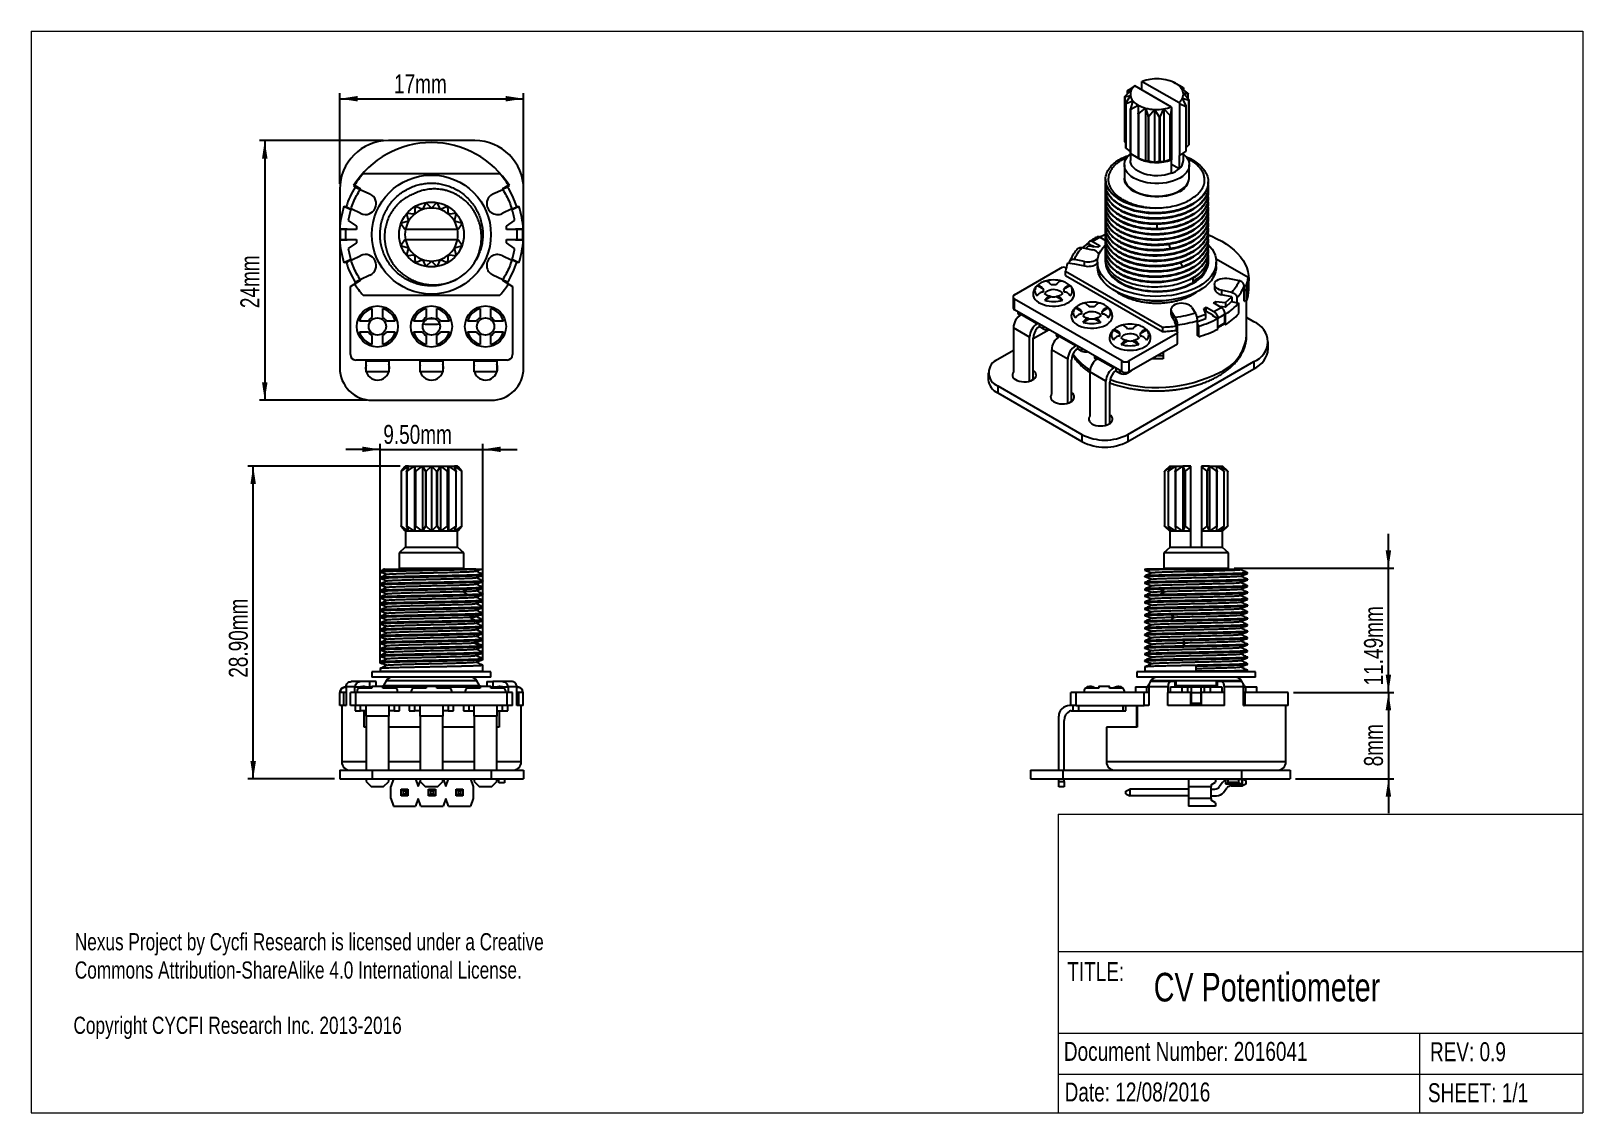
# Model space of a CAD drawing. Header units: millimetres. Extents: x 5 to 292, y 4 to 204.
import ezdxf

# ---------------------------------------------------------------- set-up
doc = ezdxf.new("R2010")
doc.units = ezdxf.units.MM
doc.layers.add('LAYER_1', color=179, linetype='Continuous')
doc.styles.add('SLDTEXTSTYLE0', font='TXT', dxfattribs={"width": 0.75})
doc.dimstyles.new('SLDDIMSTYLE0', dxfattribs={"dimtxt": 3.5, "dimasz": 3.302, "dimexe": 0, "dimexo": 0.0625, "dimgap": 0.875, "dimtad": 1, "dimlfac": 0.5, "dimrnd": 1e-09, "dimzin": 4, "dimdsep": 46, "dimtxsty": 'SLDTEXTSTYLE0', "dimsah": 1, "dimcen": 0.09, "dimadec": 0, "dimazin": 1, "dimtfac": 1, "dimtofl": 0, "dimtmove": 0, "dimatfit": 3, "dimfxl": 1, "dimfrac": 2, "dimtolj": 1, "dimtzin": 12, "dimarcsym": 0})
doc.dimstyles.new('SLDDIMSTYLE1', dxfattribs={"dimtxt": 3.5, "dimasz": 3.302, "dimexe": 0, "dimexo": 0.0625, "dimgap": 0.875, "dimtad": 1, "dimlfac": 0.5, "dimrnd": 1e-09, "dimzin": 4, "dimdsep": 46, "dimtxsty": 'SLDTEXTSTYLE0', "dimsah": 1, "dimcen": 0.09, "dimadec": 0, "dimazin": 1, "dimtfac": 1, "dimtmove": 0, "dimatfit": 0, "dimfxl": 1, "dimfrac": 2, "dimtolj": 1, "dimtzin": 12, "dimarcsym": 0})
doc.dimstyles.new('SLDDIMSTYLE2', dxfattribs={"dimtxt": 3.5, "dimasz": 3.302, "dimexe": 0, "dimexo": 0.0625, "dimgap": 0.875, "dimtad": 1, "dimlfac": 0.5, "dimrnd": 1e-09, "dimzin": 12, "dimdsep": 46, "dimtxsty": 'SLDTEXTSTYLE0', "dimsah": 1, "dimcen": 0.09, "dimadec": 0, "dimazin": 3, "dimtfac": 1, "dimtmove": 0, "dimatfit": 0, "dimfxl": 1, "dimfrac": 2, "dimtolj": 1, "dimtzin": 12, "dimarcsym": 0})
doc.dimstyles.new('SLDDIMSTYLE3', dxfattribs={"dimtxt": 3.5, "dimasz": 3.302, "dimexe": 0, "dimexo": 0.0625, "dimgap": 0.875, "dimtad": 1, "dimlfac": 0.5, "dimrnd": 1e-09, "dimzin": 12, "dimdsep": 46, "dimtxsty": 'SLDTEXTSTYLE0', "dimsah": 1, "dimcen": 0.09, "dimadec": 0, "dimazin": 3, "dimtfac": 1, "dimtofl": 0, "dimtmove": 0, "dimatfit": 3, "dimfxl": 1, "dimfrac": 2, "dimtolj": 1, "dimtzin": 12, "dimarcsym": 0})

msp = doc.modelspace()

# ---------------------------------------------------------------- texts
at = {"layer": 'LAYER_1', "attachment_point": 1, "style": 'SLDTEXTSTYLE0'}
for s, insert, char_height in [('TITLE:', (196.554, 32.358), 3.5), ('CV Potentiometer', (212.544, 30.38), 5.29167), ('Copyright CYCFI Research Inc. 2013-2016', (12.766, 22.275), 3.175), ('Document Number: 2016041', (195.922, 17.612), 3.5), ('REV: 0.9', (263.626, 17.552), 3.5), ('Date: 12/08/2016', (196.07, 10.106), 3.5), ('SHEET: 1/1', (263.251, 9.971), 3.5)]:
    msp.add_mtext(s, dxfattribs=dict(at, insert=insert, char_height=char_height))

# ---------------------------------------------------------------- blocks, each defined once
blk = doc.blocks.new('SW_NOTE_0')
at = {"layer": 'LAYER_1', "color": 0, "char_height": 3.175, "attachment_point": 1, "style": 'SLDTEXTSTYLE0'}
for s, insert in [('Nexus Project by Cycfi Research is licensed under a Creative', (0, 4.09)), ('Commons Attribution-ShareAlike 4.0 International License.', (0, -1.14))]:
    blk.add_mtext(s, dxfattribs=dict(at, insert=insert))
blk = doc.blocks.new('_D')
at = {"layer": 'LAYER_1'}
for p, q in [((73.17, 124.02), (45, 124.02)), ((46, 66.22), (46, 124.02)), ((61.02, 66.22), (45, 66.22))]:
    blk.add_line(p, q, dxfattribs=at)
for points in [[(46, 124.02), (45.49, 120.72), (46.51, 120.72)], [(46, 66.22), (46.51, 69.52), (45.49, 69.52)]]:
    blk.add_solid(points, dxfattribs=at)
at = {"layer": 'LAYER_1', "insert": (41.49, 84.93), "char_height": 3.5, "attachment_point": 1, "rotation": 90, "style": 'SLDTEXTSTYLE0'}
blk.add_mtext('28.90mm', dxfattribs=at)
blk = doc.blocks.new('_D_1')
at = {"layer": 'LAYER_1'}
for p, q in [((69.47, 127.15), (63.12, 127.15)), ((69.47, 87.62), (69.47, 128.15)), ((69.47, 127.15), (88.47, 127.15)), ((88.47, 88.22), (88.47, 128.15)), ((88.47, 127.15), (94.82, 127.15))]:
    blk.add_line(p, q, dxfattribs=at)
for points in [[(69.47, 127.15), (66.17, 127.66), (66.17, 126.65)], [(88.47, 127.15), (91.77, 126.65), (91.77, 127.66)]]:
    blk.add_solid(points, dxfattribs=at)
at = {"layer": 'LAYER_1', "insert": (70.07, 131.67), "char_height": 3.5, "attachment_point": 1, "style": 'SLDTEXTSTYLE0'}
blk.add_mtext('9.50mm', dxfattribs=at)
blk = doc.blocks.new('_D_2')
at = {"layer": 'LAYER_1'}
for p, q in [((255.94, 82.22), (255.94, 88.57)), ((238.39, 82.22), (256.94, 82.22)), ((255.94, 82.22), (255.94, 66.22)), ((238.75, 66.22), (256.94, 66.22)), ((255.94, 66.22), (255.94, 59.87))]:
    blk.add_line(p, q, dxfattribs=at)
for points in [[(255.94, 82.22), (256.45, 85.52), (255.43, 85.52)], [(255.94, 66.22), (255.43, 62.92), (256.45, 62.92)]]:
    blk.add_solid(points, dxfattribs=at)
at = {"layer": 'LAYER_1', "insert": (251.43, 68.55), "char_height": 3.5, "attachment_point": 1, "rotation": 90, "style": 'SLDTEXTSTYLE0'}
blk.add_mtext('8mm', dxfattribs=at)
blk = doc.blocks.new('_D_3')
at = {"layer": 'LAYER_1'}
for p, q in [((255.94, 105.2), (255.94, 111.55)), ((227.39, 105.2), (256.94, 105.2)), ((255.94, 82.22), (255.94, 105.2)), ((238.39, 82.22), (256.94, 82.22)), ((255.94, 82.22), (255.94, 75.87))]:
    blk.add_line(p, q, dxfattribs=at)
for points in [[(255.94, 105.2), (256.45, 108.5), (255.43, 108.5)], [(255.94, 82.22), (255.43, 78.92), (256.45, 78.92)]]:
    blk.add_solid(points, dxfattribs=at)
at = {"layer": 'LAYER_1', "insert": (251.43, 83.52), "char_height": 3.5, "attachment_point": 1, "rotation": 90, "style": 'SLDTEXTSTYLE0'}
blk.add_mtext('11.49mm', dxfattribs=at)
blk = doc.blocks.new('_D_4')
at = {"layer": 'LAYER_1'}
for p, q in [((62.02, 176.22), (62.02, 192.97)), ((96.02, 176.22), (96.02, 192.97)), ((62.02, 191.97), (96.02, 191.97))]:
    blk.add_line(p, q, dxfattribs=at)
for points in [[(62.02, 191.97), (65.32, 191.46), (65.32, 192.48)], [(96.02, 191.97), (92.71, 192.48), (92.71, 191.46)]]:
    blk.add_solid(points, dxfattribs=at)
at = {"layer": 'LAYER_1', "insert": (72.05, 196.48), "char_height": 3.5, "attachment_point": 1, "style": 'SLDTEXTSTYLE0'}
blk.add_mtext('17mm', dxfattribs=at)
blk = doc.blocks.new('_D_5')
at = {"layer": 'LAYER_1'}
for p, q in [((70.02, 184.22), (47.14, 184.22)), ((48.14, 184.22), (48.14, 136.22)), ((67.02, 136.22), (47.14, 136.22))]:
    blk.add_line(p, q, dxfattribs=at)
for points in [[(48.14, 184.22), (47.64, 180.92), (48.65, 180.92)], [(48.14, 136.22), (48.65, 139.52), (47.64, 139.52)]]:
    blk.add_solid(points, dxfattribs=at)
at = {"layer": 'LAYER_1', "insert": (43.63, 153.26), "char_height": 3.5, "attachment_point": 1, "rotation": 90, "style": 'SLDTEXTSTYLE0'}
blk.add_mtext('24mm', dxfattribs=at)

# ---------------------------------------------------------------- dimensions: what is measured, and where the dimension line sits
at = {"layer": 'LAYER_1'}
for base, p1, p2, dimstyle, picture, middle in [((96.016, 191.973), (62.016, 175.223), (96.016, 175.223), 'SLDDIMSTYLE3', '_D_4', (79.016, 191.973)), ((88.471, 127.155), (69.471, 86.623), (88.471, 87.223), 'SLDDIMSTYLE1', '_D_1', (78.971, 127.155))]:
    dim = msp.add_linear_dim(base=base, p1=p1, p2=p2, dimstyle=dimstyle, dxfattribs=at)
    dim.commit()
    dim.dimension.update_dxf_attribs({"geometry": picture, "text_midpoint": middle, "dimtype": 160})
for base, p1, p2, dimstyle, picture, middle in [((48.144, 136.223), (71.016, 184.223), (68.016, 136.223), 'SLDDIMSTYLE3', '_D_5', (48.144, 160.223)), ((46, 124.023), (62.016, 66.223), (74.174, 124.023), 'SLDDIMSTYLE0', '_D', (46, 95.123)), ((255.943, 105.198), (237.39, 82.223), (226.39, 105.198), 'SLDDIMSTYLE2', '_D_3', (255.943, 93.71)), ((255.943, 66.223), (237.39, 82.223), (237.747, 66.223), 'SLDDIMSTYLE2', '_D_2', (255.943, 74.223))]:
    dim = msp.add_linear_dim(base=base, p1=p1, p2=p2, angle=90, dimstyle=dimstyle, dxfattribs=at)
    dim.commit()
    dim.dimension.update_dxf_attribs({"geometry": picture, "text_midpoint": middle, "dimtype": 160})

# ---------------------------------------------------------------- linework, layer by layer
at = {"color": 7, "linetype": 'Continuous', "lineweight": 18}
for p, q in [((4.92, 204.48), (291.92, 204.48)), ((4.92, 204.48), (4.92, 4.48)), ((291.92, 204.48), (291.92, 4.48)), ((194.842, 59.73), (291.92, 59.73)), ((194.842, 59.73), (194.842, 4.48)), ((291.92, 34.257), (194.842, 34.257)), ((194.842, 19.24), (291.92, 19.24)), ((261.764, 11.63), (261.764, 19.24)), ((194.842, 11.63), (291.92, 11.63)), ((261.764, 4.48), (261.764, 11.63)), ((4.92, 4.48), (291.92, 4.48))]:
    msp.add_line(p, q, dxfattribs=at)
at = {"color": 7, "linetype": 'Continuous', "lineweight": 25}
for p, q in [((210.339, 195.129), (210.433, 195.172)), ((210.433, 195.172), (217.217, 191.256)), ((207.174, 192.31), (207.174, 184.093)), ((207.21, 192.296), (208.237, 192.559)), ((207.21, 184.018), (207.21, 192.296)), ((208.385, 193.538), (207.224, 192.39)), ((208.237, 192.559), (207.375, 191.206)), ((207.702, 193.452), (207.702, 192.862)), ((207.715, 193.448), (208.385, 193.538)), ((208.925, 194.313), (207.784, 193.533)), ((209.019, 194.356), (208.925, 194.313)), ((215.803, 190.439), (209.019, 194.356)), ((210.339, 193.593), (210.339, 195.129)), ((216.588, 194.824), (216.199, 195.005)), ((216.583, 194.806), (216.583, 194.814)), ((217.924, 194.045), (216.583, 194.806)), ((218.819, 192.976), (217.559, 194.001)), ((217.559, 194.001), (218.018, 193.968)), ((219.027, 191.794), (218, 193.052)), ((218, 193.052), (218.861, 192.885)), ((218.024, 193.623), (218.024, 193.97)), ((218.885, 191.968), (218.885, 192.893)), ((207.352, 191.14), (207.352, 182.919)), ((207.418, 191.114), (208.677, 191.61)), ((207.418, 182.837), (207.418, 191.114)), ((208.213, 190.085), (208.213, 181.842)), ((208.677, 191.61), (208.219, 190.123)), ((208.313, 190.045), (209.653, 190.805)), ((208.313, 181.767), (208.313, 190.045)), ((209.653, 190.805), (209.653, 189.271)), ((209.788, 189.217), (211.047, 190.242)), ((211.047, 190.242), (211.506, 188.754)), ((211.047, 190.242), (211.047, 180.443)), ((211.664, 188.73), (212.691, 189.988)), ((212.691, 189.988), (213.553, 188.634)), ((212.691, 189.988), (212.691, 180.189)), ((213.716, 188.643), (214.386, 190.073)), ((214.386, 190.073), (214.386, 180.275)), ((214.386, 190.073), (215.548, 188.926)), ((215.696, 188.966), (215.897, 190.288)), ((215.897, 190.288), (215.803, 190.439)), ((215.897, 180.683), (215.897, 190.288)), ((217.217, 191.256), (217.311, 191.105)), ((217.311, 191.105), (218.452, 190.557)), ((217.311, 191.105), (217.311, 181.5)), ((218.522, 190.643), (217.851, 192.073)), ((217.851, 192.073), (219.012, 191.7)), ((218.452, 190.557), (218.452, 182.279)), ((218.535, 182.36), (218.535, 190.59)), ((219.012, 191.7), (219.012, 183.422)), ((219.062, 183.503), (219.062, 191.72)), ((209.653, 189.271), (209.653, 180.993)), ((209.788, 180.939), (209.788, 189.217)), ((211.506, 188.754), (211.506, 180.477)), ((211.664, 180.452), (211.664, 188.73)), ((213.553, 188.634), (213.553, 180.357)), ((213.716, 180.365), (213.716, 188.643)), ((215.548, 188.926), (215.548, 180.648)), ((215.696, 180.688), (215.696, 188.966)), ((87.016, 184.223), (71.016, 184.223)), ((207.352, 183.845), (207.21, 184.018)), ((208.218, 182.185), (207.418, 182.837)), ((208.218, 181.835), (208.218, 180.557)), ((209.653, 181.007), (208.313, 181.767)), ((209.649, 180.989), (210.038, 180.807)), ((211.047, 180.443), (209.788, 180.939)), ((217.311, 181.5), (217.217, 181.457)), ((217.217, 181.457), (217.217, 179.008)), ((218.452, 182.279), (217.311, 181.5)), ((218.018, 180.557), (218.018, 181.983)), ((219.012, 183.422), (218.535, 182.951)), ((91.627, 178.066), (66.315, 178.066)), ((207.118, 179.741), (207.118, 177.434)), ((211.506, 180.477), (211.047, 180.443)), ((212.691, 180.189), (211.664, 180.452)), ((213.553, 180.357), (212.691, 180.189)), ((214.386, 180.275), (213.716, 180.365)), ((215.548, 180.648), (214.386, 180.275)), ((215.897, 180.683), (215.696, 180.688)), ((215.803, 180.641), (215.897, 180.683)), ((215.803, 178.191), (215.803, 180.641)), ((217.217, 179.008), (215.803, 179.824)), ((219.118, 177.434), (219.118, 179.741)), ((62.016, 175.223), (62.016, 168.1)), ((65.753, 175.346), (64.569, 175.898)), ((64.747, 175.992), (65.841, 175.29)), ((65.794, 175.217), (65.841, 175.29)), ((65.795, 175.217), (67.6, 174.375)), ((90.342, 174.375), (92.147, 175.217)), ((92.101, 175.29), (93.195, 175.992)), ((92.101, 175.29), (92.147, 175.217)), ((93.373, 175.898), (92.189, 175.346)), ((96.016, 142.223), (96.016, 175.223)), ((203.618, 177.087), (203.618, 177.007)), ((203.618, 176.107), (203.618, 176.027)), ((203.618, 175.127), (203.618, 175.047)), ((207.118, 177.434), (207.118, 177.291)), ((219.118, 177.291), (219.118, 177.434)), ((222.618, 176.517), (222.618, 176.597)), ((222.618, 175.537), (222.618, 175.617)), ((77.862, 172.685), (77.295, 171.47)), ((78.971, 171.766), (78.023, 172.714)), ((79.919, 172.714), (78.971, 171.766)), ((80.647, 171.47), (80.08, 172.685)), ((85.887, 173.356), (86.072, 173.176)), ((86.072, 173.176), (86.125, 173.1)), ((203.618, 174.147), (203.618, 174.066)), ((203.618, 173.168), (203.618, 173.086)), ((222.618, 174.556), (222.618, 174.637)), ((222.618, 173.576), (222.618, 173.658)), ((222.618, 172.596), (222.618, 172.678)), ((62.794, 172.092), (64.074, 171.495)), ((63.589, 169.468), (65.118, 168.408)), ((65.909, 170.749), (64.104, 171.591)), ((74.38, 170.611), (74.727, 169.316)), ((75.821, 170.619), (74.486, 170.736)), ((75.938, 171.955), (75.821, 170.619)), ((77.295, 171.47), (76.08, 172.037)), ((81.862, 172.037), (80.647, 171.47)), ((82.121, 170.619), (82.004, 171.955)), ((83.456, 170.736), (82.121, 170.619)), ((83.214, 169.316), (83.561, 170.611)), ((93.838, 171.591), (92.032, 170.749)), ((92.824, 168.408), (94.352, 169.468)), ((93.868, 171.495), (95.148, 172.092)), ((203.618, 172.188), (203.618, 172.106)), ((203.618, 171.208), (203.618, 171.127)), ((203.618, 170.228), (203.618, 170.147)), ((222.618, 171.616), (222.618, 171.698)), ((222.618, 170.637), (222.618, 170.718)), ((222.618, 169.657), (222.618, 169.738)), ((63.403, 167.866), (62, 167.866)), ((62.016, 167.866), (62.016, 165.866)), ((63.099, 167.816), (63.099, 165.916)), ((65.118, 167.816), (63.099, 167.816)), ((63.4, 167.816), (63.403, 167.866)), ((65.118, 168.408), (65.118, 167.816)), ((73.376, 168.815), (74.041, 167.866)), ((74.727, 169.316), (73.432, 168.969)), ((74.041, 167.866), (74.174, 167.866)), ((74.174, 167.866), (83.768, 167.866)), ((84.509, 168.969), (83.214, 169.316)), ((83.768, 167.866), (83.901, 167.866)), ((83.901, 167.866), (84.565, 168.815)), ((92.824, 167.816), (92.824, 168.408)), ((94.842, 167.816), (92.824, 167.816)), ((94.539, 167.866), (94.542, 167.816)), ((95.941, 167.866), (94.539, 167.866)), ((94.842, 165.916), (94.842, 167.816)), ((203.618, 169.248), (203.618, 169.167)), ((203.618, 168.268), (203.618, 168.187)), ((203.618, 167.289), (203.618, 167.207)), ((222.618, 168.677), (222.618, 168.758)), ((222.618, 167.697), (222.618, 167.779)), ((222.618, 166.717), (222.618, 166.799)), ((62, 165.866), (63.403, 165.866)), ((62.016, 165.631), (62.016, 142.223)), ((63.099, 165.916), (65.118, 165.916)), ((63.403, 165.866), (63.4, 165.916)), ((65.118, 165.323), (63.589, 164.263)), ((65.118, 165.916), (65.118, 165.323)), ((74.041, 165.866), (73.376, 164.916)), ((73.432, 164.763), (74.727, 164.416)), ((74.174, 165.866), (74.041, 165.866)), ((83.768, 165.866), (74.174, 165.866)), ((74.727, 164.416), (74.38, 163.121)), ((83.214, 164.416), (84.509, 164.763)), ((83.561, 163.121), (83.214, 164.416)), ((83.901, 165.866), (83.768, 165.866)), ((84.565, 164.916), (83.901, 165.866)), ((88.147, 164.407), (88.057, 164.132)), ((88.229, 164.773), (88.147, 164.407)), ((92.824, 165.323), (92.824, 165.916)), ((92.824, 165.916), (94.842, 165.916)), ((94.352, 164.263), (92.824, 165.323)), ((94.542, 165.916), (94.539, 165.866)), ((94.539, 165.866), (95.941, 165.866)), ((199.264, 164.447), (201.136, 164.054)), ((200.402, 164.707), (199.97, 164.299)), ((202.232, 164.516), (200.402, 164.707)), ((200.411, 165.193), (201.403, 164.621)), ((200.515, 165.133), (200.515, 165.174)), ((202.567, 166.357), (201.224, 165.582)), ((201.224, 165.582), (202.651, 164.758)), ((201.436, 164.643), (201.224, 164.765)), ((201.224, 164.765), (201.224, 164.724)), ((201.403, 164.621), (201.436, 164.643)), ((201.528, 164.589), (201.436, 164.643)), ((202.651, 164.758), (202.232, 164.516)), ((203.67, 165.721), (202.567, 166.357)), ((203.618, 166.309), (203.618, 166.227)), ((203.618, 165.329), (203.618, 165.247)), ((203.618, 164.349), (203.618, 164.268)), ((222.618, 165.737), (222.618, 165.819)), ((222.618, 164.758), (222.618, 164.839)), ((222.618, 163.778), (222.618, 163.859)), ((64.074, 162.236), (62.794, 161.639)), ((64.104, 162.14), (65.909, 162.982)), ((74.486, 162.995), (75.821, 163.112)), ((75.821, 163.112), (75.938, 161.776)), ((76.08, 161.694), (77.295, 162.261)), ((77.295, 162.261), (77.862, 161.046)), ((78.023, 161.018), (78.971, 161.966)), ((78.971, 161.966), (79.919, 161.018)), ((80.08, 161.046), (80.647, 162.261)), ((80.647, 162.261), (81.862, 161.694)), ((82.004, 161.776), (82.121, 163.112)), ((82.121, 163.112), (83.456, 162.995)), ((87.604, 162.901), (87.198, 162.116)), ((92.032, 162.982), (93.838, 162.14)), ((95.148, 161.639), (93.868, 162.236)), ((186.814, 155.735), (195.723, 160.879)), ((195.723, 160.879), (196.37, 160.797)), ((197.877, 161.412), (196.607, 161.572)), ((196.949, 161.529), (196.949, 161.659)), ((197.877, 161.412), (197.896, 161.46)), ((199.768, 161.884), (197.896, 162.277)), ((197.896, 161.46), (199.768, 161.067)), ((199.768, 161.067), (199.768, 161.884)), ((202.118, 161.777), (202.118, 160.961)), ((203.618, 163.369), (203.618, 163.288)), ((203.618, 162.389), (203.618, 161.89)), ((203.618, 161.89), (203.618, 161.777)), ((222.602, 161.568), (222.618, 161.89)), ((222.618, 162.798), (222.618, 162.879)), ((222.618, 161.89), (222.618, 161.899)), ((229.987, 158.896), (224.08, 162.306)), ((224.118, 160.961), (224.118, 161.777)), ((63.971, 157.266), (65.831, 158.456)), ((65.841, 158.441), (64.747, 157.739)), ((67.6, 159.356), (65.794, 158.515)), ((65.841, 158.441), (65.794, 158.515)), ((65.831, 158.456), (65.794, 158.515)), ((65.831, 158.456), (65.841, 158.441)), ((92.147, 158.515), (90.342, 159.356)), ((92.147, 158.515), (92.101, 158.441)), ((93.195, 157.739), (92.101, 158.441)), ((92.11, 158.456), (93.971, 157.266)), ((196.25, 160.085), (214.148, 149.753)), ((196.25, 159.268), (196.25, 160.085)), ((196.25, 159.268), (214.148, 148.936)), ((219.836, 158.012), (219.836, 158.797)), ((219.836, 157.899), (219.836, 158.012)), ((226.468, 158.731), (228.341, 158.338)), ((229.987, 158.08), (229.987, 158.896)), ((230.118, 156.714), (230.118, 158.674)), ((63.971, 144.666), (63.971, 157.266)), ((66.315, 155.666), (91.627, 155.666)), ((93.971, 157.266), (93.971, 144.666)), ((186.521, 155.327), (186.521, 153.367)), ((192.14, 156.743), (190.981, 157.412)), ((193.554, 155.381), (192.395, 154.712)), ((195.658, 154.712), (194.499, 155.381)), ((197.072, 157.412), (195.913, 156.743)), ((223.784, 157.646), (223.784, 156.829)), ((225.1, 156.561), (225.1, 155.744)), ((226.972, 156.168), (225.1, 156.561)), ((226.972, 155.351), (225.1, 155.744)), ((225.835, 154.274), (226.972, 155.351)), ((226.972, 155.351), (226.972, 154.473)), ((227.919, 155.152), (227.919, 154.274)), ((229.262, 157.456), (229.629, 157.41)), ((229.288, 154.546), (229.288, 157.322)), ((229.629, 156.593), (229.288, 156.636)), ((229.689, 156.483), (229.288, 156.567)), ((229.629, 157.41), (229.629, 156.593)), ((229.689, 154.523), (229.689, 156.483)), ((206.613, 143.489), (186.814, 154.919)), ((186.814, 152.959), (186.814, 154.919)), ((206.613, 141.529), (186.814, 152.959)), ((187.44, 152.597), (187.44, 152.347)), ((199.211, 152.661), (198.052, 153.33)), ((204.143, 153.33), (202.984, 152.661)), ((215.728, 152.995), (215.728, 152.179)), ((216.53, 151.52), (215.849, 152.6)), ((215.849, 152.6), (215.849, 151.784)), ((219.608, 153.39), (220.289, 152.309)), ((220.555, 151.587), (222.154, 152.15)), ((221.823, 153.206), (222.242, 153.448)), ((222.154, 152.15), (221.823, 153.206)), ((222.242, 152.631), (222.04, 152.515)), ((222.154, 151.333), (222.154, 152.15)), ((222.242, 153.448), (223.669, 152.624)), ((222.242, 152.631), (222.242, 153.448)), ((223.457, 151.93), (222.242, 152.631)), ((223.586, 154.224), (224.005, 154.465)), ((225.013, 153.4), (223.586, 154.224)), ((223.669, 152.624), (225.013, 153.4)), ((224.005, 154.465), (225.835, 154.274)), ((224.005, 153.982), (224.005, 154.465)), ((225.835, 153.458), (224.708, 153.575)), ((225.825, 152.155), (225.715, 152.219)), ((225.721, 150.541), (225.721, 152.174)), ((225.825, 150.195), (225.825, 152.155)), ((225.835, 153.458), (226.926, 154.483)), ((225.835, 154.274), (225.835, 153.458)), ((226.926, 154.483), (228.252, 154.204)), ((228.252, 152.244), (228.252, 154.204)), ((229.689, 154.523), (229.31, 154.602)), ((229.718, 148.222), (229.718, 154.598)), ((189.566, 147.916), (186.596, 149.631)), ((186.596, 149.631), (186.596, 141.484)), ((187.769, 151.917), (187.733, 151.938)), ((190.98, 150.366), (188.01, 152.08)), ((193.211, 149.266), (190.273, 147.57)), ((191.41, 149.816), (191.19, 149.689)), ((191.41, 149.816), (191.41, 150.306)), ((192.117, 149.408), (191.41, 149.816)), ((200.625, 151.299), (199.466, 150.63)), ((202.729, 150.63), (201.57, 151.299)), ((205.123, 149.248), (206.282, 148.579)), ((210.055, 148.579), (211.214, 149.248)), ((214.148, 149.753), (214.148, 148.936)), ((215.849, 151.784), (216.53, 150.703)), ((216.53, 150.703), (216.446, 150.692)), ((216.723, 149.959), (216.446, 150.692)), ((216.53, 150.468), (216.53, 150.703)), ((216.723, 149.143), (216.723, 149.959)), ((216.875, 150.156), (216.875, 148.794)), ((220.634, 150.794), (222.154, 151.333)), ((220.634, 148.17), (220.634, 150.946)), ((220.861, 149.937), (220.634, 150.298)), ((220.861, 147.978), (220.861, 149.937)), ((223.457, 151.93), (223.419, 151.911)), ((223.419, 151.911), (224.411, 151.339)), ((223.669, 151.808), (223.457, 151.93)), ((223.669, 151.767), (223.669, 151.808)), ((224.378, 151.399), (224.378, 151.358)), ((224.411, 149.379), (224.411, 151.339)), ((225.542, 150.359), (225.825, 150.195)), ((231.08, 150.717), (229.718, 151.504)), ((189.566, 139.764), (189.566, 147.916)), ((190.273, 140.081), (190.273, 147.708)), ((194.511, 148.515), (194.511, 148.265)), ((194.84, 147.835), (194.804, 147.856)), ((198.051, 146.284), (195.081, 147.998)), ((206.537, 146.548), (207.696, 147.217)), ((216.937, 148.632), (208.027, 143.489)), ((208.027, 141.529), (216.937, 146.673)), ((208.641, 147.217), (209.8, 146.548)), ((216.723, 149.194), (216.937, 148.632)), ((216.937, 146.673), (216.937, 148.632)), ((220.724, 148.196), (220.634, 148.339)), ((220.861, 147.978), (220.724, 148.196)), ((233.716, 145.737), (233.716, 147.043)), ((92.971, 143.666), (64.971, 143.666)), ((66.871, 143.666), (66.871, 143.457)), ((71.071, 143.457), (71.071, 143.666)), ((76.871, 143.666), (76.871, 143.457)), ((81.071, 143.457), (81.071, 143.666)), ((86.871, 143.666), (86.871, 143.457)), ((91.071, 143.666), (91.071, 143.457)), ((186.596, 145.447), (183.704, 143.778)), ((196.637, 143.834), (193.667, 145.549)), ((193.667, 145.549), (193.667, 137.402)), ((196.637, 135.682), (196.637, 143.834)), ((197.344, 135.999), (197.344, 143.626)), ((198.481, 145.734), (198.261, 145.607)), ((198.481, 145.734), (198.481, 146.224)), ((199.188, 145.325), (198.481, 145.734)), ((201.582, 144.433), (201.582, 144.182)), ((201.875, 143.774), (201.912, 143.753)), ((205.122, 142.202), (202.152, 143.916)), ((214.278, 145.138), (214.278, 143.889)), ((71.071, 143.457), (66.871, 143.457)), ((66.871, 141.457), (66.871, 143.457)), ((71.071, 141.457), (66.871, 141.457)), ((81.071, 143.457), (76.871, 143.457)), ((76.871, 141.457), (76.871, 143.457)), ((81.071, 141.457), (76.871, 141.457)), ((91.071, 143.457), (86.871, 143.457)), ((86.871, 141.457), (86.871, 143.457)), ((91.071, 141.457), (86.871, 141.457)), ((181.947, 141.329), (181.947, 140.022)), ((203.708, 139.752), (200.738, 141.467)), ((200.738, 141.467), (200.738, 133.32)), ((205.332, 141.525), (205.552, 141.652)), ((205.552, 142.142), (205.552, 141.652)), ((205.552, 141.652), (206.259, 141.243)), ((206.613, 141.529), (206.613, 143.489)), ((207.735, 141.282), (208.406, 141.748)), ((207.746, 129.899), (231.08, 143.37)), ((207.746, 128.592), (231.08, 142.063)), ((208.027, 141.529), (208.027, 143.489)), ((231.08, 143.37), (231.08, 142.063)), ((183.704, 138.879), (199.26, 129.899)), ((183.704, 138.879), (183.704, 137.573)), ((203.708, 131.6), (203.708, 139.752)), ((204.415, 131.917), (204.415, 139.544)), ((68.016, 136.223), (90.016, 136.223)), ((183.704, 137.573), (199.26, 128.592)), ((199.26, 129.899), (199.26, 128.592)), ((207.746, 129.899), (207.746, 128.592)), ((74.041, 123.904), (73.376, 123.092)), ((73.432, 123.092), (74.727, 124.023)), ((74.174, 124.023), (74.041, 123.904)), ((74.727, 124.023), (74.174, 124.023)), ((74.727, 124.023), (74.38, 123.092)), ((74.486, 123.092), (75.821, 124.023)), ((74.727, 124.023), (75.821, 124.023)), ((75.821, 124.023), (75.938, 123.092)), ((75.821, 124.023), (77.295, 124.023)), ((75.821, 124.023), (75.821, 112.023)), ((76.08, 123.092), (77.295, 124.023)), ((77.295, 124.023), (77.862, 123.092)), ((77.295, 124.023), (78.971, 124.023)), ((77.295, 124.023), (77.295, 112.023)), ((78.023, 123.092), (78.971, 124.023)), ((78.971, 124.023), (79.919, 123.092)), ((78.971, 124.023), (80.647, 124.023)), ((78.971, 124.023), (78.971, 112.023)), ((80.08, 123.092), (80.647, 124.023)), ((80.647, 124.023), (80.647, 112.023)), ((80.647, 124.023), (81.862, 123.092)), ((80.647, 124.023), (82.121, 124.023)), ((82.004, 123.092), (82.121, 124.023)), ((82.121, 124.023), (82.121, 112.023)), ((82.121, 124.023), (83.456, 123.092)), ((82.121, 124.023), (83.214, 124.023)), ((83.561, 123.092), (83.214, 124.023)), ((83.214, 124.023), (84.509, 123.092)), ((83.768, 124.023), (83.214, 124.023)), ((83.901, 123.904), (83.768, 124.023)), ((84.565, 123.092), (83.901, 123.904)), ((215.49, 124.023), (214.542, 123.092)), ((214.571, 123.092), (215.786, 124.023)), ((215.786, 124.023), (215.219, 123.092)), ((215.301, 123.092), (216.637, 124.023)), ((215.49, 124.023), (215.786, 124.023)), ((215.786, 124.023), (216.637, 124.023)), ((216.637, 124.023), (216.52, 123.092)), ((216.637, 124.023), (217.94, 124.023)), ((216.645, 123.092), (217.94, 124.023)), ((217.94, 124.023), (218.287, 123.092)), ((219.39, 124.023), (217.94, 124.023)), ((217.94, 124.023), (217.94, 112.023)), ((218.441, 123.092), (219.39, 123.904)), ((219.39, 123.904), (219.39, 124.023)), ((219.39, 112.141), (219.39, 123.904)), ((221.39, 124.023), (221.39, 123.904)), ((222.84, 124.023), (221.39, 124.023)), ((221.39, 123.904), (222.339, 123.092)), ((221.39, 123.904), (221.39, 112.141)), ((222.493, 123.092), (222.84, 124.023)), ((222.84, 124.023), (222.84, 112.023)), ((222.84, 124.023), (224.135, 123.092)), ((222.84, 124.023), (224.144, 124.023)), ((224.261, 123.092), (224.144, 124.023)), ((224.144, 124.023), (225.479, 123.092)), ((224.144, 124.023), (224.995, 124.023)), ((225.561, 123.092), (224.995, 124.023)), ((224.995, 124.023), (226.21, 123.092)), ((224.995, 124.023), (225.29, 124.023)), ((226.238, 123.092), (225.29, 124.023)), ((73.358, 123.059), (73.358, 112.986)), ((73.432, 112.954), (73.432, 123.092)), ((74.377, 123.075), (74.377, 112.971)), ((74.486, 112.954), (74.486, 123.092)), ((75.938, 123.092), (75.938, 112.954)), ((76.08, 112.954), (76.08, 123.092)), ((77.862, 123.092), (77.862, 112.954)), ((78.023, 112.954), (78.023, 123.092)), ((79.919, 123.092), (79.919, 112.954)), ((80.08, 112.954), (80.08, 123.092)), ((81.862, 123.092), (81.862, 112.954)), ((82.004, 112.954), (82.004, 123.092)), ((83.456, 123.092), (83.456, 112.954)), ((83.565, 112.971), (83.565, 123.075)), ((84.509, 123.092), (84.509, 112.954)), ((84.583, 112.987), (84.583, 123.059)), ((214.513, 123.055), (214.513, 112.99)), ((214.571, 112.954), (214.571, 123.092)), ((215.21, 123.066), (215.21, 112.98)), ((215.301, 112.954), (215.301, 123.092)), ((216.519, 123.086), (216.519, 112.96)), ((216.645, 112.954), (216.645, 123.092)), ((218.287, 123.092), (218.287, 112.954)), ((218.441, 112.954), (218.441, 123.092)), ((222.339, 123.092), (222.339, 112.954)), ((222.493, 112.954), (222.493, 123.092)), ((224.135, 123.092), (224.135, 112.954)), ((224.261, 112.96), (224.261, 123.086)), ((225.479, 123.092), (225.479, 112.954)), ((225.571, 112.98), (225.571, 123.066)), ((226.21, 123.092), (226.21, 112.954)), ((226.268, 112.99), (226.268, 123.056)), ((73.376, 112.954), (74.041, 112.141)), ((74.727, 112.023), (73.432, 112.954)), ((74.041, 112.141), (74.174, 112.023)), ((74.174, 112.023), (74.174, 109.023)), ((74.727, 112.023), (74.174, 112.023)), ((74.38, 112.954), (74.727, 112.023)), ((75.821, 112.023), (74.486, 112.954)), ((75.821, 112.023), (74.727, 112.023)), ((75.938, 112.954), (75.821, 112.023)), ((77.295, 112.023), (75.821, 112.023)), ((77.295, 112.023), (76.08, 112.954)), ((77.862, 112.954), (77.295, 112.023)), ((78.971, 112.023), (77.295, 112.023)), ((78.971, 112.023), (78.023, 112.954)), ((79.919, 112.954), (78.971, 112.023)), ((80.647, 112.023), (78.971, 112.023)), ((80.647, 112.023), (80.08, 112.954)), ((81.862, 112.954), (80.647, 112.023)), ((82.121, 112.023), (80.647, 112.023)), ((82.121, 112.023), (82.004, 112.954)), ((83.456, 112.954), (82.121, 112.023)), ((83.214, 112.023), (82.121, 112.023)), ((83.214, 112.023), (83.561, 112.954)), ((84.509, 112.954), (83.214, 112.023)), ((83.768, 112.023), (83.214, 112.023)), ((83.768, 112.023), (83.901, 112.141)), ((83.768, 109.023), (83.768, 112.023)), ((83.901, 112.141), (84.565, 112.954)), ((214.542, 112.954), (215.49, 112.023)), ((215.786, 112.023), (214.571, 112.954)), ((215.219, 112.954), (215.786, 112.023)), ((216.637, 112.023), (215.301, 112.954)), ((215.49, 112.023), (215.49, 109.023)), ((215.786, 112.023), (215.49, 112.023)), ((216.637, 112.023), (215.786, 112.023)), ((216.52, 112.954), (216.637, 112.023)), ((217.94, 112.023), (216.637, 112.023)), ((217.94, 112.023), (216.645, 112.954)), ((218.287, 112.954), (217.94, 112.023)), ((219.39, 112.023), (217.94, 112.023)), ((219.39, 112.141), (218.441, 112.954)), ((219.39, 112.023), (219.39, 112.141)), ((219.39, 109.023), (219.39, 112.023)), ((222.339, 112.954), (221.39, 112.141)), ((221.39, 112.141), (221.39, 112.023)), ((222.84, 112.023), (221.39, 112.023)), ((221.39, 112.023), (221.39, 109.023)), ((222.84, 112.023), (222.493, 112.954)), ((224.135, 112.954), (222.84, 112.023)), ((224.144, 112.023), (222.84, 112.023)), ((224.144, 112.023), (224.261, 112.954)), ((225.479, 112.954), (224.144, 112.023)), ((224.995, 112.023), (224.144, 112.023)), ((224.995, 112.023), (225.561, 112.954)), ((226.21, 112.954), (224.995, 112.023)), ((225.29, 112.023), (224.995, 112.023)), ((225.29, 112.023), (226.238, 112.954)), ((225.29, 109.023), (225.29, 112.023)), ((74.071, 109.023), (72.971, 108.023)), ((72.971, 108.023), (72.971, 105.198)), ((84.971, 108.023), (72.971, 108.023)), ((74.174, 109.023), (74.071, 109.023)), ((83.768, 109.023), (74.174, 109.023)), ((83.871, 109.023), (83.768, 109.023)), ((84.971, 108.023), (83.871, 109.023)), ((84.971, 105.198), (84.971, 108.023)), ((215.49, 109.023), (214.39, 108.023)), ((214.39, 108.023), (214.39, 105.198)), ((220.39, 108.023), (214.39, 108.023)), ((219.39, 109.023), (215.49, 109.023)), ((221.39, 109.023), (219.39, 109.023)), ((226.39, 108.023), (220.39, 108.023)), ((225.29, 109.023), (221.39, 109.023)), ((226.39, 108.023), (225.29, 109.023)), ((226.39, 105.198), (226.39, 108.023)), ((69.471, 104.623), (69.471, 104.523)), ((69.471, 103.423), (69.471, 103.324)), ((72.971, 105.198), (72.971, 105.023)), ((72.971, 105.198), (84.971, 105.198)), ((87.198, 105.023), (83.721, 105.023)), ((84.971, 105.023), (84.971, 105.198)), ((88.471, 103.925), (88.471, 104.023)), ((210.89, 104.923), (210.89, 104.825)), ((210.89, 103.723), (210.89, 103.625)), ((211.097, 105.026), (210.891, 104.927)), ((215.64, 105.023), (212.163, 105.023)), ((214.39, 105.198), (214.39, 105.023)), ((214.39, 105.198), (226.39, 105.198)), ((226.39, 105.023), (226.39, 105.198)), ((227.961, 105.023), (227.948, 105.024)), ((228.561, 104.932), (228.801, 105.02)), ((229.89, 104.223), (229.89, 104.323)), ((69.471, 102.223), (69.471, 102.124)), ((69.471, 101.023), (69.471, 100.923)), ((88.471, 102.725), (88.471, 102.823)), ((88.471, 101.524), (88.471, 101.623)), ((210.89, 102.523), (210.89, 102.425)), ((210.89, 101.323), (210.89, 101.223)), ((229.89, 103.023), (229.89, 103.123)), ((229.89, 101.823), (229.89, 101.923)), ((229.89, 100.623), (229.89, 100.723)), ((69.471, 99.823), (69.471, 99.723)), ((69.471, 98.623), (69.471, 98.523)), ((88.471, 100.323), (88.471, 100.423)), ((88.471, 99.123), (88.471, 99.223)), ((88.471, 97.923), (88.471, 98.023)), ((210.89, 100.123), (210.89, 100.023)), ((210.89, 98.923), (210.89, 98.823)), ((210.89, 97.723), (210.89, 97.623)), ((229.89, 99.423), (229.89, 99.523)), ((229.89, 98.223), (229.89, 98.323)), ((69.471, 97.423), (69.471, 97.323)), ((69.471, 96.223), (69.471, 96.123)), ((69.471, 95.023), (69.471, 94.923)), ((86.071, 96.147), (87.198, 95.523)), ((88.471, 96.723), (88.471, 96.823)), ((88.471, 95.523), (88.471, 95.623)), ((210.89, 96.523), (210.89, 96.423)), ((210.89, 95.323), (210.89, 95.223)), ((229.89, 97.023), (229.89, 97.123)), ((229.89, 95.823), (229.89, 95.923)), ((229.89, 94.623), (229.89, 94.723)), ((69.471, 93.823), (69.471, 93.723)), ((69.471, 92.623), (69.471, 92.523)), ((88.147, 91.873), (86.89, 91.397)), ((88.471, 94.323), (88.471, 94.423)), ((88.471, 93.123), (88.471, 93.223)), ((88.471, 91.923), (88.471, 92.023)), ((88.471, 91.928), (88.477, 91.931)), ((210.89, 94.123), (210.89, 94.023)), ((210.89, 92.923), (210.89, 92.823)), ((217.931, 91.873), (218.268, 91.397)), ((229.89, 93.423), (229.89, 93.523)), ((229.89, 92.223), (229.89, 92.323)), ((69.471, 91.423), (69.471, 91.323)), ((69.471, 90.223), (69.471, 90.123)), ((69.471, 89.023), (69.471, 88.923)), ((86.89, 91.397), (88.147, 90.773)), ((88.471, 90.723), (88.471, 90.823)), ((88.471, 89.523), (88.471, 89.623)), ((210.89, 91.723), (210.89, 91.623)), ((210.89, 90.523), (210.89, 90.423)), ((210.89, 89.323), (210.89, 89.223)), ((229.89, 91.023), (229.89, 91.123)), ((229.89, 89.823), (229.89, 89.923)), ((69.471, 87.823), (69.471, 87.723)), ((69.471, 86.623), (69.471, 86.162)), ((69.471, 86.162), (69.471, 86.023)), ((69.471, 86.162), (88.471, 86.162)), ((88.471, 88.323), (88.471, 88.423)), ((88.471, 87.123), (88.471, 87.223)), ((88.471, 86.162), (88.471, 87.123)), ((88.471, 86.023), (88.471, 86.162)), ((210.89, 88.123), (210.89, 88.023)), ((210.89, 86.923), (210.89, 86.162)), ((210.89, 86.162), (210.89, 86.023)), ((210.89, 86.162), (220.39, 86.162)), ((220.39, 86.162), (220.39, 87.123)), ((220.39, 86.023), (220.39, 86.162)), ((226.701, 86.162), (229.89, 86.162)), ((229.89, 88.623), (229.89, 88.723)), ((229.89, 87.423), (229.89, 87.523)), ((229.89, 86.162), (229.89, 86.323)), ((229.89, 86.023), (229.89, 86.162)), ((67.6, 84.223), (65.794, 84.223)), ((66.466, 83.323), (66.271, 83.323)), ((66.585, 83.301), (66.49, 83.317)), ((67.6, 83.223), (67.6, 84.223)), ((68.755, 84.223), (67.6, 84.223)), ((69.972, 83.323), (67.961, 83.323)), ((67.971, 86.023), (67.971, 85.023)), ((89.971, 86.023), (67.971, 86.023)), ((89.971, 85.023), (67.971, 85.023)), ((68.755, 83.323), (68.755, 84.223)), ((70.609, 84.372), (70.112, 83.477)), ((71.671, 83.323), (71.475, 83.323)), ((76.466, 83.323), (76.271, 83.323)), ((76.585, 83.301), (76.49, 83.317)), ((79.972, 83.323), (77.961, 83.323)), ((81.671, 83.323), (81.475, 83.323)), ((86.466, 83.323), (86.271, 83.323)), ((86.585, 83.301), (86.49, 83.317)), ((87.83, 83.477), (87.332, 84.372)), ((89.972, 83.323), (87.961, 83.323)), ((89.187, 84.223), (89.187, 83.323)), ((89.187, 84.223), (90.342, 84.223)), ((89.971, 85.023), (89.971, 86.023)), ((90.342, 84.223), (90.342, 83.223)), ((92.147, 84.223), (90.342, 84.223)), ((91.671, 83.323), (91.475, 83.323)), ((92.088, 84.223), (92.032, 84.223)), ((200.886, 83.323), (200.69, 83.323)), ((201.005, 83.301), (200.91, 83.317)), ((204.391, 83.323), (202.381, 83.323)), ((206.09, 83.323), (205.894, 83.323)), ((209.39, 86.023), (209.39, 85.023)), ((231.39, 86.023), (209.39, 86.023)), ((231.39, 85.023), (209.39, 85.023)), ((211.691, 83.764), (211.532, 83.477)), ((212.029, 84.372), (211.913, 84.164)), ((216.506, 84.223), (215.664, 84.223)), ((216.506, 83.223), (216.506, 84.223)), ((216.506, 84.223), (216.694, 84.223)), ((216.694, 83.223), (216.694, 84.223)), ((224.087, 84.223), (224.087, 83.223)), ((224.274, 84.223), (224.087, 84.223)), ((224.274, 84.223), (224.274, 83.223)), ((225.116, 84.223), (224.274, 84.223)), ((228.863, 84.172), (228.752, 84.372)), ((229.249, 83.477), (229.097, 83.751)), ((231.39, 85.023), (231.39, 86.023)), ((62, 79.823), (62, 82.223)), ((62.794, 82.223), (62, 82.223)), ((62.794, 79.823), (62.794, 82.223)), ((63.191, 82.223), (62.794, 82.223)), ((63.099, 83.223), (63.191, 83.223)), ((63.191, 83.223), (63.191, 79.823)), ((63.971, 79.823), (63.971, 82.223)), ((64.971, 82.223), (63.971, 82.223)), ((64.747, 83.223), (64.747, 82.223)), ((64.747, 83.223), (65.813, 83.223)), ((64.971, 79.823), (64.971, 82.223)), ((92.971, 82.223), (64.971, 82.223)), ((67.971, 83.023), (65.664, 83.023)), ((66.946, 83.223), (67.971, 83.223)), ((69.971, 83.223), (70.996, 83.223)), ((72.278, 83.023), (69.971, 83.023)), ((72.129, 83.223), (75.813, 83.223)), ((77.971, 83.023), (75.664, 83.023)), ((76.946, 83.223), (77.971, 83.223)), ((79.971, 83.223), (80.996, 83.223)), ((82.278, 83.023), (79.971, 83.023)), ((82.129, 83.223), (85.813, 83.223)), ((87.971, 83.023), (85.664, 83.023)), ((86.946, 83.223), (87.971, 83.223)), ((89.971, 83.223), (90.996, 83.223)), ((92.278, 83.023), (89.971, 83.023)), ((92.129, 83.223), (93.195, 83.223)), ((92.971, 79.823), (92.971, 82.223)), ((93.971, 82.223), (92.971, 82.223)), ((93.195, 82.223), (93.195, 83.223)), ((93.971, 79.823), (93.971, 82.223)), ((94.751, 79.823), (94.751, 83.223)), ((94.751, 83.223), (94.842, 83.223)), ((95.148, 82.223), (94.751, 82.223)), ((95.148, 79.823), (95.148, 82.223)), ((95.941, 82.223), (95.148, 82.223)), ((95.941, 79.823), (95.941, 82.223)), ((197.19, 79.823), (197.19, 82.223)), ((198.19, 82.223), (197.19, 82.223)), ((198.19, 79.823), (198.19, 82.223)), ((210.79, 82.223), (198.19, 82.223)), ((202.39, 83.023), (200.083, 83.023)), ((206.697, 83.023), (204.39, 83.023)), ((209.19, 83.223), (209.19, 82.223)), ((209.19, 83.223), (211.264, 83.223)), ((210.79, 79.823), (210.79, 82.223)), ((211.613, 82.223), (210.79, 82.223)), ((211.264, 82.223), (211.264, 83.223)), ((211.264, 83.223), (211.613, 83.223)), ((211.613, 83.223), (211.613, 79.823)), ((215.238, 83.223), (211.613, 83.223)), ((215.164, 79.823), (215.164, 82.223)), ((219.39, 82.223), (215.164, 82.223)), ((215.238, 82.223), (215.238, 83.223)), ((215.664, 82.223), (215.664, 83.223)), ((217.788, 82.223), (217.788, 83.223)), ((217.788, 83.223), (218.848, 83.223)), ((218.848, 82.223), (218.848, 83.223)), ((218.848, 83.223), (219.44, 83.223)), ((219.39, 79.823), (219.39, 82.223)), ((219.44, 83.223), (221.34, 83.223)), ((219.44, 82.223), (221.34, 82.223)), ((219.44, 82.223), (219.44, 80.223)), ((221.34, 83.223), (221.933, 83.223)), ((221.34, 80.223), (221.34, 82.223)), ((221.39, 79.823), (221.39, 82.223)), ((225.616, 82.223), (221.39, 82.223)), ((221.933, 82.223), (221.933, 83.223)), ((221.933, 83.223), (222.993, 83.223)), ((222.993, 83.223), (222.993, 82.223)), ((225.116, 83.223), (225.116, 82.223)), ((225.542, 83.223), (225.542, 82.223)), ((229.167, 83.223), (225.542, 83.223)), ((225.616, 79.823), (225.616, 82.223)), ((229.167, 79.823), (229.167, 83.223)), ((229.167, 83.223), (229.516, 83.223)), ((229.423, 82.223), (229.167, 82.223)), ((229.423, 79.823), (229.423, 82.223)), ((237.39, 82.223), (229.423, 82.223)), ((229.516, 83.223), (229.516, 82.223)), ((229.516, 83.223), (231.59, 83.223)), ((231.59, 82.223), (231.59, 83.223)), ((237.39, 79.823), (237.39, 82.223)), ((62.794, 79.823), (62, 79.823)), ((62.371, 79.823), (62.371, 69.423)), ((63.16, 79.823), (62.794, 79.823)), ((63.16, 79.823), (63.191, 79.823)), ((64.971, 79.823), (63.971, 79.823)), ((64.871, 79.823), (64.871, 78.823)), ((64.871, 78.823), (65.871, 78.823)), ((92.971, 79.823), (64.971, 79.823)), ((65.871, 78.823), (65.871, 79.823)), ((66.871, 78.823), (65.871, 78.823)), ((66.5, 75.823), (66.5, 78.823)), ((66.871, 79.823), (66.871, 79.801)), ((71.071, 79.801), (66.871, 79.801)), ((66.871, 77.801), (66.871, 79.801)), ((71.071, 77.801), (66.871, 77.801)), ((66.871, 77.801), (66.871, 67.823)), ((71.071, 79.801), (71.071, 79.823)), ((72.071, 78.823), (71.071, 78.823)), ((71.071, 67.823), (71.071, 77.801)), ((72.071, 79.823), (72.071, 78.823)), ((72.071, 78.823), (73.071, 78.823)), ((73.071, 78.823), (73.071, 79.823)), ((74.871, 79.823), (74.871, 78.823)), ((74.871, 78.823), (75.871, 78.823)), ((75.871, 78.823), (75.871, 79.823)), ((76.871, 78.823), (75.871, 78.823)), ((76.871, 79.823), (76.871, 79.801)), ((81.071, 79.801), (76.871, 79.801)), ((76.871, 77.801), (76.871, 79.801)), ((81.071, 77.801), (76.871, 77.801)), ((76.871, 77.801), (76.871, 67.823)), ((81.071, 79.801), (81.071, 79.823)), ((82.071, 78.823), (81.071, 78.823)), ((81.071, 67.823), (81.071, 77.801)), ((82.071, 79.823), (82.071, 78.823)), ((82.071, 78.823), (83.071, 78.823)), ((83.071, 78.823), (83.071, 79.823)), ((84.871, 79.823), (84.871, 78.823)), ((84.871, 78.823), (85.871, 78.823)), ((85.871, 79.823), (85.871, 78.823)), ((85.871, 78.823), (86.871, 78.823)), ((86.871, 79.823), (86.871, 79.801)), ((91.071, 79.801), (86.871, 79.801)), ((86.871, 77.801), (86.871, 79.801)), ((91.071, 77.801), (86.871, 77.801)), ((86.871, 77.801), (86.871, 67.823)), ((91.071, 79.823), (91.071, 79.801)), ((91.071, 78.823), (92.071, 78.823)), ((91.071, 67.823), (91.071, 77.801)), ((91.5, 78.823), (91.5, 75.823)), ((92.071, 79.823), (92.071, 78.823)), ((92.071, 78.823), (93.071, 78.823)), ((93.971, 79.823), (92.971, 79.823)), ((93.071, 78.823), (93.071, 79.823)), ((94.751, 79.823), (94.782, 79.823)), ((95.148, 79.823), (94.782, 79.823)), ((95.941, 79.823), (95.148, 79.823)), ((95.571, 69.423), (95.571, 79.823)), ((194.982, 67.823), (194.982, 77.801)), ((198.19, 79.823), (197.19, 79.823)), ((197.279, 78.823), (197.59, 78.823)), ((197.59, 79.823), (197.59, 78.823)), ((197.59, 78.823), (198.682, 78.823)), ((198.19, 79.823), (210.79, 79.823)), ((198.682, 78.823), (198.682, 79.823)), ((198.682, 78.823), (206.845, 78.823)), ((206.845, 79.823), (206.845, 78.823)), ((206.845, 78.823), (207.39, 78.823)), ((207.39, 78.823), (207.39, 79.823)), ((209.434, 75.823), (209.434, 79.823)), ((209.501, 79.823), (209.501, 75.823)), ((211.442, 79.823), (210.79, 79.823)), ((211.613, 79.823), (211.442, 79.823)), ((219.39, 79.823), (215.164, 79.823)), ((221.39, 79.823), (219.39, 79.823)), ((219.44, 80.223), (221.34, 80.223)), ((225.616, 79.823), (221.39, 79.823)), ((229.167, 79.823), (229.253, 79.823)), ((229.423, 79.823), (229.253, 79.823)), ((237.39, 79.823), (229.423, 79.823)), ((236.99, 69.423), (236.99, 79.823)), ((66.871, 75.823), (66.5, 75.823)), ((76.871, 75.823), (71.071, 75.823)), ((86.871, 75.823), (81.071, 75.823)), ((91.5, 75.823), (91.071, 75.823)), ((195.982, 67.823), (195.982, 77.046)), ((203.79, 75.823), (203.79, 69.423)), ((209.501, 75.823), (203.79, 75.823)), ((62.016, 67.823), (62.016, 66.223)), ((62.016, 67.823), (68.016, 67.823)), ((62.016, 66.223), (68.016, 66.223)), ((66.871, 66.223), (66.871, 65.778)), ((68.016, 67.823), (68.016, 66.223)), ((68.016, 67.823), (90.016, 67.823)), ((68.016, 66.223), (90.016, 66.223)), ((71.071, 65.778), (71.071, 66.223)), ((71.953, 66.223), (71.453, 64.823)), ((76.033, 66.223), (76.533, 64.823)), ((76.871, 66.223), (76.871, 65.778)), ((81.071, 65.778), (81.071, 66.223)), ((81.113, 66.223), (81.613, 64.823)), ((81.613, 64.823), (82.113, 66.223)), ((86.193, 66.223), (86.693, 64.823)), ((86.871, 66.223), (86.871, 65.778)), ((90.016, 67.823), (90.016, 66.223)), ((90.016, 67.823), (96.016, 67.823)), ((90.016, 66.223), (96.016, 66.223)), ((91.071, 65.778), (91.071, 66.223)), ((91.433, 65.523), (91.433, 66.223)), ((92.453, 66.223), (92.453, 65.523)), ((96.016, 67.823), (96.016, 66.223)), ((189.747, 67.823), (189.747, 66.223)), ((189.747, 67.823), (195.747, 67.823)), ((189.747, 66.223), (195.747, 66.223)), ((194.982, 65.778), (194.982, 66.223)), ((195.747, 67.823), (195.747, 66.223)), ((195.747, 67.823), (228.747, 67.823)), ((195.747, 66.223), (228.747, 66.223)), ((195.982, 65.778), (195.982, 66.223)), ((218.953, 66.223), (218.953, 64.823)), ((223.953, 66.223), (223.953, 65.623)), ((225.793, 66.213), (225.793, 66.223)), ((225.793, 66.213), (225.793, 65.333)), ((225.853, 65.383), (225.853, 66.163)), ((225.853, 66.163), (226.268, 66.163)), ((226.268, 66.223), (226.268, 65.523)), ((226.328, 66.163), (226.768, 66.163)), ((226.328, 65.583), (226.328, 66.163)), ((226.768, 66.163), (226.768, 66.223)), ((226.768, 66.163), (227.768, 66.163)), ((226.865, 66.163), (226.865, 66.223)), ((226.868, 66.163), (226.868, 66.223)), ((227.668, 66.223), (227.668, 66.163)), ((227.671, 66.223), (227.671, 66.163)), ((227.768, 66.213), (227.768, 66.223)), ((227.768, 66.213), (227.768, 66.163)), ((228.268, 66.213), (227.768, 66.213)), ((227.768, 66.163), (228.208, 66.163)), ((228.208, 66.163), (228.208, 65.583)), ((228.268, 66.223), (228.268, 66.213)), ((228.268, 65.523), (228.268, 66.213)), ((228.268, 66.163), (228.293, 66.163)), ((228.293, 66.213), (228.293, 66.223)), ((228.293, 66.213), (228.293, 66.163)), ((228.893, 66.213), (228.293, 66.213)), ((228.293, 66.163), (228.833, 66.163)), ((228.747, 67.823), (228.747, 66.223)), ((228.747, 67.823), (237.747, 67.823)), ((228.747, 66.223), (237.747, 66.223)), ((228.833, 66.163), (228.833, 65.383)), ((228.893, 66.223), (228.893, 66.213)), ((228.893, 65.333), (228.893, 66.213)), ((228.953, 64.963), (228.953, 66.223)), ((228.953, 66.223), (229.553, 65.923)), ((237.747, 67.823), (237.747, 66.223)), ((66.871, 65.778), (67.871, 64.778)), ((70.071, 64.778), (67.871, 64.778)), ((70.071, 64.778), (71.071, 65.778)), ((71.453, 62.623), (71.453, 64.823)), ((73.363, 64.353), (73.723, 63.993)), ((73.363, 64.353), (74.623, 64.353)), ((73.363, 63.093), (73.363, 64.353)), ((73.363, 63.093), (73.723, 63.453)), ((74.263, 63.993), (73.723, 63.993)), ((73.723, 63.993), (73.723, 63.453)), ((73.723, 63.453), (74.263, 63.453)), ((74.263, 63.993), (74.623, 64.353)), ((74.263, 63.453), (74.263, 63.993)), ((74.263, 63.453), (74.623, 63.093)), ((74.623, 64.353), (74.623, 63.093)), ((76.533, 64.823), (76.873, 65.775)), ((76.871, 65.778), (77.871, 64.778)), ((80.071, 64.778), (77.871, 64.778)), ((78.443, 64.353), (78.803, 63.993)), ((78.443, 64.353), (79.703, 64.353)), ((78.443, 63.093), (78.443, 64.353)), ((78.443, 63.093), (78.803, 63.453)), ((79.343, 63.993), (78.803, 63.993)), ((78.803, 63.993), (78.803, 63.453)), ((78.803, 63.453), (79.343, 63.453)), ((79.343, 63.993), (79.703, 64.353)), ((79.343, 63.453), (79.343, 63.993)), ((79.343, 63.453), (79.703, 63.093)), ((79.703, 64.353), (79.703, 63.093)), ((80.071, 64.778), (81.071, 65.778)), ((83.523, 64.353), (83.883, 63.993)), ((83.523, 64.353), (84.783, 64.353)), ((83.523, 63.093), (83.523, 64.353)), ((83.523, 63.093), (83.883, 63.453)), ((84.423, 63.993), (83.883, 63.993)), ((83.883, 63.993), (83.883, 63.453)), ((83.883, 63.453), (84.423, 63.453)), ((84.423, 63.993), (84.783, 64.353)), ((84.423, 63.453), (84.423, 63.993)), ((84.423, 63.453), (84.783, 63.093)), ((84.783, 64.353), (84.783, 63.093)), ((86.693, 64.823), (86.693, 62.623)), ((86.871, 65.778), (87.871, 64.778)), ((90.071, 64.778), (87.871, 64.778)), ((90.071, 64.778), (91.071, 65.778)), ((92.453, 65.523), (91.433, 65.523)), ((91.443, 65.503), (91.443, 65.523)), ((91.443, 65.503), (91.443, 65.523)), ((91.443, 65.523), (91.443, 65.523)), ((92.439, 65.503), (91.443, 65.503)), ((91.443, 65.503), (91.443, 65.503)), ((92.439, 65.503), (92.439, 65.523)), ((92.442, 65.503), (92.439, 65.503)), ((92.442, 65.503), (92.442, 65.523)), ((194.982, 65.778), (195.982, 65.778)), ((194.982, 64.778), (194.982, 65.778)), ((195.982, 64.778), (194.982, 64.778)), ((195.982, 65.778), (195.982, 64.778)), ((207.353, 63.993), (208.153, 64.353)), ((207.353, 63.453), (207.353, 63.993)), ((207.353, 63.453), (208.153, 63.093)), ((208.153, 64.353), (208.153, 63.093)), ((218.953, 64.353), (208.153, 64.353)), ((218.953, 64.823), (223.153, 64.823)), ((218.953, 64.823), (218.953, 62.623)), ((223.153, 65.123), (223.953, 65.623)), ((223.153, 65.123), (223.153, 64.823)), ((223.153, 62.623), (223.153, 64.823)), ((223.153, 64.353), (223.852, 64.353)), ((225.272, 65.582), (224.652, 64.754)), ((225.432, 63.734), (226.052, 64.562)), ((225.793, 65.333), (226.243, 65.333)), ((225.793, 65.323), (225.793, 65.333)), ((226.233, 65.323), (225.793, 65.323)), ((226.243, 65.383), (225.853, 65.383)), ((226.243, 65.333), (226.233, 65.323)), ((226.393, 65.323), (226.233, 65.323)), ((226.243, 65.333), (226.243, 65.383)), ((228.443, 65.383), (226.243, 65.383)), ((226.243, 65.333), (226.393, 65.333)), ((226.268, 65.523), (226.568, 65.523)), ((226.568, 65.583), (226.328, 65.583)), ((226.393, 65.383), (226.393, 65.335)), ((226.393, 65.335), (228.293, 65.335)), ((226.393, 65.335), (226.403, 65.325)), ((226.393, 65.325), (226.393, 65.323)), ((226.403, 65.325), (226.393, 65.325)), ((228.283, 65.325), (226.403, 65.325)), ((226.568, 65.523), (226.568, 65.583)), ((227.968, 65.583), (226.568, 65.583)), ((226.667, 65.523), (226.568, 65.523)), ((226.667, 65.503), (226.667, 65.523)), ((227.866, 65.523), (226.667, 65.523)), ((226.667, 65.503), (226.667, 65.523)), ((226.667, 65.523), (226.667, 65.523)), ((227.866, 65.503), (226.667, 65.503)), ((226.667, 65.503), (226.667, 65.503)), ((226.668, 65.583), (226.668, 65.525)), ((227.868, 65.525), (226.668, 65.525)), ((226.853, 64.963), (228.953, 64.963)), ((227.866, 65.503), (227.866, 65.523)), ((227.968, 65.523), (227.866, 65.523)), ((227.868, 65.525), (227.868, 65.583)), ((227.968, 65.523), (227.968, 65.583)), ((227.968, 65.583), (228.208, 65.583)), ((228.268, 65.523), (227.968, 65.523)), ((228.293, 65.335), (228.283, 65.325)), ((228.293, 65.325), (228.283, 65.325)), ((228.292, 65.333), (228.443, 65.333)), ((228.293, 65.335), (228.293, 65.383)), ((228.293, 65.323), (228.293, 65.325)), ((228.453, 65.323), (228.293, 65.323)), ((228.443, 65.383), (228.833, 65.383)), ((228.443, 65.333), (228.443, 65.383)), ((228.443, 65.333), (228.893, 65.333)), ((228.443, 65.333), (228.453, 65.323)), ((228.893, 65.323), (228.453, 65.323)), ((228.893, 65.333), (228.893, 65.323)), ((229.553, 65.263), (228.953, 64.963)), ((229.553, 65.923), (229.553, 65.263)), ((71.453, 62.623), (71.953, 61.223)), ((71.953, 61.223), (76.033, 61.223)), ((74.623, 63.093), (73.363, 63.093)), ((76.533, 62.623), (76.033, 61.223)), ((77.033, 61.223), (76.533, 62.623)), ((77.033, 61.223), (81.113, 61.223)), ((79.703, 63.093), (78.443, 63.093)), ((81.613, 62.623), (81.113, 61.223)), ((82.113, 61.223), (81.613, 62.623)), ((82.113, 61.223), (86.193, 61.223)), ((84.783, 63.093), (83.523, 63.093)), ((86.693, 62.623), (86.193, 61.223)), ((218.953, 63.093), (208.153, 63.093)), ((223.153, 62.623), (218.953, 62.623)), ((218.953, 62.623), (218.953, 61.223)), ((223.953, 61.223), (218.953, 61.223)), ((223.153, 63.093), (224.151, 63.093)), ((223.153, 62.623), (223.153, 62.323)), ((223.953, 61.823), (223.153, 62.323)), ((223.953, 61.823), (223.953, 61.223))]:
    msp.add_line(p, q, dxfattribs=at)
at = {"color": 8, "linetype": 'Continuous', "lineweight": 25}
for p, q in [((207.715, 192.875), (207.715, 193.448)), ((218.018, 193.968), (218.018, 193.628)), ((218.861, 192.885), (218.861, 191.997)), ((187.733, 151.938), (187.733, 152.428)), ((192.117, 149.897), (192.117, 149.408)), ((194.804, 147.856), (194.804, 148.346)), ((199.188, 145.815), (199.188, 145.325)), ((201.875, 144.264), (201.875, 143.774)), ((206.259, 141.733), (206.259, 141.243)), ((207.735, 141.282), (207.735, 141.412)), ((70.112, 83.477), (87.83, 83.477)), ((87.332, 84.372), (70.609, 84.372)), ((211.532, 83.477), (211.614, 83.477)), ((228.752, 84.372), (212.029, 84.372)), ((216.694, 83.477), (220.39, 83.477)), ((220.39, 83.477), (224.087, 83.477)), ((229.167, 83.477), (229.249, 83.477)), ((64.747, 83.223), (63.191, 83.223)), ((94.751, 83.223), (93.195, 83.223)), ((62.371, 69.423), (66.871, 69.423)), ((71.071, 69.423), (76.871, 69.423)), ((81.071, 69.423), (86.871, 69.423)), ((91.071, 69.423), (95.571, 69.423)), ((203.79, 69.423), (220.39, 69.423)), ((220.39, 69.423), (236.99, 69.423)), ((226.268, 66.213), (225.793, 66.213)), ((228.293, 66.213), (228.268, 66.213))]:
    msp.add_line(p, q, dxfattribs=at)
at = {"color": 7, "linetype": 'Continuous', "lineweight": 25, "flags": 128}
for points in [[(217.361, 177.292), (216.819, 177.014), (216.222, 176.777), (215.581, 176.582), (214.903, 176.434), (214.2, 176.334), (213.481, 176.284), (212.756, 176.284), (212.037, 176.334), (211.333, 176.434), (210.656, 176.582), (210.014, 176.777), (209.418, 177.014), (208.876, 177.292), (208.395, 177.605), (207.984, 177.949), (207.647, 178.319), (207.39, 178.71), (207.217, 179.117), (207.129, 179.532), (207.129, 179.95), (207.217, 180.365), (207.39, 180.771), (207.647, 181.163), (207.984, 181.533), (208.218, 181.74)], [(218.018, 181.74), (218.253, 181.533), (218.59, 181.163), (218.847, 180.771), (219.02, 180.365), (219.107, 179.95), (219.107, 179.532), (219.02, 179.117), (218.847, 178.71), (218.59, 178.319), (218.253, 177.949), (217.841, 177.605), (217.361, 177.292)], [(215.803, 178.191), (215.22, 178.002), (214.598, 177.861), (213.949, 177.77), (213.284, 177.73), (212.616, 177.744), (211.957, 177.809), (211.32, 177.926), (210.716, 178.092), (210.157, 178.304), (209.653, 178.557), (209.214, 178.848), (208.847, 179.171), (208.56, 179.519), (208.358, 179.887), (208.244, 180.267), (208.218, 180.557)], [(207.118, 177.434), (207.129, 177.225), (207.217, 176.81), (207.39, 176.404), (207.647, 176.013), (207.984, 175.642), (208.395, 175.298), (208.876, 174.985), (209.418, 174.708), (210.014, 174.47), (210.656, 174.276), (211.333, 174.127), (212.037, 174.027), (212.756, 173.977), (213.481, 173.977), (214.2, 174.027), (214.903, 174.127), (215.581, 174.276), (216.222, 174.47), (216.819, 174.708), (217.361, 174.985), (217.841, 175.298), (218.253, 175.642), (218.59, 176.013), (218.847, 176.404), (219.02, 176.81), (219.107, 177.225), (219.118, 177.434)], [(207.118, 177.434), (207.129, 177.225), (207.217, 176.81), (207.39, 176.404), (207.647, 176.013), (207.984, 175.642), (208.395, 175.298), (208.876, 174.985), (209.418, 174.708), (210.014, 174.47), (210.656, 174.276), (211.333, 174.127), (212.037, 174.027), (212.756, 173.977), (213.481, 173.977), (214.2, 174.027), (214.903, 174.127), (215.581, 174.276), (216.222, 174.47), (216.819, 174.708), (217.361, 174.985), (217.841, 175.298), (218.253, 175.642), (218.59, 176.013), (218.847, 176.404), (219.02, 176.81), (219.107, 177.225), (219.118, 177.434)], [(217.361, 174.842), (216.819, 174.565), (216.222, 174.327), (215.581, 174.133), (214.903, 173.984), (214.2, 173.884), (213.481, 173.834), (212.756, 173.834), (212.037, 173.884), (211.333, 173.984), (210.656, 174.133), (210.014, 174.327), (209.418, 174.565), (208.876, 174.842), (208.395, 175.155), (207.984, 175.499), (207.647, 175.87), (207.39, 176.261), (207.217, 176.667), (207.129, 177.082), (207.118, 177.291)], [(222.497, 166.86), (223.285, 166.54), (224.241, 166.096), (225.139, 165.614), (225.975, 165.095), (226.743, 164.543), (227.441, 163.96), (228.064, 163.35), (228.61, 162.716), (229.074, 162.06), (229.456, 161.387), (229.752, 160.7), (229.962, 160.002), (230.084, 159.297), (230.118, 158.589), (230.063, 157.882), (229.92, 157.178), (229.689, 156.483)], [(222.538, 165.057), (222.919, 164.66), (223.328, 164.141), (223.654, 163.603), (223.895, 163.051), (224.049, 162.488), (224.115, 161.92), (224.093, 161.35), (223.983, 160.784), (223.785, 160.225), (223.501, 159.68), (223.134, 159.151), (222.685, 158.643), (222.16, 158.161), (221.562, 157.707), (220.896, 157.287), (220.168, 156.902), (219.383, 156.557), (218.547, 156.254), (217.667, 155.995), (216.751, 155.783), (215.806, 155.619), (214.839, 155.505), (213.858, 155.441), (212.871, 155.428), (211.887, 155.467), (210.912, 155.556), (209.955, 155.695), (209.023, 155.883), (208.124, 156.119), (207.266, 156.4), (206.455, 156.725), (205.697, 157.09), (204.999, 157.493), (204.366, 157.93), (203.804, 158.399), (203.317, 158.894), (202.909, 159.413), (202.583, 159.951), (202.342, 160.503), (202.187, 161.066), (202.121, 161.635), (202.143, 162.204), (202.254, 162.77), (202.452, 163.329), (202.736, 163.874), (203.103, 164.403), (203.551, 164.911), (203.656, 165.016)], [(224.118, 160.961), (224.093, 160.533), (223.983, 159.967), (223.785, 159.409), (223.501, 158.863), (223.134, 158.334), (222.685, 157.827), (222.16, 157.344), (221.562, 156.891), (220.896, 156.47), (220.168, 156.086), (219.383, 155.741), (218.547, 155.438), (217.667, 155.179), (216.751, 154.967), (215.806, 154.803), (214.839, 154.689), (213.858, 154.625), (212.871, 154.612), (211.887, 154.65), (210.912, 154.739), (209.955, 154.879), (209.023, 155.067), (208.124, 155.302), (207.266, 155.584), (206.455, 155.908), (205.697, 156.273), (204.999, 156.676), (204.366, 157.114), (203.804, 157.582), (203.317, 158.078), (202.909, 158.596), (202.583, 159.134), (202.342, 159.687), (202.187, 160.25), (202.121, 160.818), (202.118, 160.961)], [(203.618, 161.89), (203.634, 161.579), (203.729, 161.056), (203.91, 160.542), (204.176, 160.039), (204.524, 159.554), (204.95, 159.09), (205.452, 158.652), (206.023, 158.243), (206.66, 157.868), (207.356, 157.53), (208.105, 157.232), (208.9, 156.976), (209.734, 156.766), (210.598, 156.603), (211.486, 156.488), (212.389, 156.422), (213.298, 156.407), (214.206, 156.442), (215.104, 156.527), (215.983, 156.661), (216.837, 156.844), (217.656, 157.072), (218.434, 157.345), (219.162, 157.659), (219.836, 158.012)], [(203.618, 161.89), (203.634, 161.579), (203.729, 161.056), (203.91, 160.542), (204.176, 160.039), (204.524, 159.554), (204.95, 159.09), (205.452, 158.652), (206.023, 158.243), (206.66, 157.868), (207.356, 157.53), (208.105, 157.232), (208.9, 156.976), (209.734, 156.766), (210.598, 156.603), (211.486, 156.488), (212.389, 156.422), (213.298, 156.407), (214.206, 156.442), (215.104, 156.527), (215.983, 156.661), (216.837, 156.844), (217.656, 157.072), (218.434, 157.345), (219.162, 157.659), (219.836, 158.012)], [(203.618, 161.777), (203.625, 161.578), (203.702, 161.05), (203.868, 160.529), (204.119, 160.019), (204.455, 159.526), (204.872, 159.054), (205.366, 158.607), (205.932, 158.19), (206.565, 157.807), (207.259, 157.46), (208.009, 157.154), (208.805, 156.891), (209.642, 156.673), (210.512, 156.503), (211.406, 156.383), (212.316, 156.312), (213.233, 156.293), (214.149, 156.325), (215.056, 156.408), (215.945, 156.541), (216.807, 156.723), (217.634, 156.952), (218.42, 157.226), (219.156, 157.543), (219.836, 157.899)], [(222.602, 161.568), (222.612, 162.093), (222.548, 162.556)], [(225.1, 156.561), (224.725, 156.667), (224.395, 156.815), (224.126, 157), (223.93, 157.213), (223.815, 157.445), (223.786, 157.686), (223.844, 157.925), (223.987, 158.152), (224.208, 158.357), (224.499, 158.53), (224.846, 158.665), (225.233, 158.756), (225.645, 158.798), (226.063, 158.789), (226.468, 158.731)], [(190.226, 155.811), (190.26, 155.523), (190.382, 155.195), (190.589, 154.881), (190.877, 154.589), (191.238, 154.326), (191.665, 154.098), (192.147, 153.91), (192.674, 153.767), (193.232, 153.672), (193.808, 153.627), (194.39, 153.633), (194.963, 153.691), (195.514, 153.798), (196.03, 153.953), (196.5, 154.151), (196.911, 154.389), (197.255, 154.66), (197.523, 154.958), (197.709, 155.276), (197.809, 155.607), (197.826, 155.813)], [(215.728, 152.179), (215.748, 152.018), (215.849, 151.784)], [(219.608, 153.39), (219.424, 153.607), (219.167, 153.797), (218.847, 153.952), (218.478, 154.066), (218.076, 154.132), (217.659, 154.149), (217.245, 154.116), (216.852, 154.033), (216.497, 153.905), (216.196, 153.737), (215.962, 153.537), (215.806, 153.313), (215.733, 153.076), (215.748, 152.835), (215.849, 152.6)], [(197.297, 151.729), (197.332, 151.441), (197.453, 151.113), (197.66, 150.799), (197.948, 150.507), (198.309, 150.244), (198.736, 150.016), (199.218, 149.828), (199.745, 149.685), (200.303, 149.59), (200.879, 149.545), (201.461, 149.551), (202.034, 149.609), (202.585, 149.716), (203.102, 149.871), (203.571, 150.069), (203.982, 150.307), (204.326, 150.578), (204.594, 150.876), (204.78, 151.194), (204.88, 151.525), (204.897, 151.731)], [(204.369, 147.657), (204.375, 147.527), (204.453, 147.194), (204.617, 146.872), (204.866, 146.568), (205.191, 146.29), (205.586, 146.043), (206.042, 145.835), (206.548, 145.668), (207.092, 145.549), (207.66, 145.479), (208.241, 145.459), (208.82, 145.492), (209.384, 145.574), (209.92, 145.706), (210.414, 145.883), (210.856, 146.102)], [(214.278, 143.889), (213.048, 143.865), (212.119, 143.883)], [(71.071, 143.457), (71.071, 143.11), (71.071, 142.773), (71.071, 142.457), (71.071, 142.172), (71.071, 141.925), (71.071, 141.725), (71.071, 141.578), (71.071, 141.488), (71.071, 141.457)], [(81.071, 143.457), (81.071, 143.11), (81.071, 142.773), (81.071, 142.457), (81.071, 142.172), (81.071, 141.925), (81.071, 141.725), (81.071, 141.578), (81.071, 141.488), (81.071, 141.457)], [(91.071, 143.457), (91.071, 143.11), (91.071, 142.773), (91.071, 142.457), (91.071, 142.172), (91.071, 141.925), (91.071, 141.725), (91.071, 141.578), (91.071, 141.488), (91.071, 141.457)], [(186.625, 141.467), (186.482, 141.253), (186.404, 141.001), (186.415, 140.744), (186.515, 140.493), (186.701, 140.26), (186.965, 140.053), (187.295, 139.88), (187.679, 139.75), (188.1, 139.667), (188.541, 139.634), (188.985, 139.654), (189.413, 139.725), (189.808, 139.844), (190.153, 140.006)], [(190.484, 140.251), (190.37, 140.349), (190.273, 140.42)], [(193.696, 137.385), (193.553, 137.171), (193.475, 136.918), (193.486, 136.662), (193.586, 136.411), (193.772, 136.178), (194.036, 135.971), (194.366, 135.798), (194.75, 135.668), (195.171, 135.585), (195.613, 135.552), (196.056, 135.572), (196.484, 135.643), (196.879, 135.762), (197.224, 135.924)], [(197.555, 136.169), (197.442, 136.267), (197.344, 136.338)], [(200.767, 133.303), (200.624, 133.089), (200.546, 132.836), (200.557, 132.58), (200.658, 132.329), (200.843, 132.096), (201.107, 131.889), (201.437, 131.716), (201.821, 131.586), (202.242, 131.503), (202.684, 131.47), (203.127, 131.49), (203.555, 131.561), (203.95, 131.68), (204.295, 131.842)], [(204.626, 132.087), (204.513, 132.185), (204.415, 132.256)], [(85.688, 101.375), (85.228, 101.137), (84.768, 100.898)], [(84.768, 100.897), (85.228, 100.585), (85.688, 100.273)], [(213.673, 101.375), (214.133, 101.137), (214.593, 100.898)], [(214.593, 100.897), (214.133, 100.585), (213.673, 100.273)], [(87.198, 96.623), (86.635, 96.385), (86.071, 96.147)], [(215.64, 96.623), (215.965, 96.385), (216.291, 96.147)], [(216.291, 96.147), (215.966, 95.835), (215.64, 95.523)], [(218.268, 91.397), (218.1, 91.085), (217.931, 90.773)], [(71.071, 79.801), (71.071, 79.77), (71.071, 79.68), (71.071, 79.533), (71.071, 79.333), (71.071, 79.086), (71.071, 78.801), (71.071, 78.485), (71.071, 78.148), (71.071, 77.801)], [(81.071, 79.801), (81.071, 79.77), (81.071, 79.68), (81.071, 79.533), (81.071, 79.333), (81.071, 79.086), (81.071, 78.801), (81.071, 78.485), (81.071, 78.148), (81.071, 77.801)], [(91.071, 79.801), (91.071, 79.77), (91.071, 79.68), (91.071, 79.533), (91.071, 79.333), (91.071, 79.086), (91.071, 78.801), (91.071, 78.485), (91.071, 78.148), (91.071, 77.801)]]:
    msp.add_lwpolyline(points, dxfattribs=at)
at = {"color": 8, "linetype": 'Continuous', "lineweight": 25, "flags": 128}
for points in [[(213.118, 168.827), (213.118, 168.559), (213.118, 167.928)], [(215.341, 165.101), (215.409, 164.854), (215.577, 164.237)], [(217.434, 161.68), (217.543, 161.486), (217.868, 160.906)], [(192.895, 156.47), (193.199, 156.607), (193.55, 156.699), (193.93, 156.739), (194.315, 156.725), (194.683, 156.659), (195.013, 156.544), (195.286, 156.386), (195.485, 156.196), (195.6, 155.983), (195.626, 155.815)], [(199.966, 152.388), (200.27, 152.525), (200.621, 152.617), (201.001, 152.657), (201.386, 152.643), (201.754, 152.577), (202.084, 152.462), (202.357, 152.304), (202.556, 152.114), (202.671, 151.901), (202.697, 151.733)], [(206.569, 147.654), (206.571, 147.708), (206.641, 147.927), (206.799, 148.131), (207.037, 148.306), (207.341, 148.443), (207.693, 148.535), (208.072, 148.575), (208.457, 148.561), (208.825, 148.495), (209.155, 148.38), (209.428, 148.222), (209.628, 148.032), (209.742, 147.819), (209.769, 147.651)]]:
    msp.add_lwpolyline(points, dxfattribs=at)
at = {"color": 7, "linetype": 'Continuous', "lineweight": 25}
for centre, radius in [((78.971, 166.866), 11), ((78.971, 166.866), 6), ((68.971, 149.866), 3.8), ((78.971, 149.866), 3.8), ((88.971, 149.866), 3.8), ((68.971, 149.866), 1.6), ((78.971, 149.866), 1.6), ((88.971, 149.866), 1.6)]:
    msp.add_circle(centre, radius, dxfattribs=at)
for centre, radius, start, end in [((212.903, 188.538), 7.078, 98.55507, 110.4194), ((213.118, 187.261), 8.374, 87.07419, 98.70844), ((213.169, 187.753), 7.88, 75.14842, 87.26559), ((213.721, 189.732), 5.825, 60.57512, 75.40561), ((209.917, 192.805), 1.698, 154.43826, 188.32634), ((210.201, 192.894), 1.993, 189.68151, 220.11552), ((210.655, 192.433), 2.524, 130.38637, 154.04024), ((214.892, 191.761), 3.483, 40.03212, 60.96006), ((216.035, 192.717), 1.993, 9.68123, 40.11546), ((216.319, 192.806), 1.698, 334.43787, 8.32686), ((211.344, 193.85), 3.483, 220.03189, 240.96015), ((212.515, 195.879), 5.825, 240.57506, 255.40576), ((213.067, 197.858), 7.88, 255.14838, 267.26551), ((213.119, 198.351), 8.374, 267.07429, 278.70839), ((213.334, 197.073), 7.078, 278.55502, 290.41943), ((215.582, 193.178), 2.524, 310.38631, 334.04034), ((71.016, 175.223), 9, 90, 180), ((78.971, 166.866), 17, 32.09584, 147.90416), ((87.016, 175.223), 9, 0, 90), ((78.971, 166.866), 16.9, 138.49221, 147.31566), ((78.971, 166.866), 16.9, 32.68434, 41.50779), ((212.631, 186.421), 6.184, 245.20456, 255.15906), ((213.067, 188.06), 7.88, 255.14838, 267.26551), ((213.119, 188.552), 8.374, 267.07429, 278.70839), ((213.334, 187.274), 7.078, 278.55502, 290.41943), ((214.249, 182.516), 4.596, 289.76396, 310.23066), ((215.932, 180.654), 2.088, 307.97926, 357.36071), ((78.971, 166.866), 16.6, 148.08008, 161.91992), ((78.971, 166.866), 16.6, 147.73226, 148.08008), ((78.971, 166.866), 16.6, 31.91992, 32.26774), ((78.971, 166.866), 16.6, 18.08008, 31.91992), ((216.068, 177.625), 3.069, 294.92394, 353.75592), ((66.755, 172.562), 2, 245, 65), ((91.187, 172.562), 2, 115, 295), ((78.971, 166.866), 17, 162.09584, 176.62771), ((78.971, 166.866), 16.6, 161.91992, 162.26774), ((78.971, 166.866), 4.9, 130, 150), ((78.971, 166.866), 4.9, 110, 130), ((78.971, 166.866), 4.9, 90, 110), ((78.971, 166.866), 4.9, 70, 90), ((78.971, 166.866), 4.9, 50, 70), ((78.971, 166.866), 4.9, 30, 50), ((78.971, 166.866), 16.6, 17.73226, 18.08008), ((78.971, 166.866), 17, 3.37229, 17.90416), ((213.118, 188.045), 16.238, 261.2909, 278.70911), ((78.971, 166.866), 16.9, 176.77753, 183.22247), ((78.971, 166.866), 4.9, 168.22426, 191.77574), ((78.971, 166.866), 4.9, 150, 168.22426), ((78.971, 166.866), 4.9, 11.77574, 30), ((78.971, 166.866), 4.9, 348.22426, 11.77574), ((78.971, 166.866), 16.9, 356.77753, 3.22247), ((210.799, 148.333), 19.826, 110.99239, 114.62942), ((78.971, 166.866), 17, 183.37229, 197.90416), ((78.971, 166.866), 4.9, 191.77574, 210), ((78.971, 166.866), 4.9, 210, 230), ((78.971, 166.866), 4.9, 310, 330), ((78.971, 166.866), 4.9, 330, 348.22426), ((78.971, 166.866), 17, 342.09584, 356.62771), ((207.694, 153.942), 13.403, 122.9123, 128.50156), ((200.983, 162.44), 1.621, 28.67204, 84.57134), ((78.971, 166.866), 16.6, 197.73226, 198.08008), ((78.971, 166.866), 16.6, 198.08008, 211.91992), ((66.755, 161.169), 2, 295, 115), ((78.971, 166.866), 4.9, 230, 250), ((78.971, 166.866), 4.9, 250, 270), ((78.971, 166.866), 4.9, 270, 290), ((78.971, 166.866), 4.9, 290, 310), ((78.971, 166.866), 9.5, 300, 330), ((91.187, 161.169), 2, 65, 245), ((78.971, 166.866), 16.6, 328.08008, 341.91992), ((78.971, 166.866), 16.6, 341.91992, 342.26774), ((202.188, 159.443), 5.973, 159.12321, 173.8323), ((200.453, 164.643), 2.843, 256.05945, 307.0712), ((200.453, 163.869), 2.885, 256.2553, 305.24988), ((217.783, 162.342), 4.895, 294.80141, 350.35204), ((78.971, 166.866), 16.6, 211.91992, 212.61924), ((78.971, 166.866), 16.6, 327.38076, 328.08008), ((194.028, 152.745), 5.721, 74.25032, 106.58127), ((224.049, 159.538), 5.972, 339.12318, 353.83244), ((224.049, 158.722), 5.972, 339.12318, 353.83244), ((78.971, 166.866), 16.9, 212.68434, 221.50779), ((78.971, 166.866), 16.9, 318.49221, 327.31566), ((186.969, 155.327), 0.437, 110.78352, 249.21648), ((191.882, 156.47), 1.304, 133.75127, 226.24873), ((192.752, 156.47), 0.671, 155.997, 204.003), ((194.026, 154.263), 3.33, 81.84219, 98.15781), ((194.026, 158.677), 3.33, 261.84219, 278.15781), ((195.301, 156.47), 0.671, 335.99726, 24.00274), ((196.17, 156.47), 1.304, 313.75129, 46.24871), ((225.153, 157.148), 1.405, 193.12169, 267.87044), ((222.259, 160.237), 7.609, 318.06475, 337.47381), ((224.231, 156.73), 5.887, 337.98278, 359.84989), ((68.971, 149.866), 3.455, 106.82425, 163.17575), ((68.971, 149.866), 3.455, 16.82425, 73.17575), ((78.971, 149.866), 3.455, 106.82425, 163.17575), ((78.971, 149.866), 3.455, 16.82425, 73.17575), ((88.971, 149.866), 3.455, 106.82425, 163.17575), ((88.971, 149.866), 3.455, 16.82425, 73.17575), ((187.021, 153.417), 0.503, 185.69506, 245.62502), ((187.936, 152.393), 0.498, 185.37479, 245.94529), ((189.307, 150.357), 2.156, 122.17167, 126.9651), ((194.026, 160.184), 5.71, 253.39937, 286.60063), ((198.953, 152.388), 1.304, 133.75118, 226.2488), ((199.823, 152.388), 0.671, 155.9971, 204.00297), ((201.099, 148.663), 5.721, 74.2503, 106.58131), ((201.097, 150.181), 3.33, 81.8422, 98.15778), ((202.372, 152.388), 0.671, 335.99721, 24.00279), ((203.241, 152.388), 1.304, 313.75126, 46.24873), ((217.096, 165.564), 15.928, 297.20601, 302.78862), ((219.454, 162.163), 11.864, 302.48137, 317.86844), ((219.454, 160.203), 11.864, 302.48137, 317.86844), ((223.441, 156.9), 6.303, 338.07195, 338.62655), ((68.971, 149.866), 1.945, 120.93962, 149.06038), ((68.971, 149.866), 1.945, 30.93962, 59.06038), ((78.971, 149.866), 1.945, 120.93962, 149.06038), ((78.971, 166.866), 16.6, 264.71428, 275.28572), ((78.971, 149.866), 1.945, 30.93962, 59.06038), ((88.971, 149.866), 1.945, 120.93962, 149.06038), ((88.971, 149.866), 1.945, 30.93962, 59.06038), ((189.666, 149.491), 3.074, 122.60538, 177.39455), ((192.636, 147.777), 3.074, 122.60538, 177.39431), ((193.34, 147.567), 3.07, 140.22804, 177.36067), ((192.277, 148.643), 2.156, 122.17167, 126.9651), ((191.776, 148.692), 1.156, 120.4411, 133.51352), ((192.827, 150.786), 1.551, 242.75061, 283.51492), ((201.097, 156.102), 5.71, 253.39936, 286.60064), ((201.097, 154.595), 3.33, 261.84217, 278.15783), ((206.025, 148.306), 1.304, 133.75122, 226.24877), ((208.17, 144.581), 5.721, 74.2503, 106.5813), ((208.169, 146.099), 3.33, 81.84222, 98.15778), ((210.313, 148.306), 1.304, 313.75127, 46.24873), ((213.146, 178.425), 28.69, 272.00158, 277.16285), ((213.549, 175.325), 25.388, 277.52787, 286.20436), ((215.132, 169.65), 20.528, 286.20628, 296.87319), ((215.132, 167.69), 20.528, 286.20628, 296.87319), ((217.106, 163.914), 15.907, 297.33613, 302.7904), ((217.117, 163.329), 15.466, 298.13874, 303.00593), ((229.686, 147.043), 3.93, 290.78342, 69.21658), ((68.971, 149.866), 3.455, 196.82425, 253.17575), ((68.971, 149.866), 1.945, 210.93962, 239.06038), ((68.971, 149.866), 3.455, 286.82425, 343.17575), ((68.971, 149.866), 1.945, 300.93962, 329.06038), ((78.971, 149.866), 3.455, 196.82425, 253.17575), ((78.971, 149.866), 1.945, 210.93962, 239.06038), ((78.971, 149.866), 3.455, 286.82425, 343.17575), ((78.971, 149.866), 1.945, 300.93962, 329.06038), ((88.971, 149.866), 3.455, 196.82425, 253.17575), ((88.971, 149.866), 1.945, 210.93962, 239.06038), ((88.971, 149.866), 1.945, 300.93962, 329.06038), ((88.971, 149.866), 3.455, 286.82425, 343.17575), ((196.738, 145.409), 3.074, 122.60538, 177.39455), ((195.007, 148.311), 0.498, 185.37495, 245.94513), ((196.378, 146.275), 2.156, 122.17167, 126.9651), ((199.348, 144.561), 2.156, 122.17167, 126.9651), ((206.894, 148.306), 0.671, 155.99708, 204.00292), ((208.169, 152.02), 5.71, 253.39936, 286.60064), ((208.169, 150.513), 3.33, 261.84215, 278.15782), ((209.443, 148.306), 0.671, 335.99723, 24.00284), ((210.105, 147.814), 1.87, 293.66224, 355.21615), ((213.146, 177.609), 28.69, 272.00158, 277.16285), ((214.187, 170.165), 22.92, 286.3368, 286.57064), ((64.971, 144.666), 1, 180, 270), ((92.971, 144.666), 1, 270, 0), ((184.651, 141.329), 2.626, 111.13411, 248.86587), ((199.707, 143.695), 3.074, 122.60535, 177.39432), ((200.411, 143.485), 3.07, 140.22804, 177.36067), ((198.847, 144.61), 1.156, 120.4411, 133.51352), ((199.898, 146.704), 1.551, 242.75064, 283.51486), ((203.809, 141.327), 3.074, 122.60538, 177.39455), ((202.078, 144.229), 0.498, 185.37487, 245.94522), ((203.449, 142.193), 2.156, 122.17167, 126.9651), ((229.212, 146.186), 4.526, 294.37468, 354.30517), ((68.016, 142.223), 6, 180, 270), ((68.996, 142.163), 2.2, 164.98174, 195.01826), ((68.996, 142.163), 2.2, 198.69605, 0), ((68.996, 142.163), 2.2, 0, 19.39569), ((78.996, 142.163), 2.2, 164.98174, 195.01826), ((78.996, 142.163), 2.2, 198.69605, 0), ((78.996, 142.163), 2.2, 0, 19.39569), ((88.996, 142.163), 2.2, 164.98174, 195.01826), ((88.996, 142.163), 2.2, 198.69605, 0), ((90.016, 142.223), 6, 270, 0), ((88.996, 142.163), 2.2, 0, 19.39569), ((189.829, 140.893), 0.945, 290.05248, 61.95888), ((206.778, 139.613), 3.074, 122.60536, 177.3943), ((207.482, 139.403), 3.07, 140.22804, 177.36067), ((206.419, 140.479), 2.156, 122.17167, 126.9651), ((205.918, 140.528), 1.156, 120.4411, 133.51352), ((206.962, 142.582), 1.512, 242.29539, 300.73516), ((207.32, 144.854), 1.537, 242.60967, 297.39036), ((207.32, 142.894), 1.537, 242.60967, 297.39036), ((184.997, 140.356), 3.069, 186.24414, 245.07599), ((196.9, 136.811), 0.945, 290.05251, 61.95887), ((203.971, 132.729), 0.945, 290.05252, 61.95887), ((203.503, 138.057), 9.196, 242.52431, 297.47569), ((203.503, 136.751), 9.196, 242.52431, 297.47569), ((66.271, 82.223), 1.1, 90, 180), ((69.68, 83.717), 0.494, 305.83386, 330.9454), ((71.715, 83.758), 1.265, 90, 150.9454), ((71.671, 82.223), 1.1, 0, 90), ((76.271, 82.223), 1.1, 90, 180), ((81.671, 82.223), 1.1, 0, 90), ((86.271, 82.223), 1.1, 90, 180), ((86.227, 83.758), 1.265, 29.0546, 90), ((88.262, 83.717), 0.494, 209.0546, 234.0304), ((91.671, 82.223), 1.1, 0, 90), ((200.69, 82.223), 1.1, 90, 180), ((206.09, 82.223), 1.1, 0, 90), ((211.099, 83.717), 0.494, 270, 330.9454), ((213.135, 83.758), 1.265, 90, 150.9454), ((227.646, 83.758), 1.265, 29.0546, 90), ((229.681, 83.717), 0.494, 209.0546, 270), ((63.071, 82.223), 1, 90, 180), ((94.871, 82.223), 1, 0, 90), ((196.982, 77.801), 2, 90, 180), ((197.982, 77.046), 2, 120, 180), ((197.279, 77.823), 2, 90, 98.5509), ((197.279, 77.823), 1, 90, 107.30007), ((63.971, 69.423), 1.6, 180, 270), ((93.971, 69.423), 1.6, 270, 0), ((205.39, 69.423), 1.6, 180, 270), ((235.39, 69.423), 1.6, 270, 0), ((226.553, 64.623), 1.6, 118.37184, 143.17916), ((223.852, 65.353), 1, 270, 323.17916), ((224.151, 64.693), 1.6, 270, 323.17916), ((226.853, 63.963), 1, 90, 143.17916)]:
    msp.add_arc(centre, radius, start, end, dxfattribs=at)
at = {"color": 8, "linetype": 'Continuous', "lineweight": 25}
for centre, radius, start, end in [((193.2, 155.756), 0.776, 113.15306, 175.39362), ((200.271, 151.674), 0.776, 113.15292, 175.39376), ((213.118, 169.73), 15.147, 262.43917, 277.56083), ((221.558, 148.945), 8.192, 293.74117, 354.93869), ((206.268, 150.803), 10.534, 214.9084, 238.52516), ((213.026, 164.528), 25.937, 250.74724, 297.13765)]:
    msp.add_arc(centre, radius, start, end, dxfattribs=at)
at = {"color": 7, "linetype": 'Continuous', "lineweight": 25}
for points, knots in [([(207.21, 192.296), (207.202, 192.294), (207.188, 192.292), (207.176, 192.298), (207.173, 192.31), (207.178, 192.328), (207.19, 192.35), (207.206, 192.372), (207.219, 192.385), (207.224, 192.39)], [0, 0, 0, 0, 0.1893647, 0.3358614, 0.4833573, 0.6090956, 0.7304534, 0.8982117, 1, 1, 1, 1]), ([(207.784, 193.533), (207.774, 193.526), (207.755, 193.512), (207.729, 193.49), (207.712, 193.472), (207.703, 193.458), (207.7, 193.45), (207.705, 193.446), (207.712, 193.447), (207.715, 193.448)], [0, 0, 0, 0, 0.1893666, 0.3358644, 0.4833582, 0.6090963, 0.7304531, 0.8982097, 1, 1, 1, 1]), ([(217.924, 194.045), (217.935, 194.039), (217.954, 194.027), (217.982, 194.007), (218.004, 193.992), (218.018, 193.979), (218.021, 193.975), (218.023, 193.972)], [0, 0, 0, 0, 0.2592405, 0.4597979, 0.6617187, 0.8338578, 1, 1, 1, 1]), ([(218.023, 193.97), (218.023, 193.969), (218.023, 193.967), (218.02, 193.968), (218.018, 193.968)], [0, 0, 0, 0, 0.4780847, 1, 1, 1, 1]), ([(218.819, 192.976), (218.829, 192.967), (218.847, 192.951), (218.868, 192.927), (218.881, 192.908), (218.886, 192.894), (218.883, 192.885), (218.874, 192.882), (218.865, 192.884), (218.861, 192.885)], [0, 0, 0, 0, 0.1893664, 0.3358664, 0.4833619, 0.6090992, 0.7304559, 0.8982105, 1, 1, 1, 1]), ([(207.418, 191.114), (207.408, 191.111), (207.39, 191.105), (207.368, 191.107), (207.355, 191.119), (207.351, 191.137), (207.353, 191.16), (207.362, 191.184), (207.372, 191.2), (207.375, 191.206)], [0, 0, 0, 0, 0.1893665, 0.3358634, 0.4833603, 0.6091004, 0.7304572, 0.8982106, 1, 1, 1, 1]), ([(208.313, 190.045), (208.302, 190.039), (208.282, 190.029), (208.254, 190.027), (208.233, 190.035), (208.219, 190.051), (208.212, 190.074), (208.213, 190.099), (208.217, 190.116), (208.219, 190.123)], [0, 0, 0, 0, 0.189366, 0.3358629, 0.4833575, 0.6090978, 0.7304535, 0.8982087, 1, 1, 1, 1]), ([(218.452, 190.557), (218.463, 190.553), (218.482, 190.545), (218.507, 190.545), (218.525, 190.554), (218.534, 190.572), (218.536, 190.595), (218.531, 190.62), (218.524, 190.637), (218.522, 190.643)], [0, 0, 0, 0, 0.1893624, 0.3358527, 0.4833645, 0.6091049, 0.7304565, 0.8982125, 1, 1, 1, 1]), ([(219.027, 191.794), (219.034, 191.784), (219.048, 191.765), (219.06, 191.737), (219.064, 191.716), (219.058, 191.702), (219.046, 191.694), (219.03, 191.694), (219.017, 191.699), (219.012, 191.7)], [0, 0, 0, 0, 0.189369, 0.3358696, 0.483365, 0.6091054, 0.7304572, 0.89821, 1, 1, 1, 1]), ([(209.788, 189.217), (209.777, 189.209), (209.758, 189.195), (209.727, 189.187), (209.699, 189.189), (209.678, 189.202), (209.662, 189.222), (209.654, 189.247), (209.654, 189.264), (209.653, 189.271)], [0, 0, 0, 0, 0.1893654, 0.3358679, 0.4833597, 0.6091007, 0.7304579, 0.8982126, 1, 1, 1, 1]), ([(211.664, 188.73), (211.655, 188.72), (211.639, 188.703), (211.608, 188.688), (211.579, 188.685), (211.552, 188.692), (211.53, 188.709), (211.514, 188.731), (211.508, 188.748), (211.506, 188.754)], [0, 0, 0, 0, 0.18936596, 0.33586035, 0.48336047, 0.60909782, 0.7304545, 0.89821088, 1, 1, 1, 1]), ([(213.716, 188.643), (213.71, 188.631), (213.699, 188.611), (213.672, 188.59), (213.643, 188.581), (213.615, 188.584), (213.588, 188.595), (213.567, 188.613), (213.557, 188.629), (213.553, 188.634)], [0, 0, 0, 0, 0.18936512, 0.33586573, 0.48335663, 0.60909981, 0.73045642, 0.89821189, 1, 1, 1, 1]), ([(215.548, 188.926), (215.557, 188.917), (215.575, 188.901), (215.607, 188.89), (215.636, 188.89), (215.66, 188.9), (215.679, 188.919), (215.691, 188.942), (215.695, 188.959), (215.696, 188.966)], [0, 0, 0, 0, 0.1893664, 0.3358662, 0.4833614, 0.6090947, 0.7304516, 0.898208, 1, 1, 1, 1]), ([(207.21, 184.018), (207.202, 184.029), (207.189, 184.048), (207.176, 184.075), (207.175, 184.087), (207.175, 184.093)], [0, 0, 0, 0, 0.4135309, 0.7334475, 1, 1, 1, 1]), ([(218.516, 181.25), (218.578, 181.227), (219.067, 181.048), (219.87, 180.6), (220.871, 179.907), (221.67, 179.112), (222.242, 178.254), (222.58, 177.343), (222.656, 176.4), (222.467, 175.451), (222.008, 174.535), (221.301, 173.674), (220.357, 172.896), (219.212, 172.218), (217.89, 171.663), (216.435, 171.24), (214.885, 170.967), (213.285, 170.845), (211.68, 170.882), (210.115, 171.071), (208.638, 171.412), (207.394, 171.849), (206.299, 172.382), (205.367, 172.993), (204.567, 173.735), (203.992, 174.543), (203.668, 175.402), (203.566, 176.089), (203.662, 176.479), (203.684, 176.571)], [0, 0, 0, 0, 0.0054783, 0.0429277, 0.0817619, 0.1205961, 0.1594303, 0.1982644, 0.2384849, 0.2787053, 0.3189257, 0.359146, 0.3993664, 0.4395868, 0.4798072, 0.5200277, 0.5602481, 0.6004686, 0.6406891, 0.6809096, 0.72113, 0.7613505, 0.7918747, 0.8307088, 0.869543, 0.9083772, 0.9472114, 0.9874317, 1, 1, 1, 1]), ([(210.659, 171.994), (210.168, 172.076), (209.184, 172.241), (207.829, 172.657), (206.612, 173.186), (205.552, 173.831), (204.692, 174.577), (204.057, 175.403), (203.684, 176.28), (203.574, 177.18), (203.74, 178.078), (204.167, 178.946), (204.853, 179.761), (205.773, 180.494), (206.826, 181.104), (207.637, 181.404), (208.005, 181.54)], [0, 0, 0, 0, 0.0705186, 0.1410372, 0.2115557, 0.2820743, 0.3551101, 0.428146, 0.5011816, 0.5742173, 0.6472531, 0.7202889, 0.7933248, 0.8663608, 0.9393967, 1, 1, 1, 1]), ([(207.687, 181.154), (207.469, 181.058), (206.994, 180.848), (206.348, 180.467), (205.741, 180.029), (205.221, 179.551), (204.793, 179.038), (204.464, 178.498), (204.243, 177.941), (204.131, 177.383), (204.123, 176.834), (204.213, 176.296), (204.397, 175.767), (204.676, 175.25), (205.047, 174.75), (205.505, 174.274), (206.045, 173.828), (206.661, 173.415), (207.349, 173.04), (208.101, 172.705), (208.91, 172.416), (209.763, 172.173), (210.36, 172.054), (210.659, 171.994)], [0, 0, 0, 0, 0.0413354, 0.089906, 0.1385096, 0.1875173, 0.2366926, 0.2866959, 0.3365183, 0.3853388, 0.4327888, 0.4794572, 0.5260951, 0.5731951, 0.6204534, 0.6676067, 0.7148649, 0.7621187, 0.8095421, 0.857162, 0.904877, 0.9524192, 1, 1, 1, 1]), ([(207.418, 182.837), (207.408, 182.846), (207.39, 182.861), (207.368, 182.886), (207.356, 182.905), (207.351, 182.916), (207.352, 182.919), (207.352, 182.919)], [0, 0, 0, 0, 0.3027291, 0.5369252, 0.7727199, 0.973738, 1, 1, 1, 1]), ([(208.313, 181.767), (208.302, 181.774), (208.282, 181.786), (208.254, 181.805), (208.233, 181.821), (208.219, 181.833), (208.213, 181.84), (208.214, 181.842), (208.214, 181.842)], [0, 0, 0, 0, 0.2352409, 0.4172276, 0.6004536, 0.7566589, 0.9074008, 1, 1, 1, 1]), ([(209.788, 180.939), (209.777, 180.944), (209.758, 180.952), (209.727, 180.965), (209.699, 180.976), (209.678, 180.984), (209.662, 180.991), (209.654, 180.993), (209.654, 180.993), (209.653, 180.993)], [0, 0, 0, 0, 0.1893668, 0.3358704, 0.4833632, 0.6091082, 0.7304559, 0.8982118, 1, 1, 1, 1]), ([(215.577, 171.994), (216.084, 172.106), (217.084, 172.327), (218.418, 172.835), (219.575, 173.444), (220.529, 174.153), (221.261, 174.942), (221.749, 175.79), (221.977, 176.67), (221.944, 177.458), (221.745, 178.132), (221.463, 178.688), (221.086, 179.202), (220.642, 179.661), (220.159, 180.06), (219.575, 180.448), (219.107, 180.721), (218.783, 180.856), (218.744, 180.872)], [0, 0, 0, 0, 0.0847149, 0.1671305, 0.248204, 0.3287044, 0.4091636, 0.4896957, 0.5696494, 0.6491948, 0.7020874, 0.7546631, 0.8058999, 0.852928, 0.8967948, 0.9375, 0.9924262, 1, 1, 1, 1]), ([(218.534, 182.36), (218.534, 182.359), (218.535, 182.357), (218.529, 182.346), (218.515, 182.33), (218.495, 182.312), (218.473, 182.294), (218.458, 182.283), (218.452, 182.279)], [0, 0, 0, 0, 0.0693908, 0.2760681, 0.4522802, 0.6223046, 0.857373, 1, 1, 1, 1]), ([(219.062, 183.503), (219.062, 183.502), (219.063, 183.498), (219.058, 183.484), (219.047, 183.463), (219.03, 183.441), (219.017, 183.427), (219.012, 183.422)], [0, 0, 0, 0, 0.04693063, 0.278901, 0.50275017, 0.81221877, 1, 1, 1, 1]), ([(211.664, 180.452), (211.655, 180.455), (211.639, 180.459), (211.608, 180.466), (211.579, 180.471), (211.552, 180.475), (211.53, 180.477), (211.514, 180.478), (211.508, 180.477), (211.506, 180.477)], [0, 0, 0, 0, 0.18936735, 0.33586283, 0.48336404, 0.60910539, 0.73045251, 0.89821013, 1, 1, 1, 1]), ([(213.716, 180.365), (213.71, 180.366), (213.699, 180.368), (213.672, 180.369), (213.643, 180.368), (213.615, 180.366), (213.588, 180.363), (213.567, 180.36), (213.557, 180.358), (213.553, 180.357)], [0, 0, 0, 0, 0.1893665, 0.3358682, 0.4833602, 0.6091074, 0.7304544, 0.8982111, 1, 1, 1, 1]), ([(215.696, 180.688), (215.693, 180.688), (215.688, 180.688), (215.669, 180.684), (215.645, 180.679), (215.618, 180.671), (215.591, 180.663), (215.566, 180.655), (215.553, 180.65), (215.548, 180.648)], [0, 0, 0, 0, 0.18936927, 0.33586787, 0.48336248, 0.60910597, 0.73045379, 0.8982099, 1, 1, 1, 1]), ([(64.104, 171.591), (64.25, 172.012), (64.542, 172.855), (65.108, 174.069), (65.566, 174.834), (65.795, 175.217)], [0, 0, 0, 0, 0.3332896, 0.6667152, 1, 1, 1, 1]), ([(64.881, 175.643), (64.895, 175.636), (64.923, 175.623), (65.135, 175.524), (65.436, 175.384), (65.675, 175.272), (65.795, 175.217)], [0, 0, 0, 0, 0.2499714, 0.4997305, 0.7494107, 1, 1, 1, 1]), ([(83.721, 158.638), (83.418, 158.476), (82.811, 158.151), (81.841, 157.792), (80.842, 157.532), (79.819, 157.386), (78.787, 157.349), (77.744, 157.425), (76.704, 157.62), (75.681, 157.933), (74.698, 158.358), (73.771, 158.892), (72.909, 159.526), (72.123, 160.252), (71.425, 161.063), (70.821, 161.947), (70.319, 162.892), (69.929, 163.889), (69.652, 164.922), (69.492, 165.981), (69.454, 167.05), (69.534, 168.117), (69.733, 169.169), (70.051, 170.191), (70.481, 171.171), (71.017, 172.097), (71.655, 172.956), (72.385, 173.739), (73.197, 174.436), (74.084, 175.035), (75.032, 175.531), (76.006, 175.911), (76.992, 176.174), (77.976, 176.33), (78.983, 176.384), (80.002, 176.327), (81.022, 176.16), (82.017, 175.884), (82.976, 175.5), (83.888, 175.015), (84.754, 174.428), (85.557, 173.739), (86.286, 172.956), (86.925, 172.097), (87.461, 171.171), (87.89, 170.191), (88.209, 169.169), (88.407, 168.117), (88.488, 167.05), (88.45, 165.981), (88.29, 164.922), (88.01, 163.89), (87.667, 162.982), (87.37, 162.449), (87.246, 162.226)], [0, 0, 0, 0, 0.01887762, 0.0378113, 0.0566889, 0.07556651, 0.0945002, 0.1133778, 0.13292873, 0.15254198, 0.17209291, 0.19164377, 0.211257, 0.23080787, 0.25035879, 0.26997204, 0.28952294, 0.30907389, 0.32868715, 0.3482381, 0.36778906, 0.38740232, 0.40695327, 0.42650425, 0.44611751, 0.46566846, 0.48521937, 0.50483266, 0.52438356, 0.5439344, 0.56354762, 0.58309851, 0.60130347, 0.61955868, 0.63776363, 0.65664124, 0.67557493, 0.69445254, 0.71333013, 0.73226383, 0.75114141, 0.77069233, 0.79030562, 0.80985656, 0.82940741, 0.84902066, 0.86857152, 0.88812244, 0.90773564, 0.92728656, 0.94683749, 0.96645075, 0.9860017, 1, 1, 1, 1]), ([(87.198, 162.116), (87.351, 162.443), (87.654, 163.095), (87.962, 164.122), (88.156, 165.16), (88.231, 166.201), (88.188, 167.236), (88.031, 168.256), (87.76, 169.252), (87.378, 170.211), (86.89, 171.118), (86.304, 171.961), (85.627, 172.727), (84.932, 173.352), (84.248, 173.852), (83.599, 174.244), (82.927, 174.575), (82.254, 174.836), (81.588, 175.034), (80.955, 175.169), (80.344, 175.252), (79.604, 175.301), (78.719, 175.274), (77.704, 175.115), (76.723, 174.845), (76.106, 174.565), (75.797, 174.425)], [0, 0, 0, 0, 0.0490869, 0.0975096, 0.1452451, 0.1922632, 0.2390187, 0.285658, 0.3322759, 0.3789748, 0.425568, 0.4719391, 0.5181188, 0.5641827, 0.5986649, 0.6330719, 0.6671308, 0.7003083, 0.7309734, 0.7615175, 0.7881106, 0.8146185, 0.8623198, 0.9080128, 0.9539581, 1, 1, 1, 1]), ([(93.061, 175.643), (93.051, 175.638), (93.031, 175.629), (92.875, 175.556), (92.646, 175.449), (92.389, 175.329), (92.217, 175.249), (92.147, 175.217)], [0, 0, 0, 0, 0.2126667, 0.4253084, 0.6386189, 0.8534206, 1, 1, 1, 1]), ([(92.147, 175.217), (92.376, 174.834), (92.834, 174.069), (93.4, 172.855), (93.692, 172.012), (93.838, 171.591)], [0, 0, 0, 0, 0.3332895, 0.6667149, 1, 1, 1, 1]), ([(222.557, 176.082), (222.586, 175.862), (222.657, 175.325), (222.461, 174.471), (222.009, 173.555), (221.301, 172.695), (220.357, 171.916), (219.212, 171.238), (217.89, 170.683), (216.435, 170.26), (214.885, 169.987), (213.285, 169.865), (211.68, 169.902), (210.115, 170.091), (208.638, 170.432), (207.394, 170.87), (206.299, 171.401), (205.367, 172.013), (204.567, 172.755), (203.992, 173.563), (203.668, 174.422), (203.566, 175.109), (203.662, 175.499), (203.684, 175.592)], [0, 0, 0, 0, 0.0354973, 0.0864387, 0.1373803, 0.1883217, 0.2392632, 0.2902047, 0.3411462, 0.3920877, 0.443029, 0.4939704, 0.5449118, 0.5958531, 0.6467945, 0.697736, 0.7363966, 0.7855823, 0.834768, 0.8839537, 0.9331394, 0.9840809, 1, 1, 1, 1]), ([(222.557, 175.102), (222.586, 174.882), (222.657, 174.345), (222.461, 173.491), (222.009, 172.575), (221.301, 171.715), (220.357, 170.937), (219.212, 170.258), (217.89, 169.703), (216.435, 169.28), (214.885, 169.008), (213.285, 168.885), (211.68, 168.923), (210.115, 169.112), (208.638, 169.452), (207.394, 169.89), (206.299, 170.422), (205.367, 171.033), (204.567, 171.776), (203.992, 172.584), (203.668, 173.443), (203.566, 174.13), (203.662, 174.519), (203.684, 174.612)], [0, 0, 0, 0, 0.0354841, 0.086426, 0.1373679, 0.1883097, 0.2392515, 0.2901932, 0.3411352, 0.392077, 0.4430189, 0.4939609, 0.5449028, 0.5958448, 0.6467867, 0.6977287, 0.7363896, 0.7855757, 0.8347618, 0.8839479, 0.933134, 0.9840758, 1, 1, 1, 1]), ([(203.626, 177.007), (203.646, 176.725), (203.689, 176.144), (204.084, 175.285), (204.726, 174.459), (205.607, 173.709), (206.705, 173.058), (207.981, 172.519), (209.406, 172.113), (210.935, 171.85), (212.525, 171.746), (214.094, 171.782), (215.097, 171.926), (215.577, 171.995)], [0, 0, 0, 0, 0.0867483, 0.1788087, 0.2708703, 0.362932, 0.454992, 0.547052, 0.6391144, 0.7311768, 0.8232366, 0.9152963, 1, 1, 1, 1]), ([(203.626, 176.027), (203.646, 175.745), (203.689, 175.164), (204.084, 174.304), (204.726, 173.479), (205.524, 172.801), (206.478, 172.204), (207.57, 171.695), (208.918, 171.252), (210.381, 170.949), (211.93, 170.786), (213.525, 170.775), (215.121, 170.916), (216.658, 171.214), (218.098, 171.656), (219.393, 172.234), (220.514, 172.925), (221.418, 173.717), (222.1, 174.588), (222.491, 175.512), (222.658, 176.164), (222.613, 176.498), (222.611, 176.516)], [0, 0, 0, 0, 0.050603, 0.1043048, 0.1580066, 0.2117083, 0.2500202, 0.3024862, 0.3549521, 0.4074181, 0.4598841, 0.5135865, 0.5672889, 0.6209902, 0.6746916, 0.7283937, 0.7820957, 0.8357972, 0.8894988, 0.9432006, 0.9969024, 1, 1, 1, 1]), ([(203.626, 175.048), (203.646, 174.766), (203.689, 174.184), (204.084, 173.324), (204.726, 172.499), (205.524, 171.822), (206.478, 171.225), (207.57, 170.714), (208.918, 170.272), (210.381, 169.969), (211.93, 169.806), (213.525, 169.795), (215.121, 169.936), (216.658, 170.234), (218.098, 170.677), (219.393, 171.254), (220.514, 171.945), (221.418, 172.738), (222.1, 173.608), (222.491, 174.532), (222.658, 175.184), (222.613, 175.518), (222.611, 175.536)], [0, 0, 0, 0, 0.0506042, 0.1043064, 0.1580079, 0.2117094, 0.2500201, 0.3024861, 0.3549521, 0.407418, 0.459884, 0.5135869, 0.5672899, 0.6209911, 0.6746924, 0.728395, 0.7820974, 0.8357988, 0.8895002, 0.9432023, 0.9969046, 1, 1, 1, 1]), ([(75.797, 174.425), (75.508, 174.309), (74.93, 174.077), (74.12, 173.607), (73.46, 173.126), (72.932, 172.66), (72.507, 172.227), (72.094, 171.74), (71.705, 171.201), (71.309, 170.547), (70.932, 169.767), (70.613, 168.856), (70.397, 167.906), (70.29, 166.939), (70.292, 165.969), (70.402, 165.002), (70.619, 164.049), (70.944, 163.118), (71.374, 162.224), (71.899, 161.385), (72.503, 160.623), (73.17, 159.945), (73.893, 159.349), (74.671, 158.832), (75.502, 158.395), (76.376, 158.046), (77.283, 157.787), (78.211, 157.622), (79.153, 157.552), (80.099, 157.578), (81.042, 157.7), (81.966, 157.919), (82.868, 158.223), (83.436, 158.5), (83.721, 158.638)], [0, 0, 0, 0, 0.032235, 0.0645208, 0.0968004, 0.1167405, 0.1374616, 0.1596193, 0.1829433, 0.2063153, 0.2388227, 0.2724943, 0.3061802, 0.3396674, 0.373123, 0.4066014, 0.4403581, 0.4742303, 0.5086728, 0.5429907, 0.5766185, 0.6093023, 0.6414477, 0.6735721, 0.7060148, 0.7385666, 0.771046, 0.8035976, 0.8361462, 0.8688117, 0.9016125, 0.9344789, 0.9672261, 1, 1, 1, 1]), ([(77.862, 172.685), (77.867, 172.695), (77.877, 172.711), (77.902, 172.731), (77.93, 172.742), (77.958, 172.744), (77.985, 172.739), (78.007, 172.728), (78.019, 172.717), (78.023, 172.714)], [0, 0, 0, 0, 0.1893643, 0.3358675, 0.4833614, 0.6091016, 0.730456, 0.8982165, 1, 1, 1, 1]), ([(79.919, 172.714), (79.927, 172.721), (79.942, 172.733), (79.973, 172.743), (80.002, 172.743), (80.029, 172.736), (80.053, 172.722), (80.07, 172.704), (80.077, 172.69), (80.08, 172.685)], [0, 0, 0, 0, 0.1893646, 0.3358636, 0.4833585, 0.6090991, 0.7304592, 0.8982158, 1, 1, 1, 1]), ([(213.118, 167.928), (212.609, 167.934), (211.578, 167.944), (210.077, 168.143), (208.645, 168.47), (207.414, 168.902), (206.317, 169.432), (205.37, 170.049), (204.573, 170.789), (203.992, 171.599), (203.672, 172.455), (203.565, 173.134), (203.657, 173.511), (203.677, 173.596)], [0, 0, 0, 0, 0.0973048, 0.1972364, 0.2945411, 0.3944727, 0.475533, 0.5728378, 0.6727693, 0.7700741, 0.8700057, 0.9706849, 1, 1, 1, 1]), ([(222.561, 173.111), (222.588, 172.905), (222.658, 172.379), (222.463, 171.54), (222.014, 170.62), (221.308, 169.763), (220.364, 168.98), (219.223, 168.305), (217.898, 167.744), (216.449, 167.325), (214.893, 167.048), (213.3, 166.926), (211.688, 166.961), (210.13, 167.149), (208.644, 167.49), (207.4, 167.927), (206.305, 168.459), (205.37, 169.07), (204.573, 169.809), (203.992, 170.62), (203.672, 171.475), (203.565, 172.154), (203.657, 172.531), (203.677, 172.617)], [0, 0, 0, 0, 0.0331724, 0.0850364, 0.1354387, 0.1873028, 0.2377052, 0.2895694, 0.3399718, 0.3918359, 0.4422382, 0.4941023, 0.5445045, 0.5963684, 0.6467707, 0.6986347, 0.737439, 0.786152, 0.83618, 0.884893, 0.9349211, 0.9853235, 1, 1, 1, 1]), ([(203.643, 174.067), (203.647, 173.846), (203.657, 173.322), (203.987, 172.518), (204.576, 171.677), (205.389, 170.935), (206.378, 170.293), (207.503, 169.761), (208.77, 169.336), (210.153, 169.029), (211.611, 168.842), (212.615, 168.832), (213.118, 168.827)], [0, 0, 0, 0, 0.0789085, 0.18784, 0.2937015, 0.4026329, 0.4999816, 0.5984889, 0.6994525, 0.7979598, 0.8989234, 1, 1, 1, 1]), ([(203.643, 173.087), (203.647, 172.867), (203.657, 172.342), (203.987, 171.538), (204.576, 170.698), (205.389, 169.954), (206.378, 169.313), (207.503, 168.782), (208.77, 168.356), (210.153, 168.048), (211.634, 167.865), (213.205, 167.823), (214.8, 167.935), (216.36, 168.202), (217.816, 168.615), (219.15, 169.167), (220.302, 169.836), (221.258, 170.613), (221.981, 171.466), (222.437, 172.384), (222.638, 173.095), (222.601, 173.496), (222.593, 173.576)], [0, 0, 0, 0, 0.0394571, 0.0939272, 0.1468622, 0.2013324, 0.2500104, 0.2992679, 0.3497537, 0.3990112, 0.449497, 0.5024319, 0.556902, 0.6098369, 0.6643069, 0.7172419, 0.7717119, 0.824647, 0.8791171, 0.9320521, 0.9865222, 1, 1, 1, 1]), ([(203.643, 172.107), (203.647, 171.887), (203.657, 171.362), (203.987, 170.558), (204.576, 169.717), (205.389, 168.975), (206.378, 168.333), (207.503, 167.801), (208.77, 167.377), (210.153, 167.068), (211.634, 166.886), (213.205, 166.843), (214.8, 166.955), (216.36, 167.223), (217.816, 167.634), (219.15, 168.187), (220.302, 168.856), (221.258, 169.633), (221.981, 170.486), (222.437, 171.404), (222.638, 172.116), (222.601, 172.516), (222.593, 172.596)], [0, 0, 0, 0, 0.0394573, 0.0939273, 0.1468622, 0.2013323, 0.2500104, 0.2992679, 0.3497537, 0.3990111, 0.4494969, 0.5024319, 0.556902, 0.609837, 0.6643072, 0.7172422, 0.7717123, 0.8246472, 0.8791173, 0.9320521, 0.9865221, 1, 1, 1, 1]), ([(213.118, 168.828), (213.64, 168.851), (214.684, 168.897), (216.208, 169.151), (217.646, 169.541), (218.975, 170.065), (220.148, 170.715), (221.133, 171.473), (221.891, 172.321), (222.388, 173.229), (222.621, 173.985), (222.593, 174.429), (222.585, 174.556)], [0, 0, 0, 0, 0.1049345, 0.209869, 0.3148033, 0.4197376, 0.5271477, 0.6345576, 0.7419621, 0.8493667, 0.9567771, 1, 1, 1, 1]), ([(222.563, 174.049), (222.588, 173.853), (222.654, 173.34), (222.46, 172.511), (222.01, 171.596), (221.3, 170.735), (220.357, 169.957), (219.212, 169.279), (217.89, 168.723), (216.41, 168.295), (214.804, 168.007), (213.68, 167.955), (213.118, 167.928)], [0, 0, 0, 0, 0.0636917, 0.166547, 0.2694026, 0.3722582, 0.4751141, 0.5779696, 0.6808253, 0.783681, 0.8918405, 1, 1, 1, 1]), ([(63.191, 172.017), (63.2, 172.013), (63.22, 172.003), (63.376, 171.931), (63.605, 171.824), (63.863, 171.704), (64.034, 171.624), (64.104, 171.591)], [0, 0, 0, 0, 0.2126674, 0.4253099, 0.6386207, 0.8534221, 1, 1, 1, 1]), ([(64.104, 171.591), (64, 171.242), (63.791, 170.543), (63.657, 169.827), (63.589, 169.468)], [0, 0, 0, 0, 0.4999995, 1, 1, 1, 1]), ([(74.38, 170.611), (74.378, 170.621), (74.375, 170.641), (74.382, 170.672), (74.396, 170.698), (74.416, 170.717), (74.441, 170.731), (74.465, 170.737), (74.48, 170.736), (74.486, 170.736)], [0, 0, 0, 0, 0.1893593, 0.3358535, 0.4833533, 0.6090965, 0.7304538, 0.8982118, 1, 1, 1, 1]), ([(75.938, 171.955), (75.94, 171.966), (75.943, 171.985), (75.96, 172.012), (75.983, 172.031), (76.008, 172.043), (76.036, 172.047), (76.06, 172.045), (76.075, 172.039), (76.08, 172.037)], [0, 0, 0, 0, 0.18936712, 0.33586279, 0.48335874, 0.60909835, 0.73045521, 0.89820866, 1, 1, 1, 1]), ([(81.862, 172.037), (81.872, 172.04), (81.89, 172.047), (81.922, 172.046), (81.95, 172.036), (81.973, 172.02), (81.991, 171.998), (82.001, 171.976), (82.003, 171.96), (82.004, 171.955)], [0, 0, 0, 0, 0.1893664, 0.3358664, 0.4833619, 0.6090992, 0.7304559, 0.8982105, 1, 1, 1, 1]), ([(83.456, 170.736), (83.467, 170.736), (83.487, 170.736), (83.516, 170.724), (83.539, 170.705), (83.555, 170.682), (83.564, 170.656), (83.566, 170.631), (83.563, 170.616), (83.561, 170.611)], [0, 0, 0, 0, 0.189369, 0.3358696, 0.483365, 0.6091054, 0.7304572, 0.89821, 1, 1, 1, 1]), ([(93.838, 171.591), (93.957, 171.647), (94.195, 171.758), (94.497, 171.899), (94.71, 171.998), (94.737, 172.011), (94.751, 172.017)], [0, 0, 0, 0, 0.2500256, 0.499818, 0.7494732, 1, 1, 1, 1]), ([(94.352, 169.468), (94.285, 169.827), (94.151, 170.543), (93.942, 171.242), (93.838, 171.591)], [0, 0, 0, 0, 0.5000005, 1, 1, 1, 1]), ([(222.561, 172.131), (222.588, 171.925), (222.658, 171.399), (222.463, 170.561), (222.014, 169.64), (221.308, 168.783), (220.364, 168), (219.223, 167.325), (217.898, 166.765), (216.449, 166.344), (214.893, 166.068), (213.3, 165.947), (211.688, 165.981), (210.13, 166.17), (208.644, 166.509), (207.4, 166.948), (206.305, 167.48), (205.37, 168.09), (204.573, 168.829), (203.992, 169.64), (203.672, 170.495), (203.565, 171.174), (203.657, 171.552), (203.677, 171.637)], [0, 0, 0, 0, 0.0331745, 0.0850385, 0.1354408, 0.1873049, 0.237707, 0.2895709, 0.3399731, 0.3918369, 0.4422392, 0.4941032, 0.5445056, 0.5963696, 0.6467719, 0.6986359, 0.7374401, 0.786153, 0.8361809, 0.8848939, 0.9349218, 0.9853241, 1, 1, 1, 1]), ([(222.561, 171.151), (222.588, 170.946), (222.658, 170.42), (222.463, 169.58), (222.014, 168.66), (221.308, 167.803), (220.364, 167.02), (219.223, 166.345), (217.898, 165.785), (216.449, 165.365), (214.893, 165.088), (213.3, 164.967), (211.688, 165.002), (210.13, 165.19), (208.644, 165.53), (207.4, 165.967), (206.305, 166.5), (205.37, 167.11), (204.573, 167.849), (203.992, 168.66), (203.672, 169.515), (203.565, 170.194), (203.657, 170.572), (203.677, 170.657)], [0, 0, 0, 0, 0.0331723, 0.0850363, 0.1354386, 0.1873026, 0.237705, 0.2895692, 0.3399716, 0.3918357, 0.4422381, 0.4941022, 0.5445046, 0.5963686, 0.6467709, 0.6986348, 0.7374392, 0.7861522, 0.8361803, 0.8848933, 0.9349214, 0.9853237, 1, 1, 1, 1]), ([(215.577, 164.237), (215.079, 164.165), (214.07, 164.021), (212.521, 163.988), (210.979, 164.089), (209.488, 164.337), (208.067, 164.731), (207.059, 165.145), (206.161, 165.614), (205.37, 166.13), (204.573, 166.869), (203.992, 167.681), (203.672, 168.535), (203.565, 169.214), (203.657, 169.592), (203.677, 169.677)], [0, 0, 0, 0, 0.0839927, 0.1702528, 0.2542456, 0.3405057, 0.4274113, 0.5168371, 0.5472834, 0.6312761, 0.7175362, 0.8015289, 0.8877891, 0.9746947, 1, 1, 1, 1]), ([(203.643, 171.127), (203.647, 170.907), (203.657, 170.383), (203.987, 169.578), (204.576, 168.738), (205.389, 167.995), (206.378, 167.353), (207.503, 166.822), (208.77, 166.396), (210.153, 166.088), (211.634, 165.906), (213.205, 165.863), (214.8, 165.975), (216.36, 166.243), (217.816, 166.655), (219.15, 167.207), (220.302, 167.876), (221.258, 168.654), (221.981, 169.506), (222.437, 170.424), (222.638, 171.136), (222.601, 171.536), (222.593, 171.616)], [0, 0, 0, 0, 0.0394571, 0.0939272, 0.1468623, 0.2013324, 0.2500104, 0.2992679, 0.3497537, 0.3990112, 0.449497, 0.5024319, 0.556902, 0.6098369, 0.6643069, 0.7172419, 0.771712, 0.824647, 0.8791172, 0.9320522, 0.9865224, 1, 1, 1, 1]), ([(203.643, 170.147), (203.647, 169.927), (203.657, 169.403), (203.987, 168.598), (204.576, 167.758), (205.389, 167.015), (206.378, 166.374), (207.503, 165.842), (208.77, 165.416), (210.153, 165.109), (211.634, 164.926), (213.205, 164.884), (214.539, 164.973), (215.321, 165.095), (215.577, 165.135)], [0, 0, 0, 0, 0.0676347, 0.16100364, 0.25174123, 0.3451102, 0.4285507, 0.51298452, 0.5995238, 0.6839576, 0.77049689, 0.86123425, 0.95460311, 1, 1, 1, 1]), ([(203.643, 169.167), (203.647, 168.947), (203.657, 168.422), (203.987, 167.619), (204.576, 166.778), (205.389, 166.035), (206.378, 165.394), (207.503, 164.862), (208.77, 164.437), (210.153, 164.129), (211.634, 163.946), (213.205, 163.903), (214.8, 164.015), (216.36, 164.283), (217.816, 164.695), (219.15, 165.248), (220.302, 165.916), (221.258, 166.694), (221.981, 167.547), (222.437, 168.464), (222.638, 169.176), (222.601, 169.577), (222.593, 169.656)], [0, 0, 0, 0, 0.0394572, 0.0939273, 0.1468622, 0.2013324, 0.2500104, 0.2992678, 0.3497536, 0.3990111, 0.4494969, 0.5024319, 0.556902, 0.609837, 0.6643072, 0.7172421, 0.7717122, 0.8246471, 0.879117, 0.932052, 0.9865221, 1, 1, 1, 1]), ([(215.577, 165.135), (216.045, 165.229), (216.991, 165.418), (218.296, 165.858), (219.488, 166.406), (220.539, 167.068), (221.427, 167.845), (222.101, 168.711), (222.496, 169.638), (222.659, 170.288), (222.614, 170.622), (222.613, 170.636)], [0, 0, 0, 0, 0.1182151, 0.239378, 0.3575929, 0.4787559, 0.6057968, 0.7365218, 0.8635623, 0.9942872, 1, 1, 1, 1]), ([(222.557, 170.209), (222.587, 169.991), (222.659, 169.452), (222.463, 168.601), (222.014, 167.68), (221.308, 166.824), (220.364, 166.04), (219.223, 165.365), (217.897, 164.807), (216.661, 164.442), (215.86, 164.29), (215.577, 164.237)], [0, 0, 0, 0, 0.0834181, 0.2062866, 0.3256924, 0.44856119, 0.56796678, 0.69083537, 0.81024084, 0.933109, 1, 1, 1, 1]), ([(63.099, 167.816), (62.987, 167.816), (62.761, 167.816), (62.46, 167.816), (62.234, 167.816), (62.114, 167.816), (62.102, 167.816), (62.098, 167.816)], [0, 0, 0, 0, 0.2151537, 0.4303161, 0.645285, 0.8599104, 1, 1, 1, 1]), ([(73.432, 168.969), (73.422, 168.965), (73.404, 168.958), (73.38, 168.937), (73.365, 168.911), (73.358, 168.884), (73.358, 168.856), (73.365, 168.833), (73.373, 168.82), (73.376, 168.815)], [0, 0, 0, 0, 0.1893659, 0.3358606, 0.4833569, 0.6091078, 0.7304569, 0.8982139, 1, 1, 1, 1]), ([(84.565, 168.815), (84.571, 168.824), (84.581, 168.841), (84.585, 168.873), (84.58, 168.902), (84.568, 168.927), (84.55, 168.948), (84.529, 168.962), (84.515, 168.967), (84.509, 168.969)], [0, 0, 0, 0, 0.1893624, 0.3358527, 0.4833645, 0.6091049, 0.7304565, 0.8982125, 1, 1, 1, 1]), ([(95.844, 167.816), (95.833, 167.816), (95.811, 167.816), (95.639, 167.816), (95.385, 167.816), (95.103, 167.816), (94.917, 167.816), (94.842, 167.816)], [0, 0, 0, 0, 0.2142523, 0.4284998, 0.6428976, 0.8576192, 1, 1, 1, 1]), ([(202.567, 166.357), (202.488, 166.393), (202.331, 166.464), (202.162, 166.467), (202.098, 166.416), (202.086, 166.406)], [0, 0, 0, 0, 0.4465267, 0.8930715, 1, 1, 1, 1]), ([(222.561, 169.191), (222.588, 168.986), (222.658, 168.459), (222.463, 167.621), (222.014, 166.7), (221.308, 165.844), (220.364, 165.06), (219.223, 164.385), (217.898, 163.826), (216.449, 163.405), (214.893, 163.129), (213.3, 163.007), (211.688, 163.042), (210.13, 163.23), (208.644, 163.57), (207.4, 164.008), (206.305, 164.54), (205.37, 165.15), (204.573, 165.89), (203.992, 166.7), (203.672, 167.556), (203.565, 168.234), (203.657, 168.612), (203.677, 168.697)], [0, 0, 0, 0, 0.0331754, 0.0850393, 0.1354415, 0.1873056, 0.2377077, 0.2895717, 0.3399738, 0.3918376, 0.4422398, 0.4941036, 0.5445059, 0.5963699, 0.6467722, 0.6986361, 0.7374402, 0.7861531, 0.836181, 0.8848939, 0.9349218, 0.985324, 1, 1, 1, 1]), ([(222.561, 168.211), (222.588, 168.006), (222.658, 167.48), (222.463, 166.641), (222.014, 165.721), (221.308, 164.864), (220.364, 164.081), (219.223, 163.406), (217.898, 162.845), (216.449, 162.426), (214.893, 162.148), (213.3, 162.027), (211.688, 162.062), (210.13, 162.251), (208.644, 162.59), (207.4, 163.028), (206.305, 163.561), (205.37, 164.17), (204.573, 164.91), (203.992, 165.721), (203.672, 166.575), (203.565, 167.255), (203.657, 167.632), (203.677, 167.717)], [0, 0, 0, 0, 0.0331729, 0.0850368, 0.1354391, 0.187303, 0.2377055, 0.2895695, 0.339972, 0.3918361, 0.4422385, 0.4941026, 0.544505, 0.5963691, 0.6467714, 0.6986353, 0.7374397, 0.7861527, 0.8361808, 0.8848938, 0.9349218, 0.9853242, 1, 1, 1, 1]), ([(222.561, 167.231), (222.588, 167.026), (222.658, 166.5), (222.463, 165.662), (222.014, 164.74), (221.308, 163.884), (220.364, 163.1), (219.223, 162.426), (217.898, 161.866), (216.449, 161.445), (214.893, 161.169), (213.3, 161.047), (211.688, 161.082), (210.13, 161.271), (208.644, 161.61), (207.4, 162.049), (206.305, 162.58), (205.37, 163.191), (204.573, 163.93), (203.992, 164.741), (203.672, 165.596), (203.565, 166.274), (203.657, 166.652), (203.677, 166.737)], [0, 0, 0, 0, 0.0331753, 0.0850393, 0.1354415, 0.1873055, 0.2377077, 0.2895717, 0.3399739, 0.3918377, 0.4422398, 0.4941036, 0.5445058, 0.5963697, 0.646772, 0.698636, 0.73744, 0.7861529, 0.8361808, 0.8848936, 0.9349216, 0.9853238, 1, 1, 1, 1]), ([(203.643, 168.188), (203.647, 167.967), (203.657, 167.443), (203.987, 166.639), (204.576, 165.798), (205.389, 165.055), (206.378, 164.414), (207.503, 163.883), (208.77, 163.457), (210.153, 163.149), (211.634, 162.966), (213.205, 162.923), (214.8, 163.036), (216.36, 163.303), (217.816, 163.715), (219.15, 164.268), (220.302, 164.936), (221.258, 165.714), (221.981, 166.566), (222.437, 167.485), (222.638, 168.196), (222.601, 168.597), (222.593, 168.676)], [0, 0, 0, 0, 0.0394573, 0.0939274, 0.1468623, 0.2013324, 0.2500104, 0.2992679, 0.3497537, 0.3990112, 0.449497, 0.5024319, 0.5569019, 0.6098369, 0.664307, 0.717242, 0.7717121, 0.8246471, 0.8791173, 0.9320523, 0.9865224, 1, 1, 1, 1]), ([(203.643, 167.208), (203.647, 166.987), (203.657, 166.463), (203.987, 165.659), (204.576, 164.818), (205.389, 164.075), (206.378, 163.434), (207.503, 162.902), (208.77, 162.477), (210.153, 162.169), (211.634, 161.986), (213.205, 161.944), (214.8, 162.055), (216.36, 162.324), (217.816, 162.735), (219.15, 163.288), (220.302, 163.957), (221.258, 164.734), (221.981, 165.587), (222.437, 166.505), (222.638, 167.216), (222.601, 167.617), (222.593, 167.697)], [0, 0, 0, 0, 0.0394571, 0.0939272, 0.1468623, 0.2013324, 0.2500104, 0.2992678, 0.3497536, 0.3990111, 0.4494969, 0.5024319, 0.556902, 0.609837, 0.6643071, 0.717242, 0.771712, 0.8246469, 0.8791169, 0.9320519, 0.986522, 1, 1, 1, 1]), ([(217.868, 161.804), (218.282, 161.965), (219.119, 162.29), (220.192, 162.91), (221.108, 163.619), (221.841, 164.416), (222.352, 165.3), (222.611, 166.083), (222.592, 166.561), (222.585, 166.717)], [0, 0, 0, 0, 0.14776396, 0.2992126, 0.4469763, 0.59842491, 0.75722077, 0.92062124, 1, 1, 1, 1]), ([(62.098, 165.916), (62.109, 165.916), (62.131, 165.916), (62.303, 165.916), (62.557, 165.916), (62.838, 165.916), (63.025, 165.916), (63.099, 165.916)], [0, 0, 0, 0, 0.2142523, 0.4285002, 0.6428971, 0.8576198, 1, 1, 1, 1]), ([(63.589, 164.263), (63.657, 163.905), (63.791, 163.188), (64, 162.489), (64.104, 162.14)], [0, 0, 0, 0, 0.5000001, 1, 1, 1, 1]), ([(73.376, 164.916), (73.371, 164.907), (73.361, 164.89), (73.357, 164.858), (73.361, 164.829), (73.374, 164.804), (73.392, 164.783), (73.412, 164.769), (73.427, 164.764), (73.432, 164.763)], [0, 0, 0, 0, 0.1893666, 0.3358644, 0.4833582, 0.6090963, 0.7304531, 0.8982097, 1, 1, 1, 1]), ([(84.509, 164.763), (84.52, 164.766), (84.538, 164.773), (84.562, 164.794), (84.577, 164.82), (84.584, 164.847), (84.584, 164.875), (84.577, 164.899), (84.568, 164.912), (84.565, 164.916)], [0, 0, 0, 0, 0.1893664, 0.3358662, 0.4833614, 0.6090947, 0.7304516, 0.898208, 1, 1, 1, 1]), ([(93.838, 162.14), (93.942, 162.489), (94.151, 163.188), (94.285, 163.905), (94.352, 164.263)], [0, 0, 0, 0, 0.4999999, 1, 1, 1, 1]), ([(94.842, 165.916), (94.955, 165.916), (95.181, 165.916), (95.481, 165.916), (95.708, 165.916), (95.827, 165.916), (95.839, 165.916), (95.844, 165.916)], [0, 0, 0, 0, 0.2151543, 0.4303166, 0.6452855, 0.8599104, 1, 1, 1, 1]), ([(198.47, 164.24), (198.458, 164.226), (198.272, 164.03), (197.965, 163.629), (197.559, 163.037), (197.233, 162.459), (197.072, 162.072), (196.999, 161.897)], [0, 0, 0, 0, 0.0186245, 0.2745152, 0.5308344, 0.7876269, 1, 1, 1, 1]), ([(197.896, 162.277), (198.064, 162.651), (198.399, 163.4), (198.976, 164.098), (199.264, 164.447)], [0, 0, 0, 0, 0.5, 1, 1, 1, 1]), ([(198.483, 164.228), (198.517, 164.271), (198.615, 164.393), (198.897, 164.486), (199.141, 164.46), (199.264, 164.447)], [0, 0, 0, 0, 0.214847, 0.6067105, 1, 1, 1, 1]), ([(200.515, 165.174), (200.523, 165.261), (200.539, 165.436), (200.661, 165.61), (200.84, 165.691), (201.039, 165.674), (201.171, 165.608), (201.224, 165.582)], [0, 0, 0, 0, 0.2142523, 0.4285002, 0.6428971, 0.8576198, 1, 1, 1, 1]), ([(202.082, 166.414), (201.843, 166.289), (201.366, 166.038), (200.928, 165.76), (200.709, 165.622)], [0, 0, 0, 0, 0.4995535, 1, 1, 1, 1]), ([(217.868, 160.906), (217.416, 160.763), (216.498, 160.472), (215.006, 160.207), (213.459, 160.074), (211.896, 160.09), (210.335, 160.257), (208.873, 160.568), (207.538, 161.009), (206.375, 161.555), (205.37, 162.211), (204.573, 162.95), (203.992, 163.761), (203.672, 164.616), (203.565, 165.295), (203.657, 165.672), (203.677, 165.758)], [0, 0, 0, 0, 0.0738855, 0.1497657, 0.2236513, 0.2995315, 0.3759794, 0.4546443, 0.5272572, 0.6017602, 0.6756457, 0.7515259, 0.8254115, 0.9012917, 0.9777397, 1, 1, 1, 1]), ([(222.561, 165.272), (222.588, 165.067), (222.658, 164.54), (222.463, 163.702), (222.014, 162.781), (221.308, 161.924), (220.364, 161.141), (219.223, 160.466), (217.898, 159.906), (216.449, 159.486), (214.893, 159.209), (213.3, 159.088), (211.688, 159.122), (210.13, 159.311), (208.644, 159.65), (207.4, 160.088), (206.305, 160.621), (205.37, 161.231), (204.573, 161.97), (203.992, 162.781), (203.672, 163.636), (203.565, 164.315), (203.657, 164.693), (203.677, 164.778)], [0, 0, 0, 0, 0.0331733, 0.0850373, 0.1354396, 0.1873035, 0.2377058, 0.2895698, 0.3399722, 0.3918363, 0.4422387, 0.4941029, 0.5445053, 0.5963694, 0.6467717, 0.6986358, 0.73744, 0.786153, 0.836181, 0.884894, 0.9349221, 0.9853243, 1, 1, 1, 1]), ([(222.561, 164.292), (222.588, 164.087), (222.658, 163.561), (222.463, 162.722), (222.014, 161.801), (221.308, 160.945), (220.364, 160.161), (219.223, 159.487), (217.898, 158.926), (216.449, 158.506), (214.893, 158.229), (213.3, 158.107), (211.688, 158.143), (210.13, 158.331), (208.644, 158.671), (207.4, 159.109), (206.305, 159.641), (205.37, 160.252), (204.573, 160.99), (203.992, 161.801), (203.672, 162.656), (203.565, 163.335), (203.657, 163.713), (203.677, 163.798)], [0, 0, 0, 0, 0.0331744, 0.0850384, 0.1354407, 0.1873047, 0.237707, 0.289571, 0.3399733, 0.3918372, 0.4422394, 0.4941032, 0.5445054, 0.5963692, 0.6467715, 0.6986355, 0.7374396, 0.7861525, 0.8361804, 0.8848933, 0.9349212, 0.9853235, 1, 1, 1, 1]), ([(203.643, 166.228), (203.647, 166.008), (203.657, 165.483), (203.987, 164.679), (204.576, 163.839), (205.389, 163.095), (206.378, 162.455), (207.503, 161.922), (208.77, 161.497), (210.153, 161.189), (211.634, 161.006), (213.206, 160.963), (214.809, 161.078), (216.401, 161.344), (217.374, 161.649), (217.868, 161.804)], [0, 0, 0, 0, 0.059184, 0.1408868, 0.220287, 0.3019899, 0.3750047, 0.4488888, 0.5246153, 0.5984994, 0.674226, 0.7536261, 0.8353289, 0.9164346, 1, 1, 1, 1]), ([(203.643, 165.248), (203.647, 165.028), (203.657, 164.503), (203.987, 163.699), (204.576, 162.859), (205.389, 162.116), (206.378, 161.474), (207.503, 160.943), (208.77, 160.517), (210.153, 160.209), (211.634, 160.027), (213.205, 159.983), (214.8, 160.096), (216.36, 160.364), (217.816, 160.776), (219.15, 161.329), (220.302, 161.996), (221.258, 162.775), (221.981, 163.627), (222.437, 164.545), (222.638, 165.257), (222.601, 165.657), (222.593, 165.737)], [0, 0, 0, 0, 0.0394573, 0.0939274, 0.1468623, 0.2013324, 0.2500104, 0.2992679, 0.3497537, 0.3990112, 0.449497, 0.5024319, 0.5569019, 0.6098369, 0.6643071, 0.7172421, 0.7717123, 0.8246473, 0.8791174, 0.9320524, 0.9865224, 1, 1, 1, 1]), ([(203.643, 164.268), (203.647, 164.048), (203.657, 163.523), (203.987, 162.719), (204.576, 161.879), (205.389, 161.136), (206.378, 160.495), (207.503, 159.963), (208.77, 159.538), (210.153, 159.23), (211.634, 159.047), (213.205, 159.004), (214.8, 159.116), (216.36, 159.384), (217.816, 159.796), (219.15, 160.348), (220.302, 161.017), (221.258, 161.794), (221.981, 162.647), (222.437, 163.565), (222.638, 164.277), (222.601, 164.677), (222.593, 164.757)], [0, 0, 0, 0, 0.0394571, 0.0939272, 0.1468622, 0.2013324, 0.2500104, 0.2992679, 0.3497536, 0.3990112, 0.4494969, 0.5024319, 0.556902, 0.6098369, 0.664307, 0.7172419, 0.7717119, 0.8246468, 0.8791169, 0.9320519, 0.9865221, 1, 1, 1, 1]), ([(203.643, 163.288), (203.647, 163.068), (203.657, 162.544), (203.987, 161.74), (204.576, 160.899), (205.389, 160.156), (206.378, 159.515), (207.503, 158.983), (208.77, 158.558), (210.153, 158.249), (211.634, 158.067), (213.205, 158.024), (214.8, 158.136), (216.36, 158.404), (217.816, 158.816), (219.15, 159.369), (220.302, 160.037), (221.258, 160.815), (221.981, 161.667), (222.437, 162.585), (222.638, 163.297), (222.601, 163.698), (222.593, 163.777)], [0, 0, 0, 0, 0.03945737, 0.09392744, 0.14686229, 0.20133229, 0.25001042, 0.29926789, 0.34975369, 0.39901118, 0.44949696, 0.50243193, 0.55690197, 0.60983704, 0.66430718, 0.7172422, 0.77171237, 0.82464734, 0.87911739, 0.93205235, 0.98652232, 1, 1, 1, 1]), ([(222.567, 166.183), (222.59, 166.001), (222.656, 165.497), (222.462, 164.681), (222.014, 163.761), (221.308, 162.903), (220.362, 162.123), (219.224, 161.436), (218.318, 161.082), (217.868, 160.906)], [0, 0, 0, 0, 0.0874449, 0.2413433, 0.3909045, 0.5448027, 0.6943638, 0.8482622, 1, 1, 1, 1]), ([(63.191, 161.714), (63.204, 161.72), (63.232, 161.733), (63.444, 161.832), (63.746, 161.973), (63.984, 162.084), (64.104, 162.14)], [0, 0, 0, 0, 0.2499707, 0.4997303, 0.7494108, 1, 1, 1, 1]), ([(65.794, 158.514), (65.566, 158.897), (65.108, 159.662), (64.542, 160.876), (64.25, 161.719), (64.104, 162.14)], [0, 0, 0, 0, 0.3332892, 0.6667157, 1, 1, 1, 1]), ([(74.486, 162.995), (74.475, 162.995), (74.455, 162.995), (74.426, 163.007), (74.403, 163.026), (74.387, 163.049), (74.378, 163.075), (74.376, 163.1), (74.379, 163.115), (74.38, 163.121)], [0, 0, 0, 0, 0.1893647, 0.3358614, 0.4833573, 0.6090956, 0.7304534, 0.8982117, 1, 1, 1, 1]), ([(76.08, 161.694), (76.07, 161.691), (76.051, 161.684), (76.019, 161.685), (75.991, 161.695), (75.969, 161.711), (75.951, 161.733), (75.941, 161.755), (75.939, 161.771), (75.938, 161.776)], [0, 0, 0, 0, 0.1893665, 0.3358634, 0.4833603, 0.6091004, 0.7304572, 0.8982106, 1, 1, 1, 1]), ([(78.023, 161.018), (78.014, 161.011), (78, 160.998), (77.969, 160.988), (77.94, 160.988), (77.913, 160.995), (77.888, 161.01), (77.871, 161.027), (77.864, 161.041), (77.862, 161.046)], [0, 0, 0, 0, 0.189366, 0.3358629, 0.4833575, 0.6090978, 0.7304535, 0.8982087, 1, 1, 1, 1]), ([(80.08, 161.046), (80.075, 161.037), (80.065, 161.02), (80.04, 161), (80.012, 160.989), (79.984, 160.987), (79.957, 160.992), (79.935, 161.003), (79.923, 161.014), (79.919, 161.018)], [0, 0, 0, 0, 0.1893654, 0.3358679, 0.4833597, 0.6091007, 0.7304579, 0.8982126, 1, 1, 1, 1]), ([(82.004, 161.776), (82.002, 161.766), (81.998, 161.746), (81.981, 161.719), (81.959, 161.7), (81.934, 161.688), (81.906, 161.684), (81.881, 161.687), (81.867, 161.692), (81.862, 161.694)], [0, 0, 0, 0, 0.18936596, 0.33586035, 0.48336047, 0.60909782, 0.7304545, 0.89821088, 1, 1, 1, 1]), ([(83.561, 163.121), (83.563, 163.11), (83.567, 163.091), (83.56, 163.059), (83.546, 163.033), (83.526, 163.014), (83.501, 163), (83.477, 162.994), (83.462, 162.995), (83.456, 162.995)], [0, 0, 0, 0, 0.18936512, 0.33586573, 0.48335663, 0.60909981, 0.73045642, 0.89821189, 1, 1, 1, 1]), ([(93.838, 162.14), (93.692, 161.719), (93.4, 160.876), (92.834, 159.662), (92.376, 158.897), (92.147, 158.515)], [0, 0, 0, 0, 0.3332896, 0.6667151, 1, 1, 1, 1]), ([(94.751, 161.714), (94.741, 161.718), (94.721, 161.728), (94.566, 161.8), (94.336, 161.907), (94.079, 162.027), (93.907, 162.107), (93.838, 162.14)], [0, 0, 0, 0, 0.2126671, 0.4253089, 0.6386202, 0.8534212, 1, 1, 1, 1]), ([(196.949, 161.659), (196.959, 161.749), (196.98, 161.927), (197.141, 162.136), (197.379, 162.271), (197.646, 162.315), (197.824, 162.288), (197.896, 162.277)], [0, 0, 0, 0, 0.21266687, 0.42530852, 0.63861822, 0.8534199, 1, 1, 1, 1]), ([(222.561, 163.312), (222.588, 163.107), (222.658, 162.58), (222.463, 161.742), (222.014, 160.821), (221.308, 159.964), (220.364, 159.182), (219.223, 158.506), (217.898, 157.947), (216.449, 157.526), (214.893, 157.249), (213.3, 157.128), (211.688, 157.162), (210.13, 157.352), (208.644, 157.691), (207.4, 158.129), (206.305, 158.661), (205.37, 159.271), (204.573, 160.011), (203.992, 160.821), (203.672, 161.676), (203.565, 162.355), (203.657, 162.733), (203.677, 162.818)], [0, 0, 0, 0, 0.0331736, 0.0850375, 0.1354398, 0.1873038, 0.237706, 0.2895699, 0.3399723, 0.3918363, 0.4422388, 0.4941028, 0.5445053, 0.5963693, 0.6467717, 0.6986358, 0.73744, 0.786153, 0.836181, 0.8848939, 0.934922, 0.9853242, 1, 1, 1, 1]), ([(219.836, 158.797), (220.167, 159.014), (220.837, 159.454), (221.607, 160.214), (222.182, 161.037), (222.55, 161.903), (222.592, 162.499), (222.613, 162.798)], [0, 0, 0, 0, 0.19700737, 0.39892753, 0.59593495, 0.79785485, 1, 1, 1, 1]), ([(222.602, 161.568), (222.533, 161.296), (222.394, 160.746), (221.906, 159.94), (221.191, 159.164), (220.462, 158.602), (219.962, 158.32), (219.836, 158.249)], [0, 0, 0, 0, 0.2189896, 0.4431693, 0.6776746, 0.918831, 1, 1, 1, 1]), ([(222.602, 161.568), (222.593, 161.492), (222.546, 161.106), (222.325, 160.404), (221.767, 159.503), (220.954, 158.641), (220.212, 158.149), (219.836, 157.899)], [0, 0, 0, 0, 0.055185, 0.284094, 0.5196409, 0.7561469, 1, 1, 1, 1]), ([(222.602, 161.568), (222.533, 161.296), (222.394, 160.746), (221.906, 159.94), (221.191, 159.164), (220.462, 158.602), (219.962, 158.32), (219.836, 158.249)], [0, 0, 0, 0, 0.2189896, 0.4431693, 0.6776746, 0.918831, 1, 1, 1, 1]), ([(222.568, 162.451), (222.572, 162.439), (222.655, 162.148), (222.628, 161.852), (222.602, 161.568)], [0, 0, 0, 0, 0.0418864, 1, 1, 1, 1]), ([(64.881, 158.089), (64.891, 158.093), (64.911, 158.103), (65.067, 158.175), (65.296, 158.282), (65.553, 158.402), (65.725, 158.482), (65.794, 158.515)], [0, 0, 0, 0, 0.21266687, 0.42530852, 0.63861822, 0.8534199, 1, 1, 1, 1]), ([(92.147, 158.515), (92.266, 158.459), (92.505, 158.348), (92.807, 158.207), (93.019, 158.108), (93.047, 158.095), (93.061, 158.089)], [0, 0, 0, 0, 0.2500252, 0.4998177, 0.7494726, 1, 1, 1, 1]), ([(192.45, 158.246), (192.358, 158.217), (192.137, 158.149), (191.807, 158.005), (191.461, 157.817), (191.141, 157.591), (190.854, 157.329), (190.61, 157.032), (190.417, 156.703), (190.288, 156.347), (190.225, 156.043), (190.233, 155.862), (190.236, 155.808)], [0, 0, 0, 0, 0.0747987, 0.1794942, 0.2873999, 0.3976081, 0.5089124, 0.6202393, 0.7309877, 0.8414649, 0.9528457, 1, 1, 1, 1]), ([(193.554, 157.559), (193.463, 157.68), (193.283, 157.922), (192.96, 158.165), (192.665, 158.286), (192.516, 158.251), (192.453, 158.236)], [0, 0, 0, 0, 0.2707948, 0.5417002, 0.8060195, 1, 1, 1, 1]), ([(195.601, 158.237), (195.544, 158.251), (195.412, 158.285), (195.152, 158.194), (194.86, 157.997), (194.639, 157.761), (194.528, 157.601), (194.499, 157.559)], [0, 0, 0, 0, 0.1754676, 0.4072555, 0.6498892, 0.9088525, 1, 1, 1, 1]), ([(197.817, 155.811), (197.818, 155.892), (197.821, 156.11), (197.736, 156.449), (197.579, 156.815), (197.357, 157.15), (197.073, 157.456), (196.735, 157.725), (196.356, 157.952), (195.978, 158.127), (195.718, 158.209), (195.603, 158.246)], [0, 0, 0, 0, 0.0712378, 0.1906405, 0.3036034, 0.4203125, 0.5410646, 0.6643861, 0.787333, 0.9065587, 1, 1, 1, 1]), ([(228.341, 158.338), (228.173, 157.963), (227.838, 157.214), (227.261, 156.517), (226.972, 156.168)], [0, 0, 0, 0, 0.4999995, 1, 1, 1, 1]), ([(229.288, 157.322), (229.277, 157.415), (229.257, 157.602), (229.095, 157.88), (228.857, 158.114), (228.591, 158.27), (228.413, 158.318), (228.341, 158.338)], [0, 0, 0, 0, 0.2126667, 0.4253084, 0.6386189, 0.8534206, 1, 1, 1, 1]), ([(190.981, 157.412), (191.056, 157.432), (191.205, 157.472), (191.486, 157.379), (191.779, 157.18), (192, 156.945), (192.111, 156.784), (192.14, 156.743)], [0, 0, 0, 0, 0.2197155, 0.4390647, 0.6686776, 0.9137439, 1, 1, 1, 1]), ([(192.14, 156.197), (192.049, 156.214), (191.869, 156.247), (191.546, 156.119), (191.23, 155.879), (191.062, 155.643), (190.981, 155.528)], [0, 0, 0, 0, 0.2562168, 0.5125373, 0.7626268, 1, 1, 1, 1]), ([(192.395, 154.712), (192.47, 154.818), (192.619, 155.031), (192.901, 155.263), (193.193, 155.401), (193.414, 155.421), (193.525, 155.389), (193.554, 155.381)], [0, 0, 0, 0, 0.2197155, 0.4390641, 0.6686771, 0.9137443, 1, 1, 1, 1]), ([(193.47, 155.403), (193.405, 155.415), (193.262, 155.44), (193.059, 155.496), (192.863, 155.567), (192.695, 155.648), (192.564, 155.73), (192.474, 155.804), (192.426, 155.857), (192.415, 155.881), (192.417, 155.875), (192.417, 155.874)], [0, 0, 0, 0, 0.1009992, 0.2200524, 0.3438633, 0.4687072, 0.5935224, 0.7185944, 0.8462731, 0.9804074, 1, 1, 1, 1]), ([(194.499, 155.381), (194.589, 155.397), (194.77, 155.43), (195.093, 155.303), (195.409, 155.062), (195.576, 154.827), (195.658, 154.712)], [0, 0, 0, 0, 0.2562168, 0.5125373, 0.7626268, 1, 1, 1, 1]), ([(195.634, 155.871), (195.634, 155.872), (195.635, 155.874), (195.605, 155.83), (195.523, 155.755), (195.387, 155.663), (195.204, 155.572), (194.983, 155.492), (194.773, 155.436), (194.635, 155.412), (194.586, 155.404)], [0, 0, 0, 0, 0.0817447, 0.2261499, 0.3677608, 0.5080983, 0.6487765, 0.7871639, 0.924324, 1, 1, 1, 1]), ([(195.913, 156.743), (196.003, 156.864), (196.184, 157.105), (196.507, 157.35), (196.823, 157.475), (196.99, 157.433), (197.072, 157.412)], [0, 0, 0, 0, 0.2562164, 0.5125374, 0.7626268, 1, 1, 1, 1]), ([(197.072, 155.528), (196.997, 155.635), (196.848, 155.848), (196.566, 156.079), (196.274, 156.218), (196.053, 156.238), (195.942, 156.206), (195.913, 156.197)], [0, 0, 0, 0, 0.2197159, 0.4390646, 0.6686771, 0.9137443, 1, 1, 1, 1]), ([(226.972, 156.168), (227.096, 156.129), (227.343, 156.053), (227.656, 155.8), (227.876, 155.484), (227.905, 155.263), (227.919, 155.152)], [0, 0, 0, 0, 0.2500256, 0.499818, 0.7494732, 1, 1, 1, 1]), ([(67.971, 153.173), (67.971, 153.067), (67.971, 152.855), (67.971, 152.458), (67.971, 152.044), (67.971, 151.731), (67.971, 151.575), (67.971, 151.534)], [0, 0, 0, 0, 0.2197155, 0.4390647, 0.6686776, 0.9137439, 1, 1, 1, 1]), ([(69.971, 151.534), (69.971, 151.662), (69.971, 151.917), (69.971, 152.373), (69.971, 152.821), (69.971, 153.057), (69.971, 153.173)], [0, 0, 0, 0, 0.2562164, 0.5125374, 0.7626268, 1, 1, 1, 1]), ([(77.971, 153.173), (77.971, 153.067), (77.971, 152.855), (77.971, 152.458), (77.971, 152.044), (77.971, 151.731), (77.971, 151.575), (77.971, 151.534)], [0, 0, 0, 0, 0.2197155, 0.4390647, 0.6686776, 0.9137439, 1, 1, 1, 1]), ([(79.971, 151.534), (79.971, 151.662), (79.971, 151.917), (79.971, 152.373), (79.971, 152.821), (79.971, 153.057), (79.971, 153.173)], [0, 0, 0, 0, 0.2562164, 0.5125374, 0.7626268, 1, 1, 1, 1]), ([(87.971, 153.173), (87.971, 153.067), (87.971, 152.855), (87.971, 152.458), (87.971, 152.044), (87.971, 151.731), (87.971, 151.575), (87.971, 151.534)], [0, 0, 0, 0, 0.2197155, 0.4390647, 0.6686776, 0.9137439, 1, 1, 1, 1]), ([(89.971, 151.534), (89.971, 151.662), (89.971, 151.917), (89.971, 152.373), (89.971, 152.821), (89.971, 153.057), (89.971, 153.173)], [0, 0, 0, 0, 0.2562164, 0.5125374, 0.7626268, 1, 1, 1, 1]), ([(199.521, 154.164), (199.429, 154.135), (199.208, 154.067), (198.878, 153.923), (198.532, 153.735), (198.212, 153.509), (197.925, 153.247), (197.681, 152.95), (197.488, 152.621), (197.359, 152.265), (197.296, 151.961), (197.304, 151.78), (197.307, 151.726)], [0, 0, 0, 0, 0.0747988, 0.1794943, 0.2874, 0.3976082, 0.5089125, 0.6202394, 0.7309878, 0.8414649, 0.9528457, 1, 1, 1, 1]), ([(198.052, 153.33), (198.127, 153.35), (198.276, 153.39), (198.557, 153.297), (198.85, 153.098), (199.071, 152.863), (199.182, 152.702), (199.211, 152.661)], [0, 0, 0, 0, 0.2197156, 0.4390643, 0.6686772, 0.9137442, 1, 1, 1, 1]), ([(199.211, 152.115), (199.12, 152.132), (198.94, 152.165), (198.617, 152.037), (198.301, 151.797), (198.133, 151.561), (198.052, 151.446)], [0, 0, 0, 0, 0.2562168, 0.5125373, 0.7626268, 1, 1, 1, 1]), ([(200.625, 153.477), (200.535, 153.598), (200.354, 153.84), (200.032, 154.083), (199.736, 154.204), (199.587, 154.169), (199.524, 154.154)], [0, 0, 0, 0, 0.27079505, 0.54170017, 0.80601945, 1, 1, 1, 1]), ([(202.672, 154.155), (202.615, 154.169), (202.483, 154.203), (202.223, 154.112), (201.931, 153.915), (201.71, 153.679), (201.599, 153.519), (201.57, 153.477)], [0, 0, 0, 0, 0.1754676, 0.4072555, 0.6498892, 0.9088525, 1, 1, 1, 1]), ([(204.888, 151.729), (204.889, 151.81), (204.892, 152.028), (204.807, 152.367), (204.65, 152.733), (204.428, 153.068), (204.144, 153.374), (203.806, 153.643), (203.427, 153.87), (203.049, 154.045), (202.789, 154.127), (202.674, 154.164)], [0, 0, 0, 0, 0.0712378, 0.1906405, 0.3036035, 0.4203125, 0.5410646, 0.664386, 0.7873331, 0.9065585, 1, 1, 1, 1]), ([(202.984, 152.661), (203.075, 152.782), (203.255, 153.023), (203.578, 153.268), (203.894, 153.393), (204.062, 153.35), (204.143, 153.33)], [0, 0, 0, 0, 0.2562164, 0.5125374, 0.7626268, 1, 1, 1, 1]), ([(204.143, 151.446), (204.068, 151.553), (203.919, 151.766), (203.637, 151.997), (203.345, 152.136), (203.124, 152.156), (203.013, 152.124), (202.984, 152.115)], [0, 0, 0, 0, 0.2197156, 0.4390643, 0.6686772, 0.9137441, 1, 1, 1, 1]), ([(220.289, 152.309), (219.685, 152.143), (218.476, 151.81), (217.179, 151.616), (216.53, 151.52)], [0, 0, 0, 0, 0.4999998, 1, 1, 1, 1]), ([(220.634, 150.946), (220.63, 151.043), (220.623, 151.238), (220.564, 151.575), (220.477, 151.897), (220.38, 152.15), (220.315, 152.264), (220.289, 152.309)], [0, 0, 0, 0, 0.2126671, 0.4253089, 0.6386202, 0.8534212, 1, 1, 1, 1]), ([(223.669, 152.624), (223.749, 152.569), (223.909, 152.459), (224.121, 152.195), (224.281, 151.895), (224.366, 151.617), (224.374, 151.46), (224.378, 151.399)], [0, 0, 0, 0, 0.2151543, 0.4303166, 0.6452855, 0.8599104, 1, 1, 1, 1]), ([(225.721, 152.174), (225.713, 152.27), (225.698, 152.463), (225.576, 152.778), (225.397, 153.066), (225.197, 153.279), (225.066, 153.365), (225.013, 153.4)], [0, 0, 0, 0, 0.2142523, 0.4284998, 0.6428976, 0.8576192, 1, 1, 1, 1]), ([(67.303, 150.866), (67.175, 150.866), (66.919, 150.866), (66.463, 150.866), (66.016, 150.866), (65.779, 150.866), (65.664, 150.866)], [0, 0, 0, 0, 0.2562164, 0.5125374, 0.7626268, 1, 1, 1, 1]), ([(72.278, 150.866), (72.172, 150.866), (71.961, 150.866), (71.563, 150.866), (71.15, 150.866), (70.837, 150.866), (70.68, 150.866), (70.639, 150.866)], [0, 0, 0, 0, 0.2197159, 0.4390646, 0.6686771, 0.9137443, 1, 1, 1, 1]), ([(77.303, 150.866), (77.175, 150.866), (76.919, 150.866), (76.463, 150.866), (76.016, 150.866), (75.779, 150.866), (75.664, 150.866)], [0, 0, 0, 0, 0.2562167, 0.5125376, 0.7626271, 1, 1, 1, 1]), ([(79.628, 151.303), (79.425, 151.285), (78.979, 151.246), (78.533, 151.285), (78.289, 151.306)], [0, 0, 0, 0, 0.4541364, 1, 1, 1, 1]), ([(82.278, 150.866), (82.172, 150.866), (81.961, 150.866), (81.563, 150.866), (81.15, 150.866), (80.837, 150.866), (80.68, 150.866), (80.639, 150.866)], [0, 0, 0, 0, 0.2197156, 0.4390643, 0.6686772, 0.9137441, 1, 1, 1, 1]), ([(87.303, 150.866), (87.175, 150.866), (86.919, 150.866), (86.463, 150.866), (86.016, 150.866), (85.779, 150.866), (85.664, 150.866)], [0, 0, 0, 0, 0.25621686, 0.51253751, 0.76262687, 1, 1, 1, 1]), ([(92.278, 150.866), (92.172, 150.866), (91.961, 150.866), (91.563, 150.866), (91.15, 150.866), (90.837, 150.866), (90.68, 150.866), (90.639, 150.866)], [0, 0, 0, 0, 0.2197158, 0.4390642, 0.6686773, 0.9137443, 1, 1, 1, 1]), ([(199.466, 150.63), (199.541, 150.736), (199.69, 150.949), (199.972, 151.181), (200.264, 151.319), (200.485, 151.339), (200.596, 151.307), (200.625, 151.299)], [0, 0, 0, 0, 0.2197155, 0.4390641, 0.6686771, 0.9137443, 1, 1, 1, 1]), ([(200.542, 151.321), (200.476, 151.333), (200.333, 151.358), (200.13, 151.414), (199.934, 151.485), (199.766, 151.566), (199.635, 151.648), (199.545, 151.722), (199.497, 151.775), (199.486, 151.799), (199.488, 151.793), (199.488, 151.792)], [0, 0, 0, 0, 0.1009991, 0.2200526, 0.3438635, 0.4687073, 0.5935222, 0.7185945, 0.8462733, 0.9804073, 1, 1, 1, 1]), ([(201.57, 151.299), (201.66, 151.315), (201.841, 151.348), (202.164, 151.22), (202.48, 150.98), (202.647, 150.745), (202.729, 150.63)], [0, 0, 0, 0, 0.25621686, 0.51253751, 0.76262687, 1, 1, 1, 1]), ([(202.705, 151.789), (202.705, 151.79), (202.707, 151.792), (202.676, 151.748), (202.594, 151.673), (202.458, 151.581), (202.275, 151.49), (202.054, 151.41), (201.844, 151.354), (201.706, 151.33), (201.657, 151.322)], [0, 0, 0, 0, 0.0817449, 0.2261499, 0.3677609, 0.5080984, 0.6487766, 0.787164, 0.924324, 1, 1, 1, 1]), ([(206.592, 150.082), (206.5, 150.053), (206.279, 149.985), (205.95, 149.841), (205.603, 149.653), (205.283, 149.427), (204.996, 149.165), (204.752, 148.868), (204.559, 148.539), (204.43, 148.183), (204.367, 147.883), (204.375, 147.707), (204.377, 147.658)], [0, 0, 0, 0, 0.0751133, 0.1802489, 0.2886083, 0.3992798, 0.5110521, 0.622847, 0.734061, 0.8450026, 0.9568516, 1, 1, 1, 1]), ([(205.123, 149.248), (205.198, 149.268), (205.347, 149.308), (205.628, 149.215), (205.921, 149.016), (206.142, 148.781), (206.253, 148.62), (206.282, 148.579)], [0, 0, 0, 0, 0.2197156, 0.4390642, 0.6686772, 0.9137442, 1, 1, 1, 1]), ([(207.696, 149.395), (207.606, 149.516), (207.425, 149.758), (207.103, 150.001), (206.808, 150.122), (206.658, 150.087), (206.595, 150.072)], [0, 0, 0, 0, 0.2707953, 0.5417003, 0.8060195, 1, 1, 1, 1]), ([(209.743, 150.073), (209.686, 150.087), (209.554, 150.12), (209.294, 150.03), (209.002, 149.833), (208.781, 149.597), (208.67, 149.437), (208.641, 149.395)], [0, 0, 0, 0, 0.1754676, 0.4072555, 0.6498892, 0.9088525, 1, 1, 1, 1]), ([(211.959, 147.661), (211.96, 147.738), (211.962, 147.951), (211.878, 148.285), (211.721, 148.651), (211.499, 148.986), (211.215, 149.291), (210.877, 149.561), (210.498, 149.787), (210.12, 149.963), (209.86, 150.045), (209.746, 150.082)], [0, 0, 0, 0, 0.06732772, 0.18723313, 0.3006716, 0.41787195, 0.53913251, 0.66297301, 0.78643774, 0.90616506, 1, 1, 1, 1]), ([(210.055, 148.579), (210.146, 148.7), (210.326, 148.941), (210.649, 149.186), (210.965, 149.311), (211.133, 149.268), (211.214, 149.248)], [0, 0, 0, 0, 0.2562164, 0.5125374, 0.7626268, 1, 1, 1, 1]), ([(216.53, 151.52), (216.575, 151.436), (216.665, 151.269), (216.779, 150.901), (216.859, 150.504), (216.87, 150.272), (216.875, 150.156)], [0, 0, 0, 0, 0.2500252, 0.4998177, 0.7494726, 1, 1, 1, 1]), ([(65.664, 148.866), (65.77, 148.866), (65.981, 148.866), (66.379, 148.866), (66.792, 148.866), (67.105, 148.866), (67.262, 148.866), (67.303, 148.866)], [0, 0, 0, 0, 0.2197155, 0.4390647, 0.6686776, 0.9137439, 1, 1, 1, 1]), ([(67.971, 148.197), (67.971, 148.07), (67.971, 147.814), (67.971, 147.358), (67.971, 146.91), (67.971, 146.674), (67.971, 146.558)], [0, 0, 0, 0, 0.2562168, 0.5125373, 0.7626268, 1, 1, 1, 1]), ([(69.971, 146.558), (69.971, 146.664), (69.971, 146.876), (69.971, 147.273), (69.971, 147.687), (69.971, 148), (69.971, 148.157), (69.971, 148.197)], [0, 0, 0, 0, 0.2197155, 0.4390641, 0.6686771, 0.9137443, 1, 1, 1, 1]), ([(70.639, 148.866), (70.767, 148.866), (71.023, 148.866), (71.479, 148.866), (71.926, 148.866), (72.163, 148.866), (72.278, 148.866)], [0, 0, 0, 0, 0.2562168, 0.5125373, 0.7626268, 1, 1, 1, 1]), ([(75.664, 148.866), (75.77, 148.866), (75.981, 148.866), (76.379, 148.866), (76.792, 148.866), (77.105, 148.866), (77.262, 148.866), (77.303, 148.866)], [0, 0, 0, 0, 0.2197156, 0.4390643, 0.6686772, 0.9137442, 1, 1, 1, 1]), ([(77.971, 148.197), (77.971, 148.07), (77.971, 147.814), (77.971, 147.358), (77.971, 146.91), (77.971, 146.674), (77.971, 146.558)], [0, 0, 0, 0, 0.2562168, 0.5125373, 0.7626268, 1, 1, 1, 1]), ([(79.971, 146.558), (79.971, 146.664), (79.971, 146.876), (79.971, 147.273), (79.971, 147.687), (79.971, 148), (79.971, 148.157), (79.971, 148.197)], [0, 0, 0, 0, 0.2197155, 0.4390641, 0.6686771, 0.9137443, 1, 1, 1, 1]), ([(80.639, 148.866), (80.767, 148.866), (81.023, 148.866), (81.479, 148.866), (81.926, 148.866), (82.163, 148.866), (82.278, 148.866)], [0, 0, 0, 0, 0.25621686, 0.51253751, 0.76262687, 1, 1, 1, 1]), ([(85.664, 148.866), (85.77, 148.866), (85.981, 148.866), (86.379, 148.866), (86.792, 148.866), (87.105, 148.866), (87.262, 148.866), (87.303, 148.866)], [0, 0, 0, 0, 0.2197156, 0.4390642, 0.6686772, 0.9137442, 1, 1, 1, 1]), ([(87.971, 148.197), (87.971, 148.07), (87.971, 147.814), (87.971, 147.358), (87.971, 146.91), (87.971, 146.674), (87.971, 146.558)], [0, 0, 0, 0, 0.2562168, 0.5125373, 0.7626268, 1, 1, 1, 1]), ([(89.971, 146.558), (89.971, 146.664), (89.971, 146.876), (89.971, 147.273), (89.971, 147.687), (89.971, 148), (89.971, 148.157), (89.971, 148.197)], [0, 0, 0, 0, 0.2197155, 0.4390641, 0.6686771, 0.9137443, 1, 1, 1, 1]), ([(90.639, 148.866), (90.767, 148.866), (91.023, 148.866), (91.479, 148.866), (91.926, 148.866), (92.163, 148.866), (92.278, 148.866)], [0, 0, 0, 0, 0.2562167, 0.5125375, 0.7626267, 1, 1, 1, 1]), ([(206.282, 148.033), (206.191, 148.05), (206.011, 148.083), (205.688, 147.955), (205.372, 147.715), (205.204, 147.479), (205.123, 147.364)], [0, 0, 0, 0, 0.2562168, 0.5125373, 0.7626268, 1, 1, 1, 1]), ([(206.537, 146.548), (206.612, 146.654), (206.762, 146.867), (207.043, 147.099), (207.335, 147.237), (207.556, 147.257), (207.667, 147.225), (207.696, 147.217)], [0, 0, 0, 0, 0.2197155, 0.4390641, 0.6686771, 0.9137443, 1, 1, 1, 1]), ([(207.613, 147.239), (207.547, 147.251), (207.404, 147.276), (207.201, 147.332), (207.005, 147.403), (206.837, 147.484), (206.706, 147.565), (206.616, 147.64), (206.569, 147.693), (206.557, 147.717), (206.559, 147.711), (206.559, 147.71)], [0, 0, 0, 0, 0.1009993, 0.2200525, 0.3438634, 0.4687075, 0.5935222, 0.7185944, 0.8462733, 0.9804073, 1, 1, 1, 1]), ([(208.641, 147.217), (208.731, 147.233), (208.912, 147.266), (209.235, 147.138), (209.551, 146.898), (209.718, 146.663), (209.8, 146.548)], [0, 0, 0, 0, 0.2562167, 0.5125375, 0.7626267, 1, 1, 1, 1]), ([(209.776, 147.707), (209.776, 147.708), (209.778, 147.71), (209.747, 147.666), (209.665, 147.591), (209.529, 147.499), (209.346, 147.408), (209.125, 147.328), (208.915, 147.272), (208.777, 147.248), (208.728, 147.24)], [0, 0, 0, 0, 0.0817449, 0.2261498, 0.3677608, 0.5080984, 0.6487766, 0.787164, 0.924324, 1, 1, 1, 1]), ([(211.214, 147.364), (211.139, 147.471), (210.99, 147.684), (210.709, 147.915), (210.416, 148.054), (210.195, 148.074), (210.084, 148.042), (210.055, 148.033)], [0, 0, 0, 0, 0.2197158, 0.4390642, 0.6686773, 0.9137443, 1, 1, 1, 1]), ([(213.118, 137.963), (213.506, 137.968), (214.051, 137.974), (214.854, 138.016), (215.538, 138.066), (216.347, 138.15), (217.189, 138.263), (218.057, 138.411), (218.938, 138.592), (219.821, 138.809), (220.696, 139.061), (221.557, 139.348), (222.398, 139.67), (223.214, 140.025), (223.999, 140.414), (224.749, 140.836), (225.46, 141.29), (226.129, 141.775), (226.751, 142.29), (227.324, 142.833), (227.843, 143.403), (228.306, 143.999), (228.709, 144.619), (229.049, 145.261), (229.323, 145.921), (229.53, 146.6), (229.662, 147.293), (229.722, 147.838), (229.712, 148.151), (229.71, 148.228)], [0, 0, 0, 0, 0.04559804, 0.06409791, 0.09477377, 0.12657286, 0.16063005, 0.19610733, 0.23266974, 0.27005249, 0.30807082, 0.34659107, 0.38551525, 0.42477042, 0.46430065, 0.50406198, 0.54401681, 0.58412549, 0.624343, 0.66462681, 0.70493219, 0.74521568, 0.78544352, 0.82560385, 0.86571934, 0.9058571, 0.94613353, 0.98671253, 1, 1, 1, 1]), ([(197.57, 144.585), (197.633, 144.477), (197.822, 144.152), (198.206, 143.635), (198.718, 143.035), (199.294, 142.461), (199.932, 141.916), (200.416, 141.539), (200.701, 141.354), (200.738, 141.33)], [0, 0, 0, 0, 0.0879172, 0.2626504, 0.4389737, 0.6164896, 0.7947772, 0.973453, 1, 1, 1, 1]), ([(214.278, 144.482), (214.053, 144.466), (213.66, 144.438), (213.264, 144.45), (213.095, 144.455)], [0, 0, 0, 0, 0.5722789, 1, 1, 1, 1]), ([(204.382, 139.47), (204.508, 139.421), (204.932, 139.257), (205.689, 139.016), (206.645, 138.748), (207.618, 138.521), (208.596, 138.335), (209.556, 138.19), (210.442, 138.089), (211.219, 138.026), (211.96, 137.984), (212.581, 137.966), (212.984, 137.964), (213.118, 137.963)], [0, 0, 0, 0, 0.0486394, 0.1638328, 0.2783288, 0.3918292, 0.5037252, 0.6125737, 0.7140064, 0.7974449, 0.8683926, 0.9563721, 1, 1, 1, 1]), ([(73.376, 123.092), (73.371, 123.084), (73.361, 123.071), (73.357, 123.057), (73.361, 123.052), (73.374, 123.055), (73.392, 123.064), (73.412, 123.077), (73.427, 123.088), (73.432, 123.092)], [0, 0, 0, 0, 0.1893666, 0.3358644, 0.4833582, 0.6090963, 0.7304531, 0.8982097, 1, 1, 1, 1]), ([(74.486, 123.092), (74.475, 123.084), (74.455, 123.071), (74.426, 123.057), (74.403, 123.052), (74.387, 123.055), (74.378, 123.064), (74.376, 123.077), (74.379, 123.088), (74.38, 123.092)], [0, 0, 0, 0, 0.1893647, 0.3358614, 0.4833573, 0.6090956, 0.7304534, 0.8982117, 1, 1, 1, 1]), ([(76.08, 123.092), (76.07, 123.084), (76.051, 123.071), (76.019, 123.057), (75.991, 123.052), (75.969, 123.055), (75.951, 123.064), (75.941, 123.077), (75.939, 123.088), (75.938, 123.092)], [0, 0, 0, 0, 0.1893665, 0.3358634, 0.4833603, 0.6091004, 0.7304572, 0.8982106, 1, 1, 1, 1]), ([(78.023, 123.092), (78.014, 123.084), (78, 123.071), (77.969, 123.057), (77.94, 123.052), (77.913, 123.055), (77.888, 123.064), (77.871, 123.077), (77.864, 123.088), (77.862, 123.092)], [0, 0, 0, 0, 0.189366, 0.3358629, 0.4833575, 0.6090978, 0.7304535, 0.8982087, 1, 1, 1, 1]), ([(80.08, 123.092), (80.075, 123.084), (80.065, 123.071), (80.04, 123.057), (80.012, 123.052), (79.984, 123.055), (79.957, 123.064), (79.935, 123.077), (79.923, 123.088), (79.919, 123.092)], [0, 0, 0, 0, 0.1893654, 0.3358679, 0.4833597, 0.6091007, 0.7304579, 0.8982126, 1, 1, 1, 1]), ([(82.004, 123.092), (82.002, 123.084), (81.998, 123.071), (81.981, 123.057), (81.959, 123.052), (81.934, 123.055), (81.906, 123.064), (81.881, 123.077), (81.867, 123.088), (81.862, 123.092)], [0, 0, 0, 0, 0.18936596, 0.33586035, 0.48336047, 0.60909782, 0.7304545, 0.89821088, 1, 1, 1, 1]), ([(83.561, 123.092), (83.563, 123.084), (83.567, 123.071), (83.56, 123.057), (83.546, 123.052), (83.526, 123.055), (83.501, 123.064), (83.477, 123.077), (83.462, 123.088), (83.456, 123.092)], [0, 0, 0, 0, 0.18936512, 0.33586573, 0.48335663, 0.60909981, 0.73045642, 0.89821189, 1, 1, 1, 1]), ([(84.509, 123.092), (84.52, 123.084), (84.538, 123.071), (84.562, 123.057), (84.577, 123.052), (84.584, 123.055), (84.584, 123.064), (84.577, 123.077), (84.568, 123.088), (84.565, 123.092)], [0, 0, 0, 0, 0.1893664, 0.3358662, 0.4833614, 0.6090947, 0.7304516, 0.898208, 1, 1, 1, 1]), ([(214.571, 123.092), (214.561, 123.084), (214.544, 123.071), (214.525, 123.057), (214.514, 123.052), (214.512, 123.055), (214.517, 123.064), (214.528, 123.077), (214.538, 123.088), (214.542, 123.092)], [0, 0, 0, 0, 0.1893654, 0.3358679, 0.4833597, 0.6091007, 0.7304579, 0.8982126, 1, 1, 1, 1]), ([(215.301, 123.092), (215.29, 123.084), (215.271, 123.071), (215.244, 123.057), (215.225, 123.052), (215.213, 123.055), (215.209, 123.064), (215.211, 123.077), (215.217, 123.088), (215.219, 123.092)], [0, 0, 0, 0, 0.18936596, 0.33586035, 0.48336047, 0.60909782, 0.7304545, 0.89821088, 1, 1, 1, 1]), ([(216.645, 123.092), (216.634, 123.084), (216.615, 123.071), (216.584, 123.057), (216.558, 123.052), (216.539, 123.055), (216.525, 123.064), (216.519, 123.077), (216.52, 123.088), (216.52, 123.092)], [0, 0, 0, 0, 0.18936512, 0.33586573, 0.48335663, 0.60909981, 0.73045642, 0.89821189, 1, 1, 1, 1]), ([(218.287, 123.092), (218.291, 123.084), (218.298, 123.071), (218.319, 123.057), (218.344, 123.052), (218.372, 123.055), (218.4, 123.064), (218.423, 123.077), (218.436, 123.088), (218.441, 123.092)], [0, 0, 0, 0, 0.1893664, 0.3358662, 0.4833614, 0.6090947, 0.7304516, 0.898208, 1, 1, 1, 1]), ([(222.339, 123.092), (222.349, 123.084), (222.366, 123.071), (222.397, 123.057), (222.427, 123.052), (222.452, 123.055), (222.473, 123.064), (222.487, 123.077), (222.491, 123.088), (222.493, 123.092)], [0, 0, 0, 0, 0.1893624, 0.3358527, 0.4833645, 0.6091049, 0.7304565, 0.8982125, 1, 1, 1, 1]), ([(224.261, 123.092), (224.261, 123.084), (224.261, 123.071), (224.249, 123.057), (224.23, 123.052), (224.207, 123.055), (224.18, 123.064), (224.156, 123.077), (224.141, 123.088), (224.135, 123.092)], [0, 0, 0, 0, 0.189369, 0.3358696, 0.483365, 0.6091054, 0.7304572, 0.89821, 1, 1, 1, 1]), ([(225.561, 123.092), (225.565, 123.084), (225.572, 123.071), (225.57, 123.057), (225.561, 123.052), (225.545, 123.055), (225.523, 123.064), (225.5, 123.077), (225.485, 123.088), (225.479, 123.092)], [0, 0, 0, 0, 0.1893664, 0.3358664, 0.4833619, 0.6090992, 0.7304559, 0.8982105, 1, 1, 1, 1]), ([(226.238, 123.092), (226.245, 123.084), (226.258, 123.071), (226.268, 123.057), (226.268, 123.052), (226.261, 123.055), (226.246, 123.064), (226.228, 123.077), (226.215, 123.088), (226.21, 123.092)], [0, 0, 0, 0, 0.1893646, 0.3358636, 0.4833585, 0.6090991, 0.7304592, 0.8982158, 1, 1, 1, 1]), ([(73.432, 112.954), (73.422, 112.962), (73.404, 112.975), (73.38, 112.988), (73.365, 112.994), (73.358, 112.991), (73.358, 112.982), (73.365, 112.969), (73.373, 112.958), (73.376, 112.954)], [0, 0, 0, 0, 0.1893692, 0.3358696, 0.4833661, 0.609103, 0.7304503, 0.8982074, 1, 1, 1, 1]), ([(74.486, 112.954), (74.475, 112.962), (74.455, 112.975), (74.426, 112.988), (74.403, 112.994), (74.387, 112.991), (74.378, 112.982), (74.376, 112.969), (74.379, 112.958), (74.38, 112.954)], [0, 0, 0, 0, 0.1893661, 0.3358639, 0.4833609, 0.6091031, 0.7304514, 0.898211, 1, 1, 1, 1]), ([(76.08, 112.954), (76.07, 112.962), (76.051, 112.975), (76.019, 112.988), (75.991, 112.994), (75.969, 112.991), (75.951, 112.982), (75.941, 112.969), (75.939, 112.958), (75.938, 112.954)], [0, 0, 0, 0, 0.1893679, 0.3358659, 0.4833639, 0.6091079, 0.7304552, 0.8982099, 1, 1, 1, 1]), ([(78.023, 112.954), (78.014, 112.962), (78, 112.975), (77.969, 112.988), (77.94, 112.994), (77.913, 112.991), (77.888, 112.982), (77.871, 112.969), (77.864, 112.958), (77.862, 112.954)], [0, 0, 0, 0, 0.18936736, 0.33586539, 0.4833611, 0.60910534, 0.73045152, 0.89820791, 1, 1, 1, 1]), ([(80.08, 112.954), (80.075, 112.962), (80.065, 112.975), (80.04, 112.988), (80.012, 112.994), (79.984, 112.991), (79.957, 112.982), (79.935, 112.969), (79.923, 112.958), (79.919, 112.954)], [0, 0, 0, 0, 0.1893668, 0.3358704, 0.4833632, 0.6091082, 0.7304559, 0.8982118, 1, 1, 1, 1]), ([(82.004, 112.954), (82.002, 112.962), (81.998, 112.975), (81.981, 112.988), (81.959, 112.994), (81.934, 112.991), (81.906, 112.982), (81.881, 112.969), (81.867, 112.958), (81.862, 112.954)], [0, 0, 0, 0, 0.18936735, 0.33586283, 0.48336404, 0.60910539, 0.73045251, 0.89821013, 1, 1, 1, 1]), ([(83.561, 112.954), (83.563, 112.962), (83.567, 112.975), (83.56, 112.988), (83.546, 112.994), (83.526, 112.991), (83.501, 112.982), (83.477, 112.969), (83.462, 112.958), (83.456, 112.954)], [0, 0, 0, 0, 0.1893665, 0.3358682, 0.4833602, 0.6091074, 0.7304544, 0.8982111, 1, 1, 1, 1]), ([(84.565, 112.954), (84.571, 112.962), (84.581, 112.975), (84.585, 112.988), (84.58, 112.994), (84.568, 112.991), (84.55, 112.982), (84.529, 112.969), (84.515, 112.958), (84.509, 112.954)], [0, 0, 0, 0, 0.18936927, 0.33586787, 0.48336248, 0.60910597, 0.73045379, 0.8982099, 1, 1, 1, 1]), ([(214.571, 112.954), (214.561, 112.962), (214.544, 112.975), (214.525, 112.988), (214.514, 112.994), (214.512, 112.991), (214.517, 112.982), (214.528, 112.969), (214.538, 112.958), (214.542, 112.954)], [0, 0, 0, 0, 0.1893668, 0.3358704, 0.4833632, 0.6091082, 0.7304559, 0.8982118, 1, 1, 1, 1]), ([(215.301, 112.954), (215.29, 112.962), (215.271, 112.975), (215.244, 112.988), (215.225, 112.994), (215.213, 112.991), (215.209, 112.982), (215.211, 112.969), (215.217, 112.958), (215.219, 112.954)], [0, 0, 0, 0, 0.18936735, 0.33586283, 0.48336404, 0.60910539, 0.73045251, 0.89821013, 1, 1, 1, 1]), ([(216.645, 112.954), (216.634, 112.962), (216.615, 112.975), (216.584, 112.988), (216.558, 112.994), (216.539, 112.991), (216.525, 112.982), (216.519, 112.969), (216.52, 112.958), (216.52, 112.954)], [0, 0, 0, 0, 0.1893665, 0.3358682, 0.4833602, 0.6091074, 0.7304544, 0.8982111, 1, 1, 1, 1]), ([(218.441, 112.954), (218.432, 112.962), (218.415, 112.975), (218.383, 112.988), (218.354, 112.994), (218.329, 112.991), (218.307, 112.982), (218.294, 112.969), (218.289, 112.958), (218.287, 112.954)], [0, 0, 0, 0, 0.18936927, 0.33586787, 0.48336248, 0.60910597, 0.73045379, 0.8982099, 1, 1, 1, 1]), ([(222.493, 112.954), (222.489, 112.962), (222.483, 112.975), (222.461, 112.988), (222.436, 112.994), (222.409, 112.991), (222.381, 112.982), (222.357, 112.969), (222.344, 112.958), (222.339, 112.954)], [0, 0, 0, 0, 0.1893659, 0.3358622, 0.4833593, 0.6091147, 0.7304542, 0.8982129, 1, 1, 1, 1]), ([(224.261, 112.954), (224.261, 112.962), (224.261, 112.975), (224.249, 112.988), (224.23, 112.994), (224.207, 112.991), (224.18, 112.982), (224.156, 112.969), (224.141, 112.958), (224.135, 112.954)], [0, 0, 0, 0, 0.1893704, 0.33587209, 0.48336854, 0.609113, 0.73045518, 0.8982092, 1, 1, 1, 1]), ([(225.561, 112.954), (225.565, 112.962), (225.572, 112.975), (225.57, 112.988), (225.561, 112.994), (225.545, 112.991), (225.523, 112.982), (225.5, 112.969), (225.485, 112.958), (225.479, 112.954)], [0, 0, 0, 0, 0.1893678, 0.3358689, 0.4833655, 0.6091068, 0.7304539, 0.8982097, 1, 1, 1, 1]), ([(226.238, 112.954), (226.245, 112.962), (226.258, 112.975), (226.268, 112.988), (226.268, 112.994), (226.261, 112.991), (226.246, 112.982), (226.228, 112.969), (226.215, 112.958), (226.21, 112.954)], [0, 0, 0, 0, 0.189366, 0.3358661, 0.4833621, 0.6091066, 0.7304572, 0.8982151, 1, 1, 1, 1]), ([(83.721, 105.023), (83.498, 105.018), (83.051, 105.007), (82.34, 104.992), (81.603, 104.976), (80.847, 104.961), (80.085, 104.945), (79.317, 104.929), (78.539, 104.914), (77.755, 104.898), (76.978, 104.883), (76.205, 104.866), (75.444, 104.85), (74.709, 104.834), (74.011, 104.818), (73.348, 104.802), (72.719, 104.786), (72.134, 104.769), (71.604, 104.753), (71.125, 104.738), (70.698, 104.721), (70.331, 104.705), (70.028, 104.689), (69.788, 104.673), (69.61, 104.657), (69.506, 104.641), (69.463, 104.629), (69.473, 104.623), (69.474, 104.623)], [0, 0, 0, 0, 0.0383688, 0.0767376, 0.116144, 0.1555503, 0.1939191, 0.2322879, 0.2716942, 0.3111006, 0.3508023, 0.390504, 0.4313591, 0.4722142, 0.5119158, 0.5516174, 0.5924724, 0.6333274, 0.6730291, 0.7127308, 0.7535859, 0.794441, 0.8341427, 0.8738444, 0.9146996, 0.9555547, 0.9952565, 1, 1, 1, 1]), ([(69.476, 104.523), (69.474, 104.524), (69.464, 104.531), (69.511, 104.543), (69.619, 104.56), (69.799, 104.577), (70.045, 104.593), (70.355, 104.608), (70.724, 104.623), (71.149, 104.638), (71.636, 104.655), (72.175, 104.672), (72.757, 104.689), (73.382, 104.706), (74.054, 104.722), (74.761, 104.737), (75.491, 104.752), (76.245, 104.767), (77.027, 104.784), (77.822, 104.801), (78.618, 104.818), (79.416, 104.834), (80.219, 104.851), (81.012, 104.866), (81.784, 104.881), (82.536, 104.897), (83.27, 104.912), (83.973, 104.929), (84.633, 104.946), (85.255, 104.963), (85.836, 104.979), (86.524, 105), (86.934, 105.014), (87.198, 105.024)], [0, 0, 0, 0, 0.005811, 0.038496, 0.0702583, 0.1020205, 0.1347056, 0.1673906, 0.1991529, 0.2309153, 0.2636003, 0.2962855, 0.3280476, 0.3598098, 0.3924946, 0.4251794, 0.456942, 0.4887045, 0.5213899, 0.5540752, 0.5858373, 0.6175993, 0.650284, 0.6829687, 0.7147315, 0.7464943, 0.7791799, 0.8118655, 0.8436274, 0.8753894, 0.908074, 0.9407586, 1, 1, 1, 1]), ([(69.476, 103.324), (69.474, 103.325), (69.464, 103.331), (69.511, 103.344), (69.619, 103.36), (69.799, 103.377), (70.045, 103.392), (70.355, 103.408), (70.724, 103.423), (71.149, 103.438), (71.636, 103.455), (72.175, 103.472), (72.757, 103.489), (73.382, 103.506), (74.054, 103.521), (74.761, 103.537), (75.491, 103.552), (76.245, 103.567), (77.027, 103.584), (77.938, 103.603), (78.848, 103.623), (79.743, 103.641), (80.517, 103.656), (81.288, 103.671), (82.043, 103.686), (82.77, 103.701), (83.472, 103.717), (84.149, 103.734), (84.796, 103.751), (85.401, 103.767), (85.966, 103.783), (86.487, 103.799), (86.953, 103.814), (87.358, 103.829), (87.705, 103.845), (87.993, 103.862), (88.216, 103.879), (88.369, 103.896), (88.458, 103.911), (88.463, 103.921), (88.466, 103.925)], [0, 0, 0, 0, 0.0048423, 0.0320787, 0.0585465, 0.0850142, 0.1122509, 0.1394876, 0.1659551, 0.1924226, 0.219659, 0.2468954, 0.2733631, 0.2998307, 0.3270673, 0.3543039, 0.3807714, 0.407239, 0.4344756, 0.4617121, 0.4999899, 0.5258644, 0.551739, 0.5783304, 0.6049217, 0.6307963, 0.6566709, 0.6832623, 0.7098536, 0.7363215, 0.7627894, 0.7900263, 0.8172632, 0.8437306, 0.870198, 0.8974343, 0.9246707, 0.9511384, 0.9776062, 1, 1, 1, 1]), ([(69.469, 104.518), (69.663, 104.447), (70.094, 104.289), (70.523, 104.132), (70.76, 104.046)], [0, 0, 0, 0, 0.4483779, 1, 1, 1, 1]), ([(70.307, 105.028), (70.249, 105), (69.97, 104.866), (69.692, 104.733), (69.471, 104.627)], [0, 0, 0, 0, 0.2086473, 1, 1, 1, 1]), ([(70.793, 104.062), (70.573, 103.956), (70.132, 103.744), (69.692, 103.533), (69.471, 103.427)], [0, 0, 0, 0, 0.4999699, 1, 1, 1, 1]), ([(88.468, 104.023), (88.469, 104.022), (88.48, 104.016), (88.437, 104.005), (88.336, 103.989), (88.162, 103.973), (87.922, 103.957), (87.617, 103.941), (87.254, 103.924), (86.834, 103.908), (86.352, 103.893), (85.818, 103.876), (85.24, 103.86), (84.618, 103.844), (83.95, 103.828), (83.246, 103.812), (82.519, 103.796), (81.766, 103.78), (80.987, 103.763), (80.053, 103.744), (79.121, 103.726), (78.207, 103.707), (77.442, 103.692), (76.68, 103.676), (75.934, 103.661), (75.214, 103.645), (74.518, 103.63), (73.846, 103.614), (73.202, 103.598), (72.595, 103.583), (72.025, 103.567), (71.5, 103.55), (71.029, 103.534), (70.618, 103.518), (70.266, 103.502), (69.972, 103.486), (69.744, 103.469), (69.584, 103.453), (69.487, 103.438), (69.478, 103.428), (69.474, 103.423)], [0, 0, 0, 0, 0.0023874, 0.0296246, 0.0560928, 0.0825611, 0.1097983, 0.1370355, 0.1635038, 0.1899721, 0.2172093, 0.2444465, 0.2709148, 0.2973831, 0.3246203, 0.3518575, 0.3783258, 0.404794, 0.4320312, 0.4592684, 0.4999886, 0.5255682, 0.5511478, 0.5774192, 0.6036905, 0.6292701, 0.6548498, 0.6811211, 0.7073924, 0.7338606, 0.7603288, 0.787566, 0.8148031, 0.8412713, 0.8677395, 0.8949767, 0.9222139, 0.9486822, 0.9751504, 1, 1, 1, 1]), ([(70.309, 105.023), (70.307, 105.023), (70.3, 105.023), (70.405, 105.023), (70.618, 105.023), (70.945, 105.023), (71.373, 105.023), (71.899, 105.023), (72.503, 105.023), (73.17, 105.023), (73.893, 105.023), (74.671, 105.023), (75.502, 105.023), (76.376, 105.023), (77.283, 105.023), (78.211, 105.023), (79.153, 105.023), (80.099, 105.023), (81.042, 105.023), (81.966, 105.023), (82.868, 105.023), (83.436, 105.023), (83.721, 105.023)], [0, 0, 0, 0, 0.0260724, 0.0780851, 0.1305301, 0.1831546, 0.2366651, 0.289982, 0.3422268, 0.3930048, 0.4429465, 0.4928556, 0.5432592, 0.5938322, 0.6442928, 0.6948656, 0.7454338, 0.7961835, 0.8471434, 0.8982052, 0.9490819, 1, 1, 1, 1]), ([(70.784, 104.057), (70.827, 104.068), (70.892, 104.084), (71.128, 104.105), (71.434, 104.126), (71.853, 104.147), (72.373, 104.169), (72.954, 104.191), (73.623, 104.213), (74.359, 104.234), (75.143, 104.255), (75.987, 104.276), (76.873, 104.298), (77.775, 104.319), (78.695, 104.341), (79.611, 104.363), (80.525, 104.384), (81.425, 104.405), (82.288, 104.426), (83.115, 104.448), (83.885, 104.47), (84.581, 104.492), (85.227, 104.514), (85.789, 104.534), (86.252, 104.555), (86.644, 104.577), (86.924, 104.599), (87.093, 104.62), (87.13, 104.631), (87.147, 104.636)], [0, 0, 0, 0, 0.0539251, 0.0819757, 0.1100258, 0.1653916, 0.1939259, 0.2224602, 0.2770769, 0.3051856, 0.3332944, 0.3885326, 0.416998, 0.4454635, 0.5000635, 0.5281659, 0.5562686, 0.6114055, 0.6398071, 0.668208, 0.7229328, 0.7511016, 0.7792702, 0.8344053, 0.8628016, 0.8911971, 0.9460861, 0.9743535, 1, 1, 1, 1]), ([(70.802, 102.857), (70.801, 102.859), (70.796, 102.867), (70.888, 102.881), (71.074, 102.902), (71.385, 102.923), (71.797, 102.944), (72.279, 102.965), (72.861, 102.987), (73.526, 103.009), (74.242, 103.031), (75.028, 103.052), (75.866, 103.073), (76.735, 103.094), (77.64, 103.116), (78.56, 103.138), (79.482, 103.16), (80.4, 103.181), (81.292, 103.202), (82.165, 103.223), (82.998, 103.245), (83.77, 103.267), (84.494, 103.289), (85.142, 103.31), (85.7, 103.331), (86.074, 103.347), (86.395, 103.363), (86.664, 103.379), (86.877, 103.396), (87.067, 103.415), (87.107, 103.428), (87.129, 103.436)], [0, 0, 0, 0, 0.0117723, 0.039925, 0.0680777, 0.1230626, 0.1513754, 0.179687, 0.2345907, 0.2628674, 0.2911444, 0.3460342, 0.3742971, 0.4025596, 0.4574972, 0.4858007, 0.5141049, 0.5687983, 0.5969502, 0.6251017, 0.6801307, 0.708483, 0.7368355, 0.7914713, 0.8195851, 0.847698, 0.875331, 0.9029644, 0.9314234, 0.9598828, 1, 1, 1, 1]), ([(87.138, 104.631), (87.359, 104.712), (87.715, 104.843), (88.071, 104.974), (88.206, 105.023)], [0, 0, 0, 0, 0.6212809, 1, 1, 1, 1]), ([(87.139, 103.432), (87.36, 103.513), (87.802, 103.675), (88.245, 103.837), (88.466, 103.918)], [0, 0, 0, 0, 0.4999373, 1, 1, 1, 1]), ([(88.471, 104.027), (88.25, 104.133), (87.82, 104.339), (87.39, 104.546), (87.18, 104.647)], [0, 0, 0, 0, 0.5121488, 1, 1, 1, 1]), ([(88.47, 102.827), (88.25, 102.933), (87.82, 103.139), (87.39, 103.346), (87.18, 103.447)], [0, 0, 0, 0, 0.512238, 1, 1, 1, 1]), ([(87.198, 105.023), (87.351, 105.023), (87.653, 105.023), (87.964, 105.023), (88.149, 105.023), (88.226, 105.023), (88.208, 105.023), (88.206, 105.023)], [0, 0, 0, 0, 0.2476504, 0.4919495, 0.7327821, 0.9699948, 1, 1, 1, 1]), ([(210.916, 103.616), (210.905, 103.619), (210.874, 103.628), (210.914, 103.641), (211.005, 103.656), (211.166, 103.671), (211.389, 103.686), (211.672, 103.701), (212.012, 103.717), (212.413, 103.734), (212.872, 103.751), (213.382, 103.767), (213.946, 103.783), (214.561, 103.799), (215.219, 103.814), (215.906, 103.829), (216.625, 103.845), (217.378, 103.862), (218.153, 103.879), (218.936, 103.896), (219.729, 103.912), (220.535, 103.928), (221.34, 103.943), (222.13, 103.958), (222.908, 103.974), (223.675, 103.991), (224.419, 104.008), (225.127, 104.025), (225.802, 104.041), (226.445, 104.057), (227.044, 104.072), (227.59, 104.087), (228.087, 104.103), (228.532, 104.119), (228.919, 104.136), (229.242, 104.153), (229.503, 104.17), (229.7, 104.186), (229.855, 104.204), (229.877, 104.216), (229.89, 104.223)], [0, 0, 0, 0, 0.0144247, 0.0399261, 0.0654275, 0.0916353, 0.1178431, 0.1433445, 0.1688459, 0.1950537, 0.2212614, 0.2473476, 0.2734337, 0.3002777, 0.3271218, 0.3532074, 0.379293, 0.4061365, 0.43298, 0.459066, 0.485152, 0.5119957, 0.5388396, 0.5649253, 0.591011, 0.6178547, 0.6446982, 0.670784, 0.6968699, 0.7237136, 0.7505573, 0.7766431, 0.802729, 0.8295727, 0.8564164, 0.8825021, 0.9085879, 0.9354314, 0.962275, 1, 1, 1, 1]), ([(229.874, 104.331), (229.881, 104.328), (229.901, 104.32), (229.868, 104.307), (229.778, 104.292), (229.621, 104.276), (229.403, 104.261), (229.127, 104.245), (228.794, 104.229), (228.402, 104.214), (227.952, 104.198), (227.448, 104.183), (226.888, 104.166), (226.277, 104.15), (225.623, 104.134), (224.939, 104.118), (224.222, 104.102), (223.472, 104.086), (222.699, 104.069), (221.917, 104.054), (221.124, 104.038), (220.319, 104.021), (219.514, 104.005), (218.723, 103.989), (217.943, 103.973), (217.174, 103.957), (216.428, 103.941), (215.717, 103.924), (215.038, 103.908), (214.392, 103.893), (213.789, 103.876), (213.238, 103.86), (212.737, 103.844), (212.286, 103.828), (211.894, 103.812), (211.566, 103.796), (211.299, 103.78), (211.096, 103.763), (210.929, 103.745), (210.905, 103.731), (210.89, 103.723)], [0, 0, 0, 0, 0.0136319, 0.0388628, 0.0640938, 0.090007, 0.1159202, 0.1411511, 0.166382, 0.1922952, 0.2182084, 0.2443159, 0.2704233, 0.2972892, 0.3241551, 0.3502625, 0.3763699, 0.4032357, 0.4301015, 0.4562089, 0.4823164, 0.5091822, 0.536048, 0.5621554, 0.5882629, 0.6151288, 0.6419947, 0.6681022, 0.6942096, 0.7210755, 0.7479415, 0.774049, 0.8001564, 0.8270223, 0.8538883, 0.8799957, 0.9061031, 0.932969, 0.959835, 1, 1, 1, 1]), ([(210.89, 103.62), (211.111, 103.539), (211.541, 103.381), (211.972, 103.223), (212.181, 103.146)], [0, 0, 0, 0, 0.5139091, 1, 1, 1, 1]), ([(212.212, 104.362), (211.992, 104.256), (211.552, 104.044), (211.111, 103.833), (210.891, 103.727)], [0, 0, 0, 0, 0.4999711, 1, 1, 1, 1]), ([(210.893, 104.818), (211.115, 104.737), (211.544, 104.58), (211.972, 104.422), (212.18, 104.346)], [0, 0, 0, 0, 0.5157583, 1, 1, 1, 1]), ([(212.163, 105.023), (212.041, 105.018), (211.797, 105.007), (211.497, 104.992), (211.251, 104.976), (211.066, 104.961), (210.948, 104.945), (210.891, 104.932), (210.896, 104.925), (210.898, 104.923)], [0, 0, 0, 0, 0.1534728, 0.3069456, 0.4645683, 0.6221911, 0.7756639, 0.9291366, 1, 1, 1, 1]), ([(210.898, 104.825), (210.897, 104.828), (210.894, 104.837), (210.963, 104.851), (211.1, 104.866), (211.305, 104.881), (211.572, 104.897), (211.906, 104.912), (212.3, 104.929), (212.749, 104.946), (213.25, 104.963), (213.808, 104.979), (214.581, 105), (215.225, 105.014), (215.64, 105.024)], [0, 0, 0, 0, 0.0439374, 0.1256544, 0.2073713, 0.2867834, 0.3661954, 0.4479146, 0.5296339, 0.6090437, 0.6884537, 0.7701703, 0.8518871, 1, 1, 1, 1]), ([(211.099, 105.023), (211.101, 105.023), (211.106, 105.023), (211.227, 105.023), (211.443, 105.023), (211.748, 105.023), (212.025, 105.023), (212.163, 105.023)], [0, 0, 0, 0, 0.1585062, 0.3689037, 0.5797213, 0.7897754, 1, 1, 1, 1]), ([(212.21, 104.358), (212.213, 104.359), (212.221, 104.367), (212.325, 104.384), (212.544, 104.405), (212.881, 104.426), (213.29, 104.448), (213.802, 104.47), (214.402, 104.492), (215.06, 104.514), (215.799, 104.534), (216.601, 104.555), (217.437, 104.577), (218.32, 104.599), (219.227, 104.621), (220.144, 104.643), (221.071, 104.664), (221.983, 104.684), (222.88, 104.705), (223.746, 104.728), (224.559, 104.75), (225.332, 104.771), (226.039, 104.793), (226.662, 104.813), (227.228, 104.834), (227.697, 104.856), (228.062, 104.879), (228.35, 104.901), (228.522, 104.919), (228.557, 104.933), (228.565, 104.936)], [0, 0, 0, 0, 0.00920874, 0.03727533, 0.09234134, 0.12070643, 0.1490708, 0.20372516, 0.23185775, 0.2599901, 0.31505429, 0.34341409, 0.37177301, 0.42659142, 0.45482244, 0.48305378, 0.53794173, 0.56620637, 0.59447072, 0.64932434, 0.67757942, 0.70583508, 0.76056808, 0.78874106, 0.81691337, 0.87190438, 0.9002335, 0.92856268, 0.98326917, 1, 1, 1, 1]), ([(212.212, 103.157), (212.247, 103.167), (212.3, 103.182), (212.519, 103.202), (212.814, 103.223), (213.223, 103.245), (213.733, 103.267), (214.304, 103.289), (214.963, 103.31), (215.692, 103.331), (216.277, 103.347), (216.889, 103.363), (217.528, 103.379), (218.194, 103.396), (219.094, 103.418), (220.014, 103.439), (220.931, 103.46), (221.621, 103.476), (222.298, 103.492), (222.965, 103.508), (223.62, 103.525), (224.451, 103.547), (225.226, 103.568), (225.927, 103.589), (226.581, 103.61), (227.153, 103.631), (227.626, 103.653), (228.024, 103.676), (228.319, 103.697), (228.494, 103.718), (228.562, 103.729), (228.569, 103.735), (228.57, 103.736)], [0, 0, 0, 0, 0.05017985, 0.07832713, 0.10647411, 0.16149403, 0.1898417, 0.2181896, 0.27281636, 0.3009256, 0.32903388, 0.35666236, 0.38429124, 0.41274558, 0.44120034, 0.49577969, 0.52386697, 0.55195375, 0.57957322, 0.607192, 0.63564216, 0.66409314, 0.71853745, 0.74654933, 0.77456121, 0.8297787, 0.85824064, 0.88670305, 0.9411498, 0.96915801, 0.99716557, 1, 1, 1, 1]), ([(215.64, 105.023), (215.968, 105.023), (216.619, 105.023), (217.647, 105.023), (218.684, 105.023), (219.726, 105.023), (220.76, 105.023), (221.781, 105.023), (222.777, 105.023), (223.736, 105.023), (224.643, 105.023), (225.485, 105.023), (226.252, 105.023), (226.877, 105.023), (227.377, 105.023), (227.769, 105.023), (228.099, 105.023), (228.361, 105.023), (228.558, 105.023), (228.694, 105.023), (228.774, 105.023), (228.818, 105.023), (228.804, 105.023), (228.8, 105.023)], [0, 0, 0, 0, 0.0593015, 0.1178005, 0.1754694, 0.2322716, 0.2887566, 0.3451011, 0.4014198, 0.4578364, 0.5141253, 0.5701458, 0.6259351, 0.6815845, 0.7232421, 0.764809, 0.8059552, 0.8460368, 0.883083, 0.9199831, 0.9521101, 0.9841339, 1, 1, 1, 1]), ([(228.562, 103.732), (228.783, 103.813), (229.226, 103.975), (229.668, 104.137), (229.89, 104.219)], [0, 0, 0, 0, 0.4999333, 1, 1, 1, 1]), ([(229.89, 104.327), (229.67, 104.433), (229.24, 104.639), (228.81, 104.846), (228.6, 104.946)], [0, 0, 0, 0, 0.5125084, 1, 1, 1, 1]), ([(229.89, 103.127), (229.669, 103.233), (229.24, 103.439), (228.81, 103.645), (228.601, 103.746)], [0, 0, 0, 0, 0.51279884, 1, 1, 1, 1]), ([(69.476, 102.124), (69.474, 102.125), (69.464, 102.132), (69.511, 102.144), (69.619, 102.161), (69.799, 102.176), (70.045, 102.192), (70.355, 102.207), (70.724, 102.222), (71.15, 102.239), (71.636, 102.256), (72.175, 102.273), (72.757, 102.289), (73.382, 102.305), (74.054, 102.321), (74.761, 102.336), (75.491, 102.351), (76.245, 102.367), (77.027, 102.384), (77.938, 102.404), (78.848, 102.423), (79.743, 102.441), (80.517, 102.456), (81.288, 102.471), (82.043, 102.486), (82.77, 102.501), (83.472, 102.518), (84.149, 102.534), (84.796, 102.551), (85.401, 102.567), (85.966, 102.583), (86.487, 102.598), (86.953, 102.614), (87.358, 102.629), (87.705, 102.645), (87.993, 102.663), (88.216, 102.68), (88.369, 102.696), (88.458, 102.711), (88.463, 102.72), (88.466, 102.725)], [0, 0, 0, 0, 0.0048429, 0.0320791, 0.0585471, 0.085015, 0.112252, 0.1394889, 0.1659563, 0.1924237, 0.2196601, 0.2468964, 0.2733642, 0.299832, 0.3270688, 0.3543056, 0.380773, 0.4072405, 0.4344769, 0.4617133, 0.4999899, 0.5258644, 0.551739, 0.5783304, 0.6049218, 0.6307964, 0.656671, 0.6832623, 0.7098537, 0.7363218, 0.76279, 0.7900271, 0.8172643, 0.8437316, 0.870199, 0.8974353, 0.9246716, 0.9511395, 0.9776075, 1, 1, 1, 1]), ([(69.47, 103.318), (69.691, 103.237), (70.121, 103.08), (70.551, 102.922), (70.76, 102.846)], [0, 0, 0, 0, 0.5148589, 1, 1, 1, 1]), ([(70.793, 102.862), (70.573, 102.756), (70.132, 102.544), (69.692, 102.333), (69.471, 102.227)], [0, 0, 0, 0, 0.49997347, 1, 1, 1, 1]), ([(70.793, 101.662), (70.572, 101.556), (70.132, 101.344), (69.691, 101.133), (69.471, 101.027)], [0, 0, 0, 0, 0.4999722, 1, 1, 1, 1]), ([(70.782, 100.457), (70.564, 100.352), (70.126, 100.142), (69.689, 99.932), (69.471, 99.827)], [0, 0, 0, 0, 0.4999587, 1, 1, 1, 1]), ([(69.472, 102.118), (69.694, 102.037), (70.123, 101.879), (70.552, 101.722), (70.76, 101.646)], [0, 0, 0, 0, 0.51577288, 1, 1, 1, 1]), ([(88.468, 102.823), (88.469, 102.822), (88.48, 102.816), (88.437, 102.805), (88.336, 102.789), (88.162, 102.773), (87.922, 102.757), (87.617, 102.741), (87.254, 102.725), (86.834, 102.709), (86.352, 102.692), (85.818, 102.676), (85.24, 102.66), (84.618, 102.644), (83.95, 102.628), (83.246, 102.612), (82.519, 102.596), (81.766, 102.58), (80.987, 102.564), (80.053, 102.544), (79.121, 102.526), (78.207, 102.507), (77.442, 102.492), (76.68, 102.476), (75.934, 102.46), (75.214, 102.445), (74.518, 102.43), (73.846, 102.414), (73.202, 102.398), (72.595, 102.382), (72.025, 102.366), (71.5, 102.35), (71.029, 102.334), (70.618, 102.318), (70.266, 102.302), (69.972, 102.286), (69.744, 102.27), (69.584, 102.254), (69.487, 102.238), (69.478, 102.228), (69.474, 102.223)], [0, 0, 0, 0, 0.0023879, 0.0296252, 0.0560934, 0.0825617, 0.1097989, 0.1370361, 0.1635043, 0.1899725, 0.2172097, 0.2444468, 0.270915, 0.2973832, 0.3246203, 0.3518574, 0.3783257, 0.4047939, 0.4320311, 0.4592683, 0.4999885, 0.5255681, 0.5511477, 0.5774191, 0.6036904, 0.62927, 0.6548496, 0.681121, 0.7073923, 0.7338606, 0.7603288, 0.787566, 0.8148032, 0.8412715, 0.8677397, 0.894977, 0.9222142, 0.9486824, 0.9751507, 1, 1, 1, 1]), ([(88.468, 101.623), (88.469, 101.622), (88.48, 101.616), (88.437, 101.605), (88.336, 101.589), (88.162, 101.573), (87.922, 101.557), (87.617, 101.541), (87.254, 101.524), (86.834, 101.509), (86.352, 101.493), (85.818, 101.476), (85.24, 101.46), (84.618, 101.444), (83.95, 101.428), (83.246, 101.412), (82.519, 101.396), (81.766, 101.38), (80.987, 101.363), (80.053, 101.345), (79.121, 101.326), (78.207, 101.307), (77.442, 101.292), (76.68, 101.276), (75.934, 101.261), (75.214, 101.245), (74.518, 101.23), (73.846, 101.214), (73.202, 101.198), (72.595, 101.183), (72.025, 101.166), (71.5, 101.15), (71.029, 101.134), (70.618, 101.118), (70.266, 101.102), (69.972, 101.086), (69.744, 101.069), (69.584, 101.053), (69.487, 101.038), (69.478, 101.028), (69.474, 101.023)], [0, 0, 0, 0, 0.00238755, 0.02962461, 0.05609286, 0.08256113, 0.10979829, 0.13703547, 0.1635037, 0.18997199, 0.2172092, 0.24444645, 0.27091473, 0.297383, 0.32462024, 0.35185748, 0.37832575, 0.404794, 0.43203122, 0.45926846, 0.49998854, 0.52556817, 0.5511478, 0.57741914, 0.60369046, 0.62927009, 0.65484973, 0.68112109, 0.7073924, 0.7338606, 0.76032881, 0.787566, 0.81480319, 0.84127136, 0.86773953, 0.8949767, 0.92221382, 0.94868205, 0.9751503, 1, 1, 1, 1]), ([(69.476, 100.916), (69.695, 100.836), (70.123, 100.679), (70.55, 100.522), (70.759, 100.446)], [0, 0, 0, 0, 0.5113606, 1, 1, 1, 1]), ([(69.477, 100.923), (69.478, 100.927), (69.483, 100.937), (69.57, 100.952), (69.721, 100.968), (69.942, 100.984), (70.228, 101), (70.573, 101.016), (70.977, 101.033), (71.442, 101.049), (71.961, 101.065), (72.525, 101.081), (73.134, 101.097), (73.791, 101.113), (74.485, 101.129), (75.204, 101.145), (75.95, 101.161), (76.724, 101.177), (77.731, 101.198), (78.977, 101.223), (80.202, 101.248), (81.176, 101.268), (82.132, 101.288), (83.053, 101.307), (83.92, 101.328), (84.547, 101.343), (85.142, 101.358), (85.506, 101.368), (85.688, 101.373)], [0, 0, 0, 0, 0.0289275, 0.0642227, 0.0995178, 0.1358383, 0.1721587, 0.2074538, 0.2427488, 0.2790693, 0.3153897, 0.3506848, 0.3859798, 0.4223002, 0.4586206, 0.4939156, 0.5292106, 0.5655309, 0.6018513, 0.666709, 0.7323385, 0.7659979, 0.7996573, 0.8652868, 0.8989462, 0.9326056, 0.9661966, 1, 1, 1, 1]), ([(70.786, 101.657), (70.801, 101.662), (70.847, 101.678), (71.044, 101.699), (71.343, 101.72), (71.718, 101.741), (72.202, 101.762), (72.782, 101.784), (73.418, 101.807), (74.134, 101.828), (74.911, 101.849), (75.528, 101.865), (76.167, 101.88), (76.828, 101.897), (77.512, 101.913), (78.427, 101.935), (79.35, 101.957), (80.258, 101.978), (80.938, 101.994), (81.6, 102.009), (82.248, 102.025), (82.878, 102.042), (83.668, 102.064), (84.393, 102.086), (85.038, 102.107), (85.63, 102.128), (86.133, 102.149), (86.531, 102.171), (86.855, 102.193), (87.055, 102.215), (87.146, 102.231), (87.151, 102.236), (87.151, 102.236)], [0, 0, 0, 0, 0.0259519, 0.0804976, 0.1085632, 0.1366279, 0.191805, 0.2202419, 0.248679, 0.3032465, 0.331325, 0.3594029, 0.3870475, 0.4146916, 0.4431695, 0.4716483, 0.5260746, 0.5540783, 0.5820821, 0.6097113, 0.6373398, 0.6657997, 0.6942606, 0.7486557, 0.7766372, 0.8046181, 0.8599061, 0.888405, 0.9169042, 0.9713854, 0.9994164, 1, 1, 1, 1]), ([(70.787, 100.457), (70.788, 100.458), (70.794, 100.464), (70.89, 100.481), (71.099, 100.503), (71.427, 100.524), (71.825, 100.546), (72.329, 100.567), (72.922, 100.589), (73.575, 100.61), (74.308, 100.632), (75.104, 100.653), (75.937, 100.675), (76.817, 100.696), (77.724, 100.718), (78.641, 100.739), (79.568, 100.761), (80.481, 100.782), (81.379, 100.804), (82.247, 100.825), (83.065, 100.847), (83.663, 100.863), (84.238, 100.88), (84.591, 100.891), (84.768, 100.897)], [0, 0, 0, 0, 0.0077768, 0.0448488, 0.116847, 0.1539175, 0.1909875, 0.2630671, 0.3001779, 0.3372877, 0.4095067, 0.4466981, 0.4838891, 0.5560771, 0.5932589, 0.630441, 0.702495, 0.7396067, 0.776719, 0.8487076, 0.8857803, 0.9228539, 0.9612762, 1, 1, 1, 1]), ([(84.767, 100.898), (85.075, 100.908), (85.542, 100.924), (86.043, 100.945), (86.479, 100.967), (86.811, 100.989), (87.017, 101.011), (87.118, 101.023), (87.122, 101.03), (87.123, 101.03)], [0, 0, 0, 0, 0.24079321, 0.36484259, 0.4888897, 0.72969935, 0.85369582, 0.97769107, 1, 1, 1, 1]), ([(85.688, 101.375), (85.866, 101.38), (86.221, 101.39), (86.699, 101.405), (87.132, 101.42), (87.508, 101.436), (87.822, 101.453), (88.078, 101.469), (88.271, 101.485), (88.391, 101.499), (88.42, 101.507), (88.429, 101.509)], [0, 0, 0, 0, 0.11582254, 0.23164527, 0.35067639, 0.46970752, 0.58552999, 0.70135265, 0.82038337, 0.93941412, 1, 1, 1, 1]), ([(87.12, 101.026), (87.341, 101.107), (87.784, 101.269), (88.226, 101.432), (88.447, 101.513)], [0, 0, 0, 0, 0.49994, 1, 1, 1, 1]), ([(87.14, 102.232), (87.361, 102.313), (87.803, 102.475), (88.246, 102.637), (88.467, 102.718)], [0, 0, 0, 0, 0.4999496, 1, 1, 1, 1]), ([(88.471, 100.426), (88.223, 100.546), (87.792, 100.752), (87.361, 100.959), (87.178, 101.047)], [0, 0, 0, 0, 0.57545966, 1, 1, 1, 1]), ([(88.471, 101.627), (88.251, 101.733), (87.82, 101.939), (87.39, 102.146), (87.18, 102.247)], [0, 0, 0, 0, 0.5120582, 1, 1, 1, 1]), ([(210.93, 101.213), (210.914, 101.216), (210.851, 101.229), (210.952, 101.248), (211.139, 101.268), (211.408, 101.288), (211.787, 101.307), (212.269, 101.328), (212.687, 101.343), (213.151, 101.358), (213.499, 101.368), (213.673, 101.373)], [0, 0, 0, 0, 0.065529, 0.249539, 0.3439122, 0.4382854, 0.6222954, 0.7166686, 0.8110417, 0.905223, 1, 1, 1, 1]), ([(210.929, 100.013), (210.913, 100.016), (210.851, 100.03), (210.952, 100.048), (211.139, 100.068), (211.408, 100.087), (211.787, 100.108), (212.27, 100.128), (212.694, 100.143), (213.176, 100.158), (213.721, 100.175), (214.319, 100.191), (214.961, 100.207), (215.635, 100.223), (216.342, 100.239), (217.085, 100.255), (217.852, 100.272), (218.63, 100.288), (219.42, 100.303), (220.225, 100.32), (221.03, 100.336), (221.824, 100.352), (222.607, 100.368), (223.382, 100.384), (224.136, 100.4), (224.856, 100.416), (225.544, 100.433), (226.203, 100.449), (226.819, 100.465), (227.384, 100.481), (227.9, 100.497), (228.367, 100.513), (228.777, 100.529), (229.123, 100.545), (229.409, 100.561), (229.631, 100.578), (229.838, 100.598), (229.87, 100.613), (229.89, 100.623)], [0, 0, 0, 0, 0.0166666, 0.0650671, 0.0898902, 0.1147133, 0.1631137, 0.1879368, 0.2127599, 0.2387893, 0.2648186, 0.2916042, 0.3183897, 0.3444191, 0.3704484, 0.3972339, 0.4240194, 0.4500488, 0.4760782, 0.5028637, 0.5296493, 0.5556787, 0.581708, 0.6084936, 0.6352793, 0.6613086, 0.687338, 0.7141236, 0.7409092, 0.7669386, 0.792968, 0.8197535, 0.8465391, 0.8725685, 0.8985979, 0.9253834, 0.952169, 1, 1, 1, 1]), ([(210.921, 102.415), (210.908, 102.418), (210.874, 102.427), (210.914, 102.441), (211.005, 102.456), (211.166, 102.471), (211.389, 102.486), (211.672, 102.501), (212.012, 102.518), (212.413, 102.534), (212.872, 102.551), (213.382, 102.567), (213.946, 102.583), (214.561, 102.598), (215.219, 102.614), (215.906, 102.629), (216.625, 102.645), (217.378, 102.663), (218.153, 102.68), (218.936, 102.696), (219.729, 102.712), (220.535, 102.728), (221.34, 102.743), (222.13, 102.758), (222.908, 102.774), (223.675, 102.791), (224.419, 102.808), (225.127, 102.825), (225.802, 102.841), (226.445, 102.857), (227.044, 102.872), (227.591, 102.887), (228.087, 102.903), (228.532, 102.92), (228.919, 102.937), (229.242, 102.954), (229.503, 102.97), (229.7, 102.986), (229.855, 103.003), (229.877, 103.016), (229.89, 103.023)], [0, 0, 0, 0, 0.0171117, 0.0425436, 0.0679754, 0.0941118, 0.1202481, 0.14568, 0.1711118, 0.1972482, 0.2233845, 0.2493997, 0.275415, 0.302186, 0.3289571, 0.3549716, 0.3809861, 0.4077564, 0.4345266, 0.4605416, 0.4865567, 0.5133275, 0.5400984, 0.566113, 0.5921274, 0.6188977, 0.645668, 0.6716829, 0.6976977, 0.7244685, 0.7512392, 0.7772538, 0.8032684, 0.8300387, 0.8568091, 0.8828239, 0.9088386, 0.9356092, 0.9623797, 1, 1, 1, 1]), ([(229.864, 103.131), (229.875, 103.128), (229.907, 103.121), (229.866, 103.108), (229.778, 103.092), (229.621, 103.076), (229.403, 103.061), (229.127, 103.045), (228.794, 103.03), (228.402, 103.014), (227.952, 102.998), (227.448, 102.982), (226.888, 102.967), (226.277, 102.95), (225.623, 102.934), (224.939, 102.918), (224.222, 102.902), (223.472, 102.886), (222.699, 102.87), (221.917, 102.853), (221.124, 102.837), (220.319, 102.821), (219.514, 102.805), (218.723, 102.789), (217.943, 102.773), (217.174, 102.757), (216.428, 102.741), (215.717, 102.725), (215.038, 102.709), (214.392, 102.692), (213.789, 102.676), (213.238, 102.66), (212.737, 102.644), (212.286, 102.628), (211.894, 102.612), (211.566, 102.596), (211.299, 102.58), (211.096, 102.564), (210.929, 102.544), (210.905, 102.531), (210.89, 102.523)], [0, 0, 0, 0, 0.0137715, 0.0389988, 0.0642262, 0.0901357, 0.1160453, 0.1412726, 0.1665, 0.1924095, 0.218319, 0.2444228, 0.2705265, 0.2973887, 0.3242507, 0.3503545, 0.3764582, 0.4033204, 0.4301825, 0.4562863, 0.4823901, 0.5092521, 0.5361143, 0.562218, 0.5883218, 0.6151839, 0.642046, 0.6681497, 0.6942534, 0.7211155, 0.7479775, 0.7740812, 0.8001849, 0.8270469, 0.853909, 0.8800127, 0.9061164, 0.9329785, 0.9598406, 1, 1, 1, 1]), ([(212.212, 101.962), (211.992, 101.856), (211.551, 101.644), (211.11, 101.433), (210.89, 101.327)], [0, 0, 0, 0, 0.4999741, 1, 1, 1, 1]), ([(229.864, 101.931), (229.875, 101.928), (229.907, 101.92), (229.866, 101.907), (229.778, 101.892), (229.621, 101.876), (229.403, 101.861), (229.127, 101.845), (228.794, 101.83), (228.402, 101.814), (227.952, 101.798), (227.448, 101.782), (226.888, 101.766), (226.277, 101.75), (225.623, 101.734), (224.939, 101.718), (224.222, 101.702), (223.472, 101.686), (222.699, 101.669), (221.917, 101.654), (221.124, 101.638), (220.319, 101.621), (219.514, 101.605), (218.723, 101.589), (217.943, 101.573), (217.174, 101.557), (216.428, 101.541), (215.717, 101.524), (215.038, 101.509), (214.392, 101.493), (213.789, 101.476), (213.238, 101.46), (212.737, 101.444), (212.286, 101.428), (211.894, 101.412), (211.566, 101.396), (211.299, 101.38), (211.096, 101.363), (210.929, 101.345), (210.905, 101.331), (210.89, 101.323)], [0, 0, 0, 0, 0.0133391, 0.0385775, 0.0638159, 0.0897368, 0.1156577, 0.1408962, 0.1661346, 0.1920555, 0.2179763, 0.2440915, 0.2702067, 0.2970806, 0.3239545, 0.3500696, 0.3761848, 0.4030587, 0.4299325, 0.4560477, 0.4821628, 0.5090366, 0.5359104, 0.5620256, 0.5881408, 0.6150146, 0.6418885, 0.6680036, 0.6941188, 0.7209927, 0.7478667, 0.7739819, 0.8000971, 0.826971, 0.8538449, 0.8799601, 0.9060753, 0.9329492, 0.9598231, 1, 1, 1, 1]), ([(212.213, 103.162), (211.992, 103.056), (211.552, 102.844), (211.111, 102.633), (210.891, 102.527)], [0, 0, 0, 0, 0.49997136, 1, 1, 1, 1]), ([(212.202, 100.757), (211.983, 100.652), (211.546, 100.442), (211.109, 100.232), (210.891, 100.127)], [0, 0, 0, 0, 0.4999683, 1, 1, 1, 1]), ([(210.894, 102.418), (211.116, 102.337), (211.544, 102.18), (211.973, 102.023), (212.181, 101.947)], [0, 0, 0, 0, 0.5159823, 1, 1, 1, 1]), ([(210.927, 101.204), (211.136, 101.128), (211.553, 100.975), (211.97, 100.822), (212.179, 100.746)], [0, 0, 0, 0, 0.4994078, 1, 1, 1, 1]), ([(212.217, 101.957), (212.216, 101.959), (212.209, 101.966), (212.291, 101.978), (212.42, 101.994), (212.615, 102.009), (212.864, 102.025), (213.171, 102.042), (213.646, 102.064), (214.215, 102.086), (214.864, 102.107), (215.57, 102.128), (216.353, 102.149), (217.193, 102.171), (218.059, 102.193), (218.958, 102.215), (219.869, 102.236), (220.563, 102.252), (221.252, 102.267), (221.94, 102.283), (222.623, 102.3), (223.499, 102.322), (224.332, 102.344), (225.102, 102.365), (225.833, 102.386), (226.495, 102.407), (227.068, 102.428), (227.57, 102.45), (227.973, 102.472), (228.265, 102.494), (228.474, 102.513), (228.524, 102.527), (228.555, 102.535)], [0, 0, 0, 0, 0.0078496, 0.0358663, 0.063883, 0.091525, 0.1191661, 0.1476392, 0.1761132, 0.2305334, 0.2585278, 0.2865216, 0.3418351, 0.3703471, 0.3988595, 0.4533659, 0.4814097, 0.5094532, 0.5371397, 0.5648255, 0.5933465, 0.6218684, 0.6762996, 0.7043069, 0.7323144, 0.7875422, 0.8160068, 0.8444719, 0.8989322, 0.9269522, 0.9549718, 1, 1, 1, 1]), ([(212.225, 100.757), (212.225, 100.76), (212.223, 100.768), (212.326, 100.782), (212.528, 100.804), (212.85, 100.825), (213.275, 100.847), (213.656, 100.863), (214.09, 100.88), (214.425, 100.891), (214.593, 100.897)], [0, 0, 0, 0, 0.0661772, 0.1826652, 0.2991552, 0.5251164, 0.6414819, 0.7578502, 0.878452, 1, 1, 1, 1]), ([(213.673, 101.375), (213.859, 101.38), (214.232, 101.39), (214.849, 101.405), (215.506, 101.42), (216.198, 101.436), (216.912, 101.453), (217.648, 101.469), (218.411, 101.485), (219.193, 101.501), (219.982, 101.517), (220.78, 101.532), (221.583, 101.547), (222.378, 101.563), (223.151, 101.58), (223.904, 101.597), (224.64, 101.614), (225.345, 101.63), (226.008, 101.646), (226.632, 101.661), (227.218, 101.676), (227.754, 101.692), (228.232, 101.708), (228.656, 101.725), (229.025, 101.742), (229.334, 101.759), (229.578, 101.775), (229.756, 101.791), (229.869, 101.807), (229.883, 101.817), (229.89, 101.823)], [0, 0, 0, 0, 0.0344991, 0.0689982, 0.1044531, 0.1399079, 0.1744069, 0.2089061, 0.2443608, 0.2798155, 0.3151064, 0.3503974, 0.3867138, 0.4230302, 0.4583196, 0.493609, 0.5299234, 0.5662378, 0.6015289, 0.63682, 0.6731366, 0.709453, 0.7447425, 0.780032, 0.8163467, 0.8526613, 0.8889375, 0.9252137, 0.9626068, 1, 1, 1, 1]), ([(229.864, 100.731), (229.875, 100.728), (229.907, 100.721), (229.866, 100.708), (229.778, 100.692), (229.621, 100.676), (229.403, 100.661), (229.127, 100.645), (228.794, 100.63), (228.402, 100.614), (227.952, 100.598), (227.448, 100.582), (226.888, 100.567), (226.277, 100.55), (225.623, 100.534), (224.939, 100.518), (224.222, 100.502), (223.472, 100.486), (222.699, 100.47), (221.917, 100.453), (221.124, 100.437), (220.319, 100.421), (219.514, 100.405), (218.723, 100.389), (217.943, 100.373), (217.174, 100.357), (216.416, 100.341), (215.682, 100.324), (214.972, 100.307), (214.294, 100.29), (213.88, 100.278), (213.673, 100.273)], [0, 0, 0, 0, 0.0178838, 0.0513796, 0.0848754, 0.119277, 0.1536786, 0.1871744, 0.2206702, 0.2550718, 0.2894734, 0.3241328, 0.3587921, 0.3944585, 0.4301247, 0.4647842, 0.4994438, 0.5351101, 0.5707764, 0.6054359, 0.6400953, 0.6757617, 0.7114282, 0.7460876, 0.7807471, 0.8164135, 0.8520799, 0.8884739, 0.9248679, 0.962434, 1, 1, 1, 1]), ([(214.594, 100.898), (214.932, 100.908), (215.443, 100.924), (216.224, 100.945), (217.04, 100.967), (217.911, 100.989), (218.812, 101.011), (219.729, 101.033), (220.66, 101.054), (221.584, 101.075), (222.491, 101.096), (223.371, 101.119), (224.201, 101.14), (224.999, 101.162), (225.737, 101.183), (226.396, 101.204), (226.996, 101.225), (227.503, 101.247), (227.906, 101.269), (228.241, 101.291), (228.456, 101.312), (228.559, 101.328), (228.566, 101.334), (228.567, 101.334)], [0, 0, 0, 0, 0.0729878, 0.1105889, 0.1481893, 0.2211821, 0.2587671, 0.2963518, 0.3694886, 0.4071704, 0.4448513, 0.517277, 0.5545649, 0.5918532, 0.6647121, 0.7022401, 0.7397678, 0.8122607, 0.8495868, 0.8869134, 0.9596443, 0.9970904, 1, 1, 1, 1]), ([(228.56, 101.33), (228.781, 101.412), (229.223, 101.574), (229.666, 101.736), (229.887, 101.817)], [0, 0, 0, 0, 0.4999491, 1, 1, 1, 1]), ([(228.562, 102.532), (228.807, 102.621), (229.24, 102.78), (229.673, 102.939), (229.861, 103.008)], [0, 0, 0, 0, 0.5667288, 1, 1, 1, 1]), ([(228.573, 100.135), (228.792, 100.215), (229.219, 100.372), (229.646, 100.528), (229.854, 100.604)], [0, 0, 0, 0, 0.5121157, 1, 1, 1, 1]), ([(229.89, 101.927), (229.67, 102.033), (229.24, 102.239), (228.81, 102.445), (228.601, 102.546)], [0, 0, 0, 0, 0.5127186, 1, 1, 1, 1]), ([(229.89, 100.727), (229.67, 100.833), (229.24, 101.039), (228.811, 101.245), (228.601, 101.346)], [0, 0, 0, 0, 0.5128486, 1, 1, 1, 1]), ([(70.781, 98.056), (70.563, 97.951), (70.126, 97.741), (69.689, 97.531), (69.47, 97.426)], [0, 0, 0, 0, 0.4999669, 1, 1, 1, 1]), ([(70.782, 99.256), (70.564, 99.151), (70.127, 98.941), (69.69, 98.732), (69.471, 98.627)], [0, 0, 0, 0, 0.4999667, 1, 1, 1, 1]), ([(85.688, 100.273), (85.504, 100.268), (85.136, 100.257), (84.527, 100.242), (83.878, 100.226), (83.196, 100.211), (82.492, 100.195), (81.765, 100.179), (81.013, 100.164), (80.08, 100.145), (79.14, 100.126), (78.207, 100.107), (77.442, 100.092), (76.68, 100.076), (75.934, 100.061), (75.214, 100.045), (74.518, 100.03), (73.846, 100.014), (73.202, 99.998), (72.595, 99.983), (72.025, 99.966), (71.5, 99.95), (71.029, 99.934), (70.618, 99.918), (70.266, 99.902), (69.972, 99.886), (69.744, 99.869), (69.584, 99.853), (69.487, 99.838), (69.478, 99.828), (69.474, 99.823)], [0, 0, 0, 0, 0.0341062, 0.0682124, 0.1032409, 0.1382693, 0.1723755, 0.2064817, 0.2415102, 0.2765387, 0.3333177, 0.3674239, 0.4015301, 0.4365585, 0.471587, 0.5056932, 0.5397994, 0.5748279, 0.6098563, 0.6451473, 0.6804382, 0.7167545, 0.7530708, 0.7883617, 0.8236526, 0.8599689, 0.896285, 0.9315761, 0.9668671, 1, 1, 1, 1]), ([(88.468, 99.223), (88.469, 99.222), (88.48, 99.216), (88.437, 99.205), (88.336, 99.189), (88.162, 99.173), (87.922, 99.157), (87.617, 99.141), (87.254, 99.125), (86.834, 99.108), (86.352, 99.092), (85.818, 99.076), (85.24, 99.06), (84.618, 99.044), (83.95, 99.028), (83.246, 99.012), (82.519, 98.996), (81.766, 98.98), (80.987, 98.964), (80.053, 98.944), (79.121, 98.926), (78.207, 98.908), (77.442, 98.892), (76.68, 98.876), (75.934, 98.86), (75.214, 98.845), (74.518, 98.83), (73.846, 98.814), (73.202, 98.798), (72.595, 98.782), (72.025, 98.766), (71.5, 98.75), (71.029, 98.734), (70.618, 98.718), (70.266, 98.702), (69.972, 98.686), (69.744, 98.67), (69.584, 98.654), (69.487, 98.638), (69.478, 98.628), (69.474, 98.623)], [0, 0, 0, 0, 0.0023878, 0.029625, 0.0560933, 0.0825616, 0.1097988, 0.137036, 0.1635043, 0.1899725, 0.2172097, 0.2444469, 0.2709151, 0.2973833, 0.3246204, 0.3518575, 0.3783257, 0.4047939, 0.4320311, 0.4592682, 0.4999885, 0.5255681, 0.5511478, 0.5774191, 0.6036904, 0.6292701, 0.6548497, 0.681121, 0.7073923, 0.7338606, 0.7603288, 0.787566, 0.8148033, 0.8412715, 0.8677398, 0.894977, 0.9222142, 0.9486825, 0.9751508, 1, 1, 1, 1]), ([(88.468, 98.023), (88.469, 98.022), (88.48, 98.016), (88.437, 98.005), (88.336, 97.989), (88.162, 97.973), (87.922, 97.957), (87.617, 97.94), (87.254, 97.925), (86.834, 97.909), (86.352, 97.893), (85.818, 97.876), (85.24, 97.86), (84.618, 97.844), (83.95, 97.828), (83.246, 97.812), (82.519, 97.796), (81.766, 97.779), (80.987, 97.763), (80.053, 97.745), (79.121, 97.726), (78.207, 97.707), (77.442, 97.692), (76.68, 97.676), (75.934, 97.661), (75.214, 97.645), (74.518, 97.629), (73.846, 97.614), (73.202, 97.598), (72.595, 97.583), (72.025, 97.566), (71.5, 97.55), (71.029, 97.534), (70.618, 97.518), (70.266, 97.502), (69.972, 97.486), (69.744, 97.469), (69.584, 97.454), (69.487, 97.438), (69.478, 97.428), (69.474, 97.423)], [0, 0, 0, 0, 0.0023877, 0.0296248, 0.056093, 0.0825612, 0.1097983, 0.1370355, 0.1635037, 0.1899719, 0.2172092, 0.2444464, 0.2709146, 0.2973829, 0.3246202, 0.3518574, 0.3783257, 0.4047939, 0.4320312, 0.4592684, 0.4999885, 0.5255681, 0.5511478, 0.5774191, 0.6036904, 0.6292701, 0.6548497, 0.681121, 0.7073923, 0.7338606, 0.7603288, 0.7875661, 0.8148033, 0.8412714, 0.8677396, 0.8949767, 0.9222139, 0.9486821, 0.9751503, 1, 1, 1, 1]), ([(69.476, 99.716), (69.694, 99.636), (70.122, 99.479), (70.55, 99.322), (70.76, 99.245)], [0, 0, 0, 0, 0.51096856, 1, 1, 1, 1]), ([(69.476, 98.516), (69.695, 98.436), (70.123, 98.279), (70.55, 98.122), (70.759, 98.046)], [0, 0, 0, 0, 0.5112309, 1, 1, 1, 1]), ([(69.477, 99.723), (69.478, 99.727), (69.483, 99.737), (69.57, 99.752), (69.721, 99.768), (69.942, 99.784), (70.228, 99.8), (70.573, 99.816), (70.977, 99.832), (71.442, 99.848), (71.961, 99.865), (72.525, 99.881), (73.134, 99.897), (73.791, 99.913), (74.485, 99.929), (75.204, 99.945), (75.95, 99.961), (76.724, 99.978), (77.731, 99.998), (78.977, 100.023), (80.202, 100.048), (81.176, 100.068), (82.132, 100.087), (83.053, 100.108), (83.92, 100.128), (84.558, 100.143), (85.169, 100.158), (85.752, 100.175), (86.293, 100.191), (86.78, 100.207), (87.208, 100.223), (87.578, 100.239), (87.89, 100.255), (88.137, 100.272), (88.318, 100.288), (88.429, 100.303), (88.477, 100.315), (88.467, 100.322), (88.465, 100.323)], [0, 0, 0, 0, 0.0216948, 0.0481654, 0.0746358, 0.1018754, 0.1291149, 0.1555855, 0.1820561, 0.2092956, 0.2365352, 0.2630057, 0.2894763, 0.3167159, 0.3439555, 0.3704261, 0.3968966, 0.4241362, 0.4513758, 0.5000175, 0.5492383, 0.5744821, 0.599726, 0.6489467, 0.6741905, 0.6994344, 0.7259049, 0.7523754, 0.779615, 0.8068546, 0.8333251, 0.8597955, 0.8870351, 0.9142746, 0.9407451, 0.9672157, 0.9944552, 1, 1, 1, 1]), ([(69.477, 98.523), (69.478, 98.527), (69.483, 98.537), (69.57, 98.552), (69.721, 98.568), (69.942, 98.584), (70.228, 98.6), (70.573, 98.616), (70.977, 98.632), (71.442, 98.649), (71.961, 98.665), (72.525, 98.681), (73.134, 98.697), (73.791, 98.713), (74.485, 98.729), (75.204, 98.745), (75.95, 98.761), (76.724, 98.777), (77.731, 98.798), (78.977, 98.823), (80.202, 98.848), (81.176, 98.868), (82.132, 98.888), (83.053, 98.908), (83.92, 98.927), (84.558, 98.943), (85.169, 98.959), (85.752, 98.975), (86.293, 98.991), (86.78, 99.007), (87.208, 99.023), (87.578, 99.039), (87.89, 99.055), (88.137, 99.071), (88.318, 99.087), (88.429, 99.104), (88.477, 99.116), (88.467, 99.122), (88.465, 99.123)], [0, 0, 0, 0, 0.02169525, 0.04816576, 0.07463634, 0.10187591, 0.12911548, 0.15558599, 0.18205654, 0.20929609, 0.23653563, 0.26300611, 0.28947659, 0.31671612, 0.34395564, 0.37042614, 0.39689665, 0.42413622, 0.45137575, 0.50001752, 0.54923827, 0.57448211, 0.59972595, 0.64894671, 0.67419053, 0.69943438, 0.72590489, 0.75237544, 0.77961504, 0.80685457, 0.83332512, 0.85979571, 0.88703527, 0.91427488, 0.94074545, 0.96721599, 0.9944555, 1, 1, 1, 1]), ([(69.477, 97.323), (69.478, 97.327), (69.483, 97.337), (69.57, 97.352), (69.721, 97.368), (69.942, 97.384), (70.228, 97.4), (70.573, 97.417), (70.977, 97.432), (71.442, 97.448), (71.961, 97.465), (72.525, 97.481), (73.134, 97.497), (73.791, 97.513), (74.485, 97.529), (75.204, 97.545), (75.95, 97.561), (76.724, 97.578), (77.731, 97.598), (78.977, 97.623), (80.202, 97.648), (81.176, 97.668), (82.132, 97.687), (83.053, 97.708), (83.92, 97.728), (84.558, 97.743), (85.169, 97.758), (85.752, 97.775), (86.293, 97.791), (86.78, 97.807), (87.208, 97.823), (87.578, 97.839), (87.89, 97.855), (88.137, 97.872), (88.318, 97.888), (88.429, 97.903), (88.477, 97.915), (88.467, 97.922), (88.465, 97.923)], [0, 0, 0, 0, 0.0216947, 0.0481653, 0.0746358, 0.1018754, 0.1291149, 0.1555855, 0.1820561, 0.2092956, 0.2365353, 0.2630058, 0.2894764, 0.316716, 0.3439555, 0.3704261, 0.3968967, 0.4241362, 0.4513758, 0.5000175, 0.5492383, 0.5744821, 0.599726, 0.6489467, 0.6741906, 0.6994344, 0.7259049, 0.7523754, 0.779615, 0.8068545, 0.8333251, 0.8597955, 0.8870351, 0.9142746, 0.9407452, 0.9672157, 0.9944553, 1, 1, 1, 1]), ([(70.789, 98.056), (70.794, 98.059), (70.807, 98.067), (70.928, 98.086), (71.164, 98.108), (71.513, 98.129), (71.934, 98.151), (72.457, 98.172), (73.069, 98.194), (73.738, 98.215), (74.487, 98.237), (75.295, 98.258), (76.138, 98.28), (77.026, 98.301), (77.936, 98.323), (78.856, 98.344), (79.781, 98.366), (80.69, 98.387), (81.582, 98.409), (82.442, 98.43), (83.248, 98.452), (84.013, 98.473), (84.711, 98.495), (85.324, 98.516), (85.877, 98.537), (86.334, 98.559), (86.687, 98.58), (86.962, 98.602), (87.118, 98.62), (87.142, 98.633), (87.146, 98.635)], [0, 0, 0, 0, 0.0153411, 0.0435386, 0.0983129, 0.1265146, 0.1547158, 0.2095607, 0.2377985, 0.2660357, 0.320985, 0.3492844, 0.3775836, 0.432474, 0.4607464, 0.489019, 0.5438162, 0.5720392, 0.6002629, 0.6550196, 0.6832173, 0.7114154, 0.7661872, 0.7943877, 0.8225877, 0.877427, 0.9056618, 0.9338959, 0.9888412, 1, 1, 1, 1]), ([(70.81, 99.256), (70.816, 99.262), (70.828, 99.273), (70.967, 99.289), (71.204, 99.311), (71.559, 99.332), (72.014, 99.354), (72.537, 99.375), (73.155, 99.397), (73.852, 99.418), (74.598, 99.44), (75.411, 99.461), (76.27, 99.483), (77.154, 99.504), (78.067, 99.526), (78.989, 99.547), (79.91, 99.569), (80.822, 99.59), (81.703, 99.612), (82.364, 99.628), (83.009, 99.645), (83.64, 99.662), (84.238, 99.68), (84.792, 99.697), (85.291, 99.715), (85.739, 99.732), (86.136, 99.75), (86.566, 99.772), (86.88, 99.794), (87.061, 99.815), (87.148, 99.827), (87.144, 99.834), (87.143, 99.835)], [0, 0, 0, 0, 0.0290787, 0.0572814, 0.0854838, 0.1403206, 0.1685538, 0.1967863, 0.251729, 0.2800233, 0.3083173, 0.3632382, 0.3915262, 0.4198144, 0.4746328, 0.5028672, 0.5311021, 0.5858702, 0.6140747, 0.6422798, 0.6718343, 0.7013888, 0.7319459, 0.762503, 0.7920578, 0.8216127, 0.8521671, 0.8827209, 0.9375794, 0.9658243, 0.9940686, 1, 1, 1, 1]), ([(88.468, 100.423), (88.469, 100.422), (88.48, 100.416), (88.437, 100.405), (88.336, 100.389), (88.162, 100.373), (87.922, 100.357), (87.612, 100.341), (87.236, 100.324), (86.788, 100.307), (86.278, 100.29), (85.885, 100.278), (85.688, 100.273)], [0, 0, 0, 0, 0.00955123, 0.11850122, 0.22437526, 0.33024943, 0.43919931, 0.54814938, 0.65932173, 0.77049426, 0.88524726, 1, 1, 1, 1]), ([(87.153, 98.635), (87.372, 98.715), (87.809, 98.875), (88.247, 99.036), (88.465, 99.116)], [0, 0, 0, 0, 0.4999439, 1, 1, 1, 1]), ([(87.154, 99.835), (87.373, 99.915), (87.81, 100.076), (88.247, 100.236), (88.466, 100.316)], [0, 0, 0, 0, 0.4999477, 1, 1, 1, 1]), ([(87.154, 97.435), (87.373, 97.515), (87.81, 97.676), (88.248, 97.836), (88.466, 97.916)], [0, 0, 0, 0, 0.4999418, 1, 1, 1, 1]), ([(88.471, 99.227), (88.252, 99.332), (87.823, 99.538), (87.393, 99.744), (87.182, 99.845)], [0, 0, 0, 0, 0.5087412, 1, 1, 1, 1]), ([(88.471, 98.027), (88.252, 98.132), (87.823, 98.338), (87.393, 98.544), (87.182, 98.646)], [0, 0, 0, 0, 0.5086967, 1, 1, 1, 1]), ([(210.929, 98.813), (210.913, 98.816), (210.851, 98.829), (210.952, 98.848), (211.139, 98.868), (211.408, 98.888), (211.787, 98.908), (212.27, 98.927), (212.694, 98.943), (213.176, 98.959), (213.721, 98.975), (214.319, 98.991), (214.961, 99.007), (215.635, 99.023), (216.342, 99.039), (217.085, 99.055), (217.852, 99.071), (218.63, 99.087), (219.42, 99.104), (220.225, 99.12), (221.03, 99.136), (221.824, 99.152), (222.607, 99.168), (223.382, 99.184), (224.136, 99.2), (224.856, 99.216), (225.544, 99.232), (226.203, 99.249), (226.819, 99.265), (227.384, 99.281), (227.9, 99.297), (228.367, 99.313), (228.777, 99.329), (229.123, 99.345), (229.409, 99.361), (229.631, 99.377), (229.838, 99.398), (229.87, 99.413), (229.89, 99.423)], [0, 0, 0, 0, 0.0168562, 0.0652473, 0.0900656, 0.114884, 0.1632751, 0.1880934, 0.2129117, 0.238936, 0.2649604, 0.2917408, 0.3185212, 0.3445456, 0.37057, 0.3973504, 0.4241308, 0.4501552, 0.4761796, 0.5029599, 0.5297404, 0.5557647, 0.5817891, 0.6085694, 0.6353498, 0.6613741, 0.6873984, 0.7141787, 0.7409591, 0.7669834, 0.7930078, 0.8197882, 0.8465686, 0.872593, 0.8986173, 0.9253978, 0.9521782, 1, 1, 1, 1]), ([(210.929, 97.613), (210.913, 97.616), (210.851, 97.629), (210.952, 97.648), (211.139, 97.668), (211.408, 97.687), (211.787, 97.708), (212.27, 97.728), (212.694, 97.743), (213.176, 97.758), (213.721, 97.775), (214.319, 97.791), (214.961, 97.807), (215.635, 97.823), (216.342, 97.839), (217.085, 97.855), (217.852, 97.872), (218.63, 97.888), (219.42, 97.903), (220.225, 97.92), (221.03, 97.936), (221.824, 97.952), (222.607, 97.968), (223.382, 97.984), (224.136, 98), (224.856, 98.016), (225.544, 98.033), (226.203, 98.049), (226.819, 98.065), (227.384, 98.081), (227.9, 98.097), (228.367, 98.113), (228.777, 98.129), (229.123, 98.145), (229.409, 98.161), (229.631, 98.178), (229.838, 98.198), (229.87, 98.213), (229.89, 98.223)], [0, 0, 0, 0, 0.0165335, 0.0649404, 0.0897669, 0.1145934, 0.1630003, 0.1878268, 0.2126533, 0.2386862, 0.264719, 0.2915082, 0.3182974, 0.3443303, 0.3703631, 0.3971522, 0.4239414, 0.4499744, 0.4760072, 0.5027965, 0.5295856, 0.5556185, 0.5816514, 0.6084407, 0.63523, 0.6612628, 0.6872958, 0.714085, 0.7408742, 0.7669071, 0.79294, 0.8197292, 0.8465184, 0.8725513, 0.8985841, 0.9253733, 0.9521624, 1, 1, 1, 1]), ([(213.673, 100.273), (213.497, 100.268), (213.146, 100.257), (212.672, 100.242), (212.243, 100.226), (211.87, 100.211), (211.556, 100.195), (211.299, 100.179), (211.102, 100.164), (210.932, 100.145), (210.906, 100.131), (210.89, 100.123)], [0, 0, 0, 0, 0.10232339, 0.20464676, 0.3097372, 0.41482748, 0.51715082, 0.61947425, 0.72456454, 0.82965488, 1, 1, 1, 1]), ([(212.201, 99.556), (211.983, 99.451), (211.546, 99.241), (211.109, 99.032), (210.89, 98.927)], [0, 0, 0, 0, 0.49996701, 1, 1, 1, 1]), ([(229.865, 99.531), (229.875, 99.528), (229.907, 99.521), (229.866, 99.508), (229.778, 99.492), (229.621, 99.476), (229.403, 99.461), (229.127, 99.445), (228.794, 99.43), (228.402, 99.414), (227.952, 99.398), (227.448, 99.382), (226.888, 99.367), (226.277, 99.35), (225.623, 99.334), (224.939, 99.318), (224.222, 99.302), (223.472, 99.286), (222.699, 99.27), (221.917, 99.253), (221.124, 99.237), (220.319, 99.221), (219.514, 99.205), (218.723, 99.189), (217.943, 99.173), (217.174, 99.157), (216.428, 99.141), (215.717, 99.125), (215.038, 99.108), (214.392, 99.092), (213.789, 99.076), (213.238, 99.06), (212.737, 99.044), (212.286, 99.028), (211.894, 99.012), (211.566, 98.996), (211.299, 98.98), (211.096, 98.964), (210.929, 98.944), (210.905, 98.931), (210.89, 98.923)], [0, 0, 0, 0, 0.0132138, 0.03845541, 0.06369704, 0.08962123, 0.11554541, 0.14078703, 0.16602867, 0.19195286, 0.21787702, 0.24399553, 0.27011395, 0.29699124, 0.32386845, 0.34998697, 0.37610543, 0.40298284, 0.42986008, 0.45597863, 0.48209711, 0.50897445, 0.53585179, 0.56197031, 0.58808885, 0.61496615, 0.64184349, 0.66796198, 0.69408047, 0.72095777, 0.74783505, 0.77395348, 0.80007194, 0.82694915, 0.85382637, 0.87994483, 0.90606328, 0.93294052, 0.95981778, 1, 1, 1, 1]), ([(212.201, 98.356), (211.982, 98.251), (211.545, 98.041), (211.108, 97.832), (210.89, 97.727)], [0, 0, 0, 0, 0.4999662, 1, 1, 1, 1]), ([(229.865, 98.331), (229.875, 98.328), (229.907, 98.32), (229.866, 98.307), (229.778, 98.292), (229.621, 98.276), (229.403, 98.261), (229.127, 98.245), (228.794, 98.23), (228.402, 98.214), (227.952, 98.198), (227.448, 98.182), (226.888, 98.166), (226.277, 98.15), (225.623, 98.134), (224.939, 98.118), (224.222, 98.102), (223.472, 98.086), (222.699, 98.07), (221.917, 98.054), (221.124, 98.038), (220.319, 98.021), (219.514, 98.005), (218.723, 97.989), (217.943, 97.973), (217.174, 97.957), (216.428, 97.94), (215.717, 97.925), (215.038, 97.909), (214.392, 97.893), (213.789, 97.876), (213.238, 97.86), (212.737, 97.844), (212.286, 97.828), (211.894, 97.812), (211.566, 97.796), (211.299, 97.779), (211.096, 97.763), (210.929, 97.745), (210.905, 97.731), (210.89, 97.723)], [0, 0, 0, 0, 0.0132333, 0.0384744, 0.0637155, 0.0896392, 0.1155629, 0.140804, 0.1660451, 0.1919688, 0.2178925, 0.2440105, 0.2701284, 0.2970052, 0.323882, 0.3499999, 0.376118, 0.4029948, 0.4298716, 0.4559894, 0.4821073, 0.5089842, 0.5358608, 0.5619788, 0.5880967, 0.6149734, 0.6418501, 0.667968, 0.694086, 0.7209628, 0.7478396, 0.7739576, 0.8000756, 0.8269524, 0.8538292, 0.8799472, 0.9060652, 0.932942, 0.9598188, 1, 1, 1, 1]), ([(210.926, 100.005), (211.134, 99.928), (211.552, 99.775), (211.97, 99.622), (212.179, 99.545)], [0, 0, 0, 0, 0.4988819, 1, 1, 1, 1]), ([(210.926, 98.805), (211.135, 98.728), (211.552, 98.575), (211.97, 98.422), (212.179, 98.346)], [0, 0, 0, 0, 0.4993505, 1, 1, 1, 1]), ([(210.926, 97.605), (211.134, 97.528), (211.552, 97.375), (211.969, 97.222), (212.179, 97.145)], [0, 0, 0, 0, 0.4988216, 1, 1, 1, 1]), ([(212.208, 97.156), (212.211, 97.158), (212.221, 97.166), (212.33, 97.184), (212.554, 97.206), (212.895, 97.227), (213.306, 97.249), (213.819, 97.27), (214.423, 97.292), (215.083, 97.313), (215.823, 97.334), (216.622, 97.356), (217.459, 97.377), (218.342, 97.399), (219.25, 97.42), (220.169, 97.442), (221.097, 97.463), (222.01, 97.485), (222.907, 97.506), (223.773, 97.528), (224.586, 97.549), (225.358, 97.571), (226.064, 97.592), (226.685, 97.614), (227.245, 97.635), (227.712, 97.657), (228.074, 97.678), (228.358, 97.7), (228.527, 97.719), (228.559, 97.732), (228.566, 97.735)], [0, 0, 0, 0, 0.0118394, 0.0400863, 0.0948429, 0.1230444, 0.1512466, 0.2059727, 0.2341535, 0.2623347, 0.3170857, 0.3452749, 0.3734636, 0.4282907, 0.4565199, 0.4847485, 0.5396736, 0.5679615, 0.5962491, 0.6510964, 0.6793465, 0.7075968, 0.7623569, 0.7905605, 0.8187647, 0.873491, 0.9016724, 0.9298541, 0.984602, 1, 1, 1, 1]), ([(212.209, 99.556), (212.213, 99.559), (212.232, 99.572), (212.382, 99.59), (212.649, 99.612), (212.915, 99.628), (213.243, 99.645), (213.637, 99.662), (214.092, 99.68), (214.6, 99.697), (215.151, 99.715), (215.743, 99.732), (216.382, 99.75), (217.241, 99.772), (218.135, 99.794), (219.038, 99.815), (219.954, 99.837), (220.882, 99.858), (221.799, 99.88), (222.702, 99.901), (223.576, 99.923), (224.4, 99.944), (225.185, 99.966), (225.907, 99.987), (226.545, 100.009), (227.125, 100.03), (227.613, 100.052), (227.996, 100.073), (228.304, 100.095), (228.504, 100.115), (228.554, 100.13), (228.569, 100.135)], [0, 0, 0, 0, 0.0129695, 0.06774, 0.0959457, 0.1241521, 0.153708, 0.1832637, 0.2138222, 0.2443807, 0.2739368, 0.303493, 0.3340488, 0.3646039, 0.4194648, 0.447711, 0.4759566, 0.5309129, 0.5592155, 0.5875178, 0.6424252, 0.6707065, 0.6989877, 0.7537992, 0.7820297, 0.8102609, 0.865029, 0.8932328, 0.9214371, 0.9762173, 1, 1, 1, 1]), ([(212.229, 98.356), (212.232, 98.361), (212.239, 98.371), (212.367, 98.387), (212.594, 98.409), (212.938, 98.43), (213.384, 98.452), (213.897, 98.473), (214.505, 98.495), (215.192, 98.516), (215.93, 98.537), (216.736, 98.559), (217.588, 98.58), (218.469, 98.602), (219.382, 98.623), (220.305, 98.645), (221.229, 98.667), (222.145, 98.688), (223.031, 98.71), (223.892, 98.731), (224.707, 98.753), (225.456, 98.774), (226.156, 98.795), (226.778, 98.817), (227.307, 98.838), (227.769, 98.86), (228.131, 98.881), (228.377, 98.903), (228.521, 98.919), (228.537, 98.93), (228.545, 98.935)], [0, 0, 0, 0, 0.025392, 0.0536206, 0.0818498, 0.1366174, 0.1648206, 0.1930243, 0.2478069, 0.276013, 0.3042186, 0.3590688, 0.3873091, 0.4155488, 0.470505, 0.4988074, 0.5271096, 0.582018, 0.6102998, 0.6385816, 0.6933938, 0.7216248, 0.7498563, 0.8046247, 0.8328287, 0.8610332, 0.9158134, 0.9440184, 0.9722231, 1, 1, 1, 1]), ([(228.573, 98.935), (228.792, 99.015), (229.219, 99.172), (229.646, 99.328), (229.854, 99.405)], [0, 0, 0, 0, 0.5118679, 1, 1, 1, 1]), ([(228.573, 97.735), (228.792, 97.815), (229.219, 97.972), (229.646, 98.128), (229.855, 98.205)], [0, 0, 0, 0, 0.5119804, 1, 1, 1, 1]), ([(229.89, 98.327), (229.672, 98.432), (229.242, 98.638), (228.812, 98.844), (228.601, 98.946)], [0, 0, 0, 0, 0.5087389, 1, 1, 1, 1]), ([(229.89, 99.527), (229.672, 99.632), (229.242, 99.838), (228.813, 100.044), (228.602, 100.146)], [0, 0, 0, 0, 0.5088394, 1, 1, 1, 1]), ([(229.891, 97.126), (229.673, 97.231), (229.243, 97.438), (228.813, 97.644), (228.602, 97.746)], [0, 0, 0, 0, 0.5084034, 1, 1, 1, 1]), ([(70.781, 96.856), (70.563, 96.751), (70.126, 96.541), (69.689, 96.331), (69.47, 96.226)], [0, 0, 0, 0, 0.4999685, 1, 1, 1, 1]), ([(70.782, 95.656), (70.564, 95.552), (70.127, 95.342), (69.69, 95.132), (69.471, 95.027)], [0, 0, 0, 0, 0.4999704, 1, 1, 1, 1]), ([(69.471, 94.918), (69.69, 94.838), (70.119, 94.68), (70.549, 94.523), (70.76, 94.446)], [0, 0, 0, 0, 0.5088457, 1, 1, 1, 1]), ([(69.472, 96.118), (69.69, 96.037), (70.12, 95.88), (70.549, 95.723), (70.76, 95.646)], [0, 0, 0, 0, 0.5092535, 1, 1, 1, 1]), ([(88.468, 96.823), (88.469, 96.822), (88.48, 96.816), (88.437, 96.805), (88.336, 96.789), (88.162, 96.773), (87.922, 96.757), (87.617, 96.741), (87.254, 96.725), (86.834, 96.708), (86.352, 96.692), (85.818, 96.676), (85.24, 96.66), (84.618, 96.644), (83.95, 96.628), (83.246, 96.612), (82.519, 96.596), (81.766, 96.58), (80.987, 96.563), (80.053, 96.544), (79.121, 96.526), (78.207, 96.508), (77.442, 96.492), (76.68, 96.476), (75.934, 96.46), (75.214, 96.445), (74.518, 96.43), (73.846, 96.414), (73.202, 96.398), (72.595, 96.382), (72.025, 96.366), (71.5, 96.35), (71.029, 96.334), (70.618, 96.318), (70.266, 96.302), (69.972, 96.286), (69.744, 96.27), (69.584, 96.253), (69.487, 96.238), (69.478, 96.228), (69.474, 96.223)], [0, 0, 0, 0, 0.0023877, 0.0296249, 0.0560931, 0.0825614, 0.1097986, 0.1370358, 0.1635041, 0.1899724, 0.2172096, 0.2444468, 0.270915, 0.2973832, 0.3246204, 0.3518576, 0.3783258, 0.4047939, 0.4320311, 0.4592682, 0.4999885, 0.5255682, 0.5511478, 0.5774191, 0.6036905, 0.6292701, 0.6548497, 0.6811211, 0.7073924, 0.7338606, 0.7603288, 0.7875661, 0.8148033, 0.8412715, 0.8677398, 0.894977, 0.9222142, 0.9486825, 0.9751507, 1, 1, 1, 1]), ([(87.198, 95.523), (87.066, 95.518), (86.801, 95.507), (86.335, 95.492), (85.82, 95.476), (85.257, 95.461), (84.658, 95.445), (84.023, 95.429), (83.347, 95.414), (82.635, 95.398), (81.895, 95.383), (81.126, 95.366), (80.334, 95.35), (79.61, 95.335), (78.901, 95.321), (78.207, 95.308), (77.442, 95.292), (76.68, 95.276), (75.934, 95.26), (75.214, 95.245), (74.518, 95.23), (73.846, 95.214), (73.202, 95.198), (72.595, 95.182), (72.025, 95.166), (71.5, 95.15), (71.029, 95.134), (70.618, 95.118), (70.266, 95.102), (69.972, 95.086), (69.744, 95.07), (69.584, 95.053), (69.487, 95.038), (69.478, 95.028), (69.474, 95.023)], [0, 0, 0, 0, 0.0306947, 0.0613894, 0.0929142, 0.1244389, 0.1551337, 0.1858284, 0.2173531, 0.2488779, 0.2806389, 0.3123999, 0.3450837, 0.3777674, 0.4000024, 0.4306971, 0.4613918, 0.4929166, 0.5244413, 0.5551361, 0.5858308, 0.6173556, 0.6488803, 0.6806413, 0.7124023, 0.7450861, 0.7777699, 0.8095309, 0.841292, 0.8739758, 0.9066596, 0.9384207, 0.9701817, 1, 1, 1, 1]), ([(69.476, 97.316), (69.694, 97.236), (70.122, 97.079), (70.55, 96.922), (70.76, 96.845)], [0, 0, 0, 0, 0.51095727, 1, 1, 1, 1]), ([(69.477, 96.123), (69.478, 96.127), (69.483, 96.137), (69.57, 96.152), (69.721, 96.168), (69.942, 96.184), (70.228, 96.2), (70.573, 96.217), (70.977, 96.232), (71.442, 96.248), (71.961, 96.265), (72.525, 96.281), (73.134, 96.297), (73.791, 96.313), (74.485, 96.329), (75.204, 96.345), (75.95, 96.361), (76.724, 96.378), (77.731, 96.398), (78.977, 96.423), (80.202, 96.448), (81.176, 96.468), (82.132, 96.487), (83.053, 96.508), (83.92, 96.528), (84.558, 96.543), (85.169, 96.558), (85.752, 96.575), (86.292, 96.591), (86.783, 96.607), (87.061, 96.618), (87.198, 96.623)], [0, 0, 0, 0, 0.0260341, 0.0577993, 0.0895646, 0.1222526, 0.1549406, 0.1867059, 0.2184711, 0.2511592, 0.2838473, 0.3156125, 0.3473778, 0.3800658, 0.4127539, 0.4445191, 0.4762844, 0.5089724, 0.5416605, 0.6000316, 0.6590975, 0.6893907, 0.7196838, 0.7787498, 0.8090429, 0.8393361, 0.8711012, 0.9028664, 0.9355544, 0.9682425, 1, 1, 1, 1]), ([(69.477, 94.923), (69.478, 94.927), (69.483, 94.937), (69.57, 94.952), (69.721, 94.968), (69.942, 94.984), (70.228, 95), (70.573, 95.016), (70.977, 95.032), (71.442, 95.049), (71.961, 95.065), (72.525, 95.081), (73.134, 95.097), (73.791, 95.113), (74.485, 95.129), (75.204, 95.145), (75.95, 95.161), (76.724, 95.177), (77.731, 95.198), (78.977, 95.223), (80.202, 95.248), (81.176, 95.268), (82.132, 95.288), (83.053, 95.308), (83.92, 95.327), (84.558, 95.343), (85.169, 95.359), (85.752, 95.375), (86.293, 95.391), (86.78, 95.407), (87.208, 95.423), (87.578, 95.439), (87.89, 95.455), (88.137, 95.471), (88.318, 95.487), (88.429, 95.504), (88.477, 95.515), (88.467, 95.522), (88.465, 95.523)], [0, 0, 0, 0, 0.02169522, 0.0481658, 0.07463632, 0.10187589, 0.12911549, 0.15558595, 0.18205644, 0.20929596, 0.23653551, 0.263006, 0.28947651, 0.31671603, 0.34395557, 0.37042612, 0.39689663, 0.42413621, 0.45137579, 0.50001749, 0.54923824, 0.57448208, 0.59972592, 0.64894667, 0.67419051, 0.69943435, 0.72590491, 0.75237544, 0.77961499, 0.80685453, 0.83332512, 0.85979568, 0.88703523, 0.91427484, 0.94074535, 0.96721587, 0.99445549, 1, 1, 1, 1]), ([(70.783, 96.856), (70.783, 96.856), (70.786, 96.867), (70.903, 96.883), (71.135, 96.905), (71.448, 96.926), (71.868, 96.948), (72.386, 96.969), (72.968, 96.991), (73.639, 97.012), (74.381, 97.034), (75.168, 97.055), (76.014, 97.077), (76.898, 97.098), (77.801, 97.12), (78.725, 97.141), (79.648, 97.163), (80.563, 97.184), (81.46, 97.206), (82.317, 97.227), (83.141, 97.249), (83.912, 97.27), (84.608, 97.292), (85.25, 97.313), (85.806, 97.334), (86.264, 97.356), (86.652, 97.377), (86.931, 97.399), (87.099, 97.42), (87.135, 97.43), (87.152, 97.435)], [0, 0, 0, 0, 0.001496, 0.056219, 0.084398, 0.1125773, 0.1673284, 0.1955176, 0.2237062, 0.2785364, 0.3067674, 0.334998, 0.3899213, 0.4182087, 0.4464959, 0.5013334, 0.5295785, 0.5578239, 0.6125775, 0.6407775, 0.6689781, 0.7237012, 0.7518805, 0.7800602, 0.8348082, 0.8629959, 0.8911831, 0.9460072, 0.9742348, 1, 1, 1, 1]), ([(70.792, 94.454), (70.79, 94.455), (70.779, 94.463), (70.857, 94.475), (71.022, 94.497), (71.312, 94.518), (71.705, 94.539), (72.169, 94.561), (72.732, 94.582), (73.379, 94.604), (74.081, 94.625), (74.857, 94.647), (75.688, 94.668), (76.549, 94.69), (77.45, 94.711), (78.368, 94.733), (79.291, 94.754), (80.213, 94.776), (81.113, 94.797), (81.991, 94.819), (82.832, 94.84), (83.613, 94.862), (84.183, 94.878), (84.721, 94.895), (85.228, 94.912), (85.689, 94.93), (86.092, 94.947), (86.431, 94.965), (86.712, 94.982), (86.927, 95), (87.098, 95.018), (87.12, 95.031), (87.132, 95.037)], [0, 0, 0, 0, 0.00839065, 0.03637895, 0.0643679, 0.11872546, 0.1467131, 0.1747004, 0.229119, 0.25713683, 0.28515394, 0.33967763, 0.36775616, 0.39583442, 0.4503364, 0.47840869, 0.5064811, 0.56088142, 0.58890051, 0.61692011, 0.67127053, 0.69925984, 0.7272498, 0.75657903, 0.78590804, 0.81623212, 0.84655619, 0.87588555, 0.90521497, 0.93553641, 0.96585721, 1, 1, 1, 1]), ([(70.789, 95.656), (70.791, 95.658), (70.806, 95.671), (70.946, 95.689), (71.204, 95.71), (71.541, 95.731), (71.983, 95.753), (72.521, 95.774), (73.121, 95.796), (73.809, 95.817), (74.565, 95.839), (75.364, 95.86), (76.22, 95.882), (77.11, 95.903), (78.018, 95.925), (78.944, 95.946), (79.866, 95.968), (80.779, 95.989), (81.67, 96.011), (82.518, 96.032), (83.331, 96.054), (84.087, 96.075), (84.767, 96.097), (85.247, 96.113), (85.69, 96.13), (85.944, 96.141), (86.071, 96.147)], [0, 0, 0, 0, 0.0112349, 0.0758668, 0.1091505, 0.1424349, 0.2070772, 0.2403602, 0.2736429, 0.3383583, 0.3716775, 0.4049959, 0.4698364, 0.503228, 0.5366192, 0.6014319, 0.634815, 0.6681982, 0.7328906, 0.7662106, 0.7995313, 0.864165, 0.89745, 0.9307358, 0.9652326, 1, 1, 1, 1]), ([(86.071, 96.147), (86.282, 96.158), (86.601, 96.174), (86.879, 96.195), (87.061, 96.213), (87.096, 96.225), (87.116, 96.231)], [0, 0, 0, 0, 0.3778698, 0.5724935, 0.767112, 1, 1, 1, 1]), ([(87.142, 96.231), (87.361, 96.312), (87.798, 96.472), (88.235, 96.632), (88.453, 96.712)], [0, 0, 0, 0, 0.49996, 1, 1, 1, 1]), ([(87.159, 95.037), (87.377, 95.117), (87.814, 95.278), (88.252, 95.438), (88.47, 95.518)], [0, 0, 0, 0, 0.49995044, 1, 1, 1, 1]), ([(88.47, 94.427), (88.353, 94.483), (88.133, 94.588), (87.778, 94.758), (87.448, 94.918), (87.26, 95.008), (87.164, 95.054)], [0, 0, 0, 0, 0.2742896, 0.5171808, 0.7521561, 1, 1, 1, 1]), ([(88.471, 95.626), (88.253, 95.731), (87.823, 95.938), (87.393, 96.144), (87.181, 96.246)], [0, 0, 0, 0, 0.5082222, 1, 1, 1, 1]), ([(88.472, 96.826), (88.253, 96.931), (87.824, 97.138), (87.394, 97.344), (87.182, 97.446)], [0, 0, 0, 0, 0.5084213, 1, 1, 1, 1]), ([(87.198, 96.623), (87.425, 96.633), (87.769, 96.648), (88.083, 96.668), (88.322, 96.686), (88.39, 96.7), (88.433, 96.709)], [0, 0, 0, 0, 0.3440124, 0.5204457, 0.6968791, 1, 1, 1, 1]), ([(88.468, 95.623), (88.469, 95.622), (88.48, 95.616), (88.437, 95.605), (88.336, 95.589), (88.162, 95.573), (87.921, 95.557), (87.608, 95.54), (87.339, 95.529), (87.198, 95.523)], [0, 0, 0, 0, 0.01432696, 0.1777519, 0.33656233, 0.49537306, 0.65879745, 0.82222164, 1, 1, 1, 1]), ([(210.921, 95.215), (210.909, 95.218), (210.852, 95.23), (210.953, 95.248), (211.139, 95.268), (211.408, 95.288), (211.787, 95.308), (212.27, 95.327), (212.694, 95.343), (213.176, 95.359), (213.721, 95.375), (214.319, 95.391), (214.961, 95.407), (215.635, 95.423), (216.342, 95.439), (217.085, 95.455), (217.852, 95.471), (218.63, 95.487), (219.42, 95.504), (220.225, 95.52), (221.03, 95.536), (221.824, 95.552), (222.607, 95.568), (223.382, 95.584), (224.136, 95.601), (224.856, 95.616), (225.544, 95.632), (226.203, 95.649), (226.819, 95.665), (227.384, 95.681), (227.9, 95.697), (228.367, 95.713), (228.777, 95.729), (229.123, 95.745), (229.409, 95.761), (229.631, 95.777), (229.838, 95.798), (229.87, 95.813), (229.89, 95.823)], [0, 0, 0, 0, 0.0134372, 0.0619966, 0.0869012, 0.1118059, 0.1603652, 0.1852699, 0.2101745, 0.2362894, 0.2624042, 0.2892778, 0.3161513, 0.3422662, 0.3683811, 0.3952546, 0.4221282, 0.448243, 0.4743578, 0.5012314, 0.5281049, 0.5542197, 0.5803345, 0.607208, 0.6340815, 0.6601964, 0.6863111, 0.7131847, 0.7400582, 0.7661731, 0.7922879, 0.8191615, 0.846035, 0.8721499, 0.8982648, 0.9251384, 0.9520119, 1, 1, 1, 1]), ([(210.923, 96.414), (210.91, 96.417), (210.852, 96.43), (210.953, 96.448), (211.139, 96.468), (211.408, 96.487), (211.787, 96.508), (212.27, 96.528), (212.694, 96.543), (213.176, 96.558), (213.721, 96.575), (214.319, 96.591), (214.959, 96.607), (215.415, 96.618), (215.64, 96.623)], [0, 0, 0, 0, 0.0419568, 0.1834374, 0.2559984, 0.3285595, 0.47004, 0.5426011, 0.6151622, 0.6912492, 0.7673361, 0.8456337, 0.9239313, 1, 1, 1, 1]), ([(212.197, 94.754), (211.978, 94.649), (211.541, 94.439), (211.104, 94.229), (210.886, 94.124)], [0, 0, 0, 0, 0.4999702, 1, 1, 1, 1]), ([(212.201, 97.156), (211.982, 97.051), (211.545, 96.841), (211.108, 96.631), (210.889, 96.526)], [0, 0, 0, 0, 0.49996613, 1, 1, 1, 1]), ([(229.866, 97.131), (229.876, 97.128), (229.906, 97.12), (229.866, 97.107), (229.778, 97.092), (229.621, 97.076), (229.403, 97.061), (229.127, 97.045), (228.794, 97.03), (228.402, 97.014), (227.952, 96.998), (227.448, 96.983), (226.888, 96.967), (226.277, 96.95), (225.623, 96.934), (224.939, 96.918), (224.222, 96.902), (223.472, 96.886), (222.699, 96.869), (221.917, 96.853), (221.124, 96.837), (220.319, 96.821), (219.514, 96.805), (218.723, 96.789), (217.943, 96.773), (217.174, 96.757), (216.428, 96.741), (215.717, 96.725), (215.038, 96.708), (214.392, 96.692), (213.789, 96.676), (213.238, 96.66), (212.737, 96.644), (212.286, 96.628), (211.894, 96.612), (211.566, 96.596), (211.299, 96.58), (211.096, 96.563), (210.929, 96.544), (210.905, 96.531), (210.89, 96.523)], [0, 0, 0, 0, 0.0126239, 0.0378807, 0.0631374, 0.089077, 0.1150167, 0.1402734, 0.1655302, 0.1914699, 0.2174096, 0.2435436, 0.2696776, 0.2965709, 0.3234643, 0.3495984, 0.3757324, 0.4026257, 0.4295191, 0.4556532, 0.4817873, 0.5086808, 0.5355741, 0.5617083, 0.5878424, 0.6147358, 0.6416292, 0.6677633, 0.6938974, 0.7207908, 0.7476842, 0.7738183, 0.7999524, 0.8268457, 0.853739, 0.8798731, 0.9060071, 0.9329004, 0.9597937, 1, 1, 1, 1]), ([(215.64, 95.523), (215.423, 95.518), (214.988, 95.507), (214.373, 95.492), (213.791, 95.476), (213.254, 95.461), (212.768, 95.445), (212.332, 95.429), (211.946, 95.414), (211.613, 95.398), (211.34, 95.383), (211.126, 95.366), (210.978, 95.35), (210.901, 95.335), (210.893, 95.326), (210.89, 95.323)], [0, 0, 0, 0, 0.07673627, 0.15347265, 0.23228415, 0.31109544, 0.38783187, 0.46456826, 0.54337959, 0.62219096, 0.70159303, 0.78099514, 0.86270401, 0.94441288, 1, 1, 1, 1]), ([(229.864, 94.731), (229.875, 94.728), (229.907, 94.72), (229.866, 94.707), (229.778, 94.692), (229.621, 94.676), (229.403, 94.66), (229.127, 94.645), (228.794, 94.63), (228.402, 94.614), (227.952, 94.598), (227.448, 94.582), (226.888, 94.566), (226.277, 94.55), (225.623, 94.534), (224.939, 94.518), (224.222, 94.502), (223.472, 94.486), (222.699, 94.47), (221.917, 94.454), (221.124, 94.437), (220.319, 94.421), (219.514, 94.405), (218.723, 94.389), (217.943, 94.373), (217.174, 94.357), (216.428, 94.34), (215.717, 94.325), (215.038, 94.309), (214.392, 94.293), (213.789, 94.276), (213.238, 94.26), (212.737, 94.244), (212.286, 94.228), (211.894, 94.212), (211.566, 94.196), (211.299, 94.18), (211.096, 94.164), (210.929, 94.145), (210.905, 94.131), (210.89, 94.123)], [0, 0, 0, 0, 0.01344263, 0.0386784, 0.06391418, 0.08983237, 0.11575053, 0.14098631, 0.16622208, 0.19214026, 0.21805842, 0.24417091, 0.27028335, 0.2971544, 0.32402546, 0.35013791, 0.37625036, 0.40312143, 0.4299926, 0.45610499, 0.48221741, 0.50908847, 0.53595955, 0.56207191, 0.58818431, 0.61505531, 0.64192627, 0.6680387, 0.6941511, 0.72102211, 0.74789315, 0.7740056, 0.80011806, 0.82698913, 0.85386022, 0.87997269, 0.90608515, 0.93295625, 0.95982734, 1, 1, 1, 1]), ([(212.202, 95.956), (211.983, 95.852), (211.546, 95.642), (211.109, 95.432), (210.891, 95.327)], [0, 0, 0, 0, 0.49997064, 1, 1, 1, 1]), ([(210.891, 95.218), (211.109, 95.138), (211.539, 94.98), (211.969, 94.823), (212.18, 94.746)], [0, 0, 0, 0, 0.5088403, 1, 1, 1, 1]), ([(210.921, 96.407), (211.13, 96.33), (211.549, 96.176), (211.968, 96.023), (212.179, 95.946)], [0, 0, 0, 0, 0.4979432, 1, 1, 1, 1]), ([(212.208, 95.956), (212.217, 95.96), (212.237, 95.97), (212.373, 95.989), (212.624, 96.011), (212.988, 96.032), (213.421, 96.054), (213.955, 96.075), (214.577, 96.097), (215.1, 96.113), (215.668, 96.13), (216.083, 96.141), (216.291, 96.147)], [0, 0, 0, 0, 0.0598042, 0.1457517, 0.3123071, 0.3980919, 0.4838785, 0.6502827, 0.7359775, 0.8216742, 0.9104887, 1, 1, 1, 1]), ([(212.21, 94.754), (212.233, 94.763), (212.271, 94.777), (212.467, 94.797), (212.744, 94.819), (213.132, 94.84), (213.62, 94.862), (214.048, 94.878), (214.532, 94.895), (215.075, 94.912), (215.67, 94.93), (216.304, 94.947), (216.965, 94.965), (217.654, 94.982), (218.373, 95), (219.314, 95.022), (220.258, 95.044), (221.179, 95.065), (222.094, 95.087), (222.989, 95.108), (223.844, 95.13), (224.665, 95.151), (225.429, 95.173), (226.117, 95.194), (226.75, 95.216), (227.297, 95.237), (227.741, 95.259), (228.116, 95.28), (228.381, 95.302), (228.533, 95.322), (228.561, 95.332), (228.574, 95.337)], [0, 0, 0, 0, 0.0468472, 0.074866, 0.1028852, 0.1572349, 0.1852239, 0.2132135, 0.2425423, 0.2718709, 0.3021946, 0.3325183, 0.3618473, 0.3911763, 0.4214973, 0.4518177, 0.5062571, 0.5342862, 0.5623146, 0.6168487, 0.6449339, 0.6730188, 0.7275042, 0.7555681, 0.7836321, 0.8380224, 0.8660361, 0.8940503, 0.9483975, 0.9763846, 1, 1, 1, 1]), ([(215.64, 96.623), (216.075, 96.633), (216.733, 96.648), (217.675, 96.668), (218.636, 96.687), (219.624, 96.708), (220.616, 96.728), (221.381, 96.743), (222.151, 96.758), (222.928, 96.775), (223.695, 96.791), (224.439, 96.807), (225.146, 96.823), (225.82, 96.839), (226.462, 96.855), (227.06, 96.872), (227.605, 96.888), (228.099, 96.903), (228.543, 96.92), (228.929, 96.936), (229.249, 96.952), (229.509, 96.968), (229.704, 96.984), (229.856, 97.002), (229.878, 97.016), (229.89, 97.023)], [0, 0, 0, 0, 0.0738323, 0.1116987, 0.149565, 0.2233972, 0.2612636, 0.2991299, 0.3388364, 0.3785429, 0.4194028, 0.4602628, 0.499969, 0.5396755, 0.5805354, 0.6213954, 0.6611017, 0.7008082, 0.7416682, 0.7825281, 0.8222346, 0.8619411, 0.9028011, 0.9436611, 1, 1, 1, 1]), ([(229.866, 95.93), (229.876, 95.928), (229.906, 95.92), (229.866, 95.907), (229.778, 95.892), (229.621, 95.876), (229.403, 95.86), (229.127, 95.845), (228.794, 95.83), (228.402, 95.814), (227.952, 95.798), (227.448, 95.782), (226.888, 95.766), (226.277, 95.75), (225.623, 95.734), (224.939, 95.718), (224.222, 95.702), (223.472, 95.686), (222.699, 95.67), (221.917, 95.654), (221.124, 95.637), (220.319, 95.621), (219.514, 95.605), (218.723, 95.589), (217.943, 95.573), (217.174, 95.557), (216.397, 95.54), (215.899, 95.529), (215.64, 95.523)], [0, 0, 0, 0, 0.0188672, 0.0565121, 0.0941571, 0.13282, 0.1714829, 0.2091279, 0.2467728, 0.2854358, 0.3240987, 0.3630514, 0.4020042, 0.4420885, 0.4821729, 0.5211256, 0.5600783, 0.6001627, 0.6402472, 0.6791998, 0.7181525, 0.7582369, 0.7983213, 0.8372739, 0.8762265, 0.9163108, 0.956395, 1, 1, 1, 1]), ([(216.291, 96.147), (216.697, 96.158), (217.313, 96.174), (218.199, 96.195), (219.102, 96.217), (220.03, 96.239), (220.957, 96.26), (221.878, 96.282), (222.781, 96.303), (223.644, 96.325), (224.476, 96.346), (225.254, 96.368), (225.958, 96.389), (226.608, 96.411), (227.174, 96.432), (227.64, 96.454), (228.036, 96.475), (228.333, 96.497), (228.497, 96.518), (228.576, 96.529), (228.571, 96.535), (228.571, 96.535)], [0, 0, 0, 0, 0.0822713, 0.1246455, 0.1670186, 0.2492934, 0.2916692, 0.3340443, 0.4160304, 0.4582567, 0.5004829, 0.58233, 0.624487, 0.6666443, 0.7483741, 0.790467, 0.8325611, 0.9142556, 0.9563227, 0.9983902, 1, 1, 1, 1]), ([(228.573, 96.535), (228.792, 96.615), (229.229, 96.776), (229.666, 96.936), (229.885, 97.016)], [0, 0, 0, 0, 0.4999431, 1, 1, 1, 1]), ([(228.578, 95.337), (228.796, 95.417), (229.224, 95.574), (229.652, 95.731), (229.861, 95.807)], [0, 0, 0, 0, 0.5110587, 1, 1, 1, 1]), ([(229.891, 95.926), (229.672, 96.031), (229.242, 96.238), (228.813, 96.444), (228.601, 96.545)], [0, 0, 0, 0, 0.5084803, 1, 1, 1, 1]), ([(229.89, 94.727), (229.671, 94.832), (229.242, 95.038), (228.812, 95.244), (228.601, 95.346)], [0, 0, 0, 0, 0.5087346, 1, 1, 1, 1]), ([(70.777, 94.454), (70.559, 94.349), (70.122, 94.139), (69.685, 93.929), (69.466, 93.824)], [0, 0, 0, 0, 0.4999736, 1, 1, 1, 1]), ([(70.778, 93.254), (70.559, 93.149), (70.122, 92.939), (69.685, 92.729), (69.467, 92.625)], [0, 0, 0, 0, 0.49997131, 1, 1, 1, 1]), ([(70.778, 92.054), (70.56, 91.95), (70.123, 91.74), (69.686, 91.53), (69.468, 91.425)], [0, 0, 0, 0, 0.49997461, 1, 1, 1, 1]), ([(69.47, 93.718), (69.689, 93.638), (70.119, 93.481), (70.549, 93.323), (70.76, 93.246)], [0, 0, 0, 0, 0.5086339, 1, 1, 1, 1]), ([(88.468, 94.423), (88.469, 94.422), (88.48, 94.416), (88.437, 94.405), (88.336, 94.389), (88.162, 94.373), (87.922, 94.357), (87.617, 94.34), (87.254, 94.325), (86.834, 94.309), (86.352, 94.293), (85.818, 94.276), (85.24, 94.26), (84.618, 94.244), (83.95, 94.228), (83.246, 94.212), (82.519, 94.196), (81.766, 94.18), (80.987, 94.164), (80.053, 94.145), (79.121, 94.126), (78.207, 94.107), (77.442, 94.092), (76.68, 94.076), (75.934, 94.061), (75.214, 94.045), (74.518, 94.029), (73.846, 94.014), (73.202, 93.998), (72.595, 93.982), (72.025, 93.966), (71.5, 93.95), (71.029, 93.934), (70.618, 93.918), (70.266, 93.902), (69.972, 93.886), (69.744, 93.869), (69.584, 93.854), (69.487, 93.838), (69.478, 93.828), (69.474, 93.823)], [0, 0, 0, 0, 0.0023878, 0.029625, 0.0560932, 0.0825614, 0.1097985, 0.1370356, 0.1635039, 0.1899721, 0.2172092, 0.2444464, 0.2709147, 0.2973829, 0.3246202, 0.3518574, 0.3783257, 0.4047939, 0.4320312, 0.4592684, 0.4999885, 0.5255681, 0.5511477, 0.5774191, 0.6036904, 0.62927, 0.6548497, 0.681121, 0.7073923, 0.7338606, 0.7603288, 0.787566, 0.8148032, 0.8412715, 0.8677397, 0.8949768, 0.922214, 0.9486822, 0.9751504, 1, 1, 1, 1]), ([(88.468, 93.223), (88.469, 93.222), (88.48, 93.216), (88.437, 93.205), (88.336, 93.189), (88.162, 93.173), (87.922, 93.157), (87.617, 93.141), (87.254, 93.125), (86.834, 93.108), (86.352, 93.092), (85.818, 93.076), (85.24, 93.06), (84.618, 93.044), (83.95, 93.028), (83.246, 93.012), (82.519, 92.996), (81.766, 92.98), (80.987, 92.963), (80.053, 92.944), (79.121, 92.926), (78.207, 92.908), (77.442, 92.892), (76.68, 92.876), (75.934, 92.861), (75.214, 92.845), (74.518, 92.83), (73.846, 92.814), (73.202, 92.798), (72.595, 92.782), (72.025, 92.767), (71.5, 92.75), (71.029, 92.734), (70.618, 92.718), (70.266, 92.702), (69.972, 92.686), (69.744, 92.67), (69.584, 92.653), (69.487, 92.638), (69.478, 92.628), (69.474, 92.623)], [0, 0, 0, 0, 0.00238754, 0.02962468, 0.05609296, 0.08256124, 0.10979845, 0.13703573, 0.16350399, 0.18997223, 0.21720946, 0.24444671, 0.27091494, 0.29738318, 0.32462041, 0.3518576, 0.37832579, 0.40479399, 0.43203113, 0.45926827, 0.49998856, 0.5255682, 0.55114783, 0.57741916, 0.60369048, 0.62927015, 0.65484975, 0.68112108, 0.70739243, 0.73386061, 0.76032884, 0.78756601, 0.81480318, 0.84127141, 0.86773968, 0.89497692, 0.92221417, 0.94868241, 0.97515066, 1, 1, 1, 1]), ([(88.468, 92.023), (88.469, 92.022), (88.48, 92.016), (88.437, 92.005), (88.336, 91.989), (88.162, 91.973), (87.922, 91.957), (87.617, 91.941), (87.254, 91.925), (86.834, 91.909), (86.352, 91.892), (85.818, 91.876), (85.24, 91.86), (84.618, 91.844), (83.95, 91.828), (83.246, 91.812), (82.519, 91.796), (81.766, 91.78), (80.987, 91.764), (80.053, 91.745), (79.121, 91.726), (78.207, 91.707), (77.442, 91.692), (76.68, 91.676), (75.934, 91.661), (75.214, 91.645), (74.518, 91.63), (73.846, 91.614), (73.202, 91.598), (72.595, 91.582), (72.025, 91.566), (71.5, 91.55), (71.029, 91.534), (70.618, 91.518), (70.266, 91.502), (69.972, 91.486), (69.744, 91.47), (69.584, 91.454), (69.487, 91.438), (69.478, 91.428), (69.474, 91.423)], [0, 0, 0, 0, 0.0023879, 0.0296252, 0.0560934, 0.0825615, 0.1097987, 0.1370359, 0.163504, 0.1899722, 0.2172094, 0.2444465, 0.2709148, 0.297383, 0.3246202, 0.3518574, 0.3783257, 0.4047939, 0.4320312, 0.4592684, 0.4999884, 0.5255681, 0.5511477, 0.577419, 0.6036903, 0.62927, 0.6548496, 0.681121, 0.7073923, 0.7338605, 0.7603288, 0.787566, 0.8148032, 0.8412715, 0.8677397, 0.8949769, 0.9222141, 0.9486823, 0.9751505, 1, 1, 1, 1]), ([(69.477, 93.723), (69.478, 93.727), (69.483, 93.737), (69.57, 93.752), (69.721, 93.768), (69.942, 93.784), (70.228, 93.8), (70.573, 93.816), (70.977, 93.833), (71.442, 93.849), (71.961, 93.865), (72.525, 93.881), (73.134, 93.897), (73.791, 93.913), (74.485, 93.929), (75.204, 93.945), (75.95, 93.961), (76.724, 93.978), (77.731, 93.998), (78.977, 94.023), (80.202, 94.048), (81.176, 94.068), (82.132, 94.087), (83.053, 94.108), (83.92, 94.128), (84.558, 94.143), (85.169, 94.159), (85.752, 94.174), (86.293, 94.191), (86.78, 94.207), (87.208, 94.223), (87.578, 94.239), (87.89, 94.255), (88.137, 94.272), (88.318, 94.288), (88.429, 94.304), (88.477, 94.315), (88.467, 94.322), (88.465, 94.323)], [0, 0, 0, 0, 0.0216948, 0.0481653, 0.0746359, 0.1018755, 0.129115, 0.1555856, 0.1820562, 0.2092958, 0.2365354, 0.263006, 0.2894765, 0.3167161, 0.3439557, 0.3704262, 0.3968967, 0.4241363, 0.4513758, 0.5000176, 0.5492383, 0.5744822, 0.599726, 0.6489467, 0.6741906, 0.6994344, 0.7259049, 0.7523755, 0.779615, 0.8068545, 0.8333251, 0.8597956, 0.8870351, 0.9142747, 0.9407452, 0.9672158, 0.9944554, 1, 1, 1, 1]), ([(69.477, 92.523), (69.478, 92.527), (69.483, 92.537), (69.57, 92.552), (69.721, 92.568), (69.942, 92.584), (70.228, 92.6), (70.573, 92.616), (70.977, 92.632), (71.442, 92.649), (71.961, 92.665), (72.525, 92.681), (73.134, 92.697), (73.791, 92.713), (74.485, 92.729), (75.204, 92.745), (75.95, 92.761), (76.724, 92.777), (77.731, 92.798), (78.977, 92.823), (80.202, 92.848), (81.176, 92.868), (82.132, 92.888), (83.053, 92.908), (83.92, 92.927), (84.558, 92.943), (85.169, 92.959), (85.752, 92.975), (86.293, 92.991), (86.78, 93.007), (87.208, 93.023), (87.578, 93.039), (87.89, 93.055), (88.137, 93.071), (88.318, 93.087), (88.429, 93.103), (88.477, 93.115), (88.467, 93.122), (88.465, 93.123)], [0, 0, 0, 0, 0.0216952, 0.0481658, 0.0746362, 0.1018758, 0.1291154, 0.1555859, 0.1820563, 0.2092958, 0.2365353, 0.2630059, 0.2894764, 0.316716, 0.3439555, 0.3704261, 0.3968966, 0.4241362, 0.4513758, 0.5000175, 0.5492382, 0.5744821, 0.5997259, 0.6489467, 0.6741905, 0.6994344, 0.7259049, 0.7523754, 0.779615, 0.8068545, 0.8333251, 0.8597956, 0.8870352, 0.9142748, 0.9407453, 0.9672158, 0.9944552, 1, 1, 1, 1]), ([(69.477, 92.516), (69.696, 92.435), (70.124, 92.279), (70.551, 92.122), (70.76, 92.046)], [0, 0, 0, 0, 0.51151201, 1, 1, 1, 1]), ([(69.477, 91.323), (69.478, 91.327), (69.483, 91.337), (69.57, 91.352), (69.721, 91.368), (69.942, 91.384), (70.228, 91.4), (70.573, 91.416), (70.977, 91.432), (71.442, 91.449), (71.961, 91.465), (72.525, 91.481), (73.134, 91.497), (73.791, 91.513), (74.485, 91.529), (75.204, 91.545), (75.95, 91.561), (76.724, 91.577), (77.731, 91.598), (78.977, 91.623), (80.202, 91.648), (81.176, 91.668), (82.132, 91.688), (83.053, 91.708), (83.92, 91.727), (84.558, 91.743), (85.169, 91.759), (85.752, 91.775), (86.293, 91.791), (86.784, 91.807), (87.217, 91.823), (87.592, 91.84), (87.912, 91.856), (88.069, 91.868), (88.147, 91.873)], [0, 0, 0, 0, 0.0236677, 0.0525449, 0.0814221, 0.1111382, 0.1408544, 0.1697315, 0.1986087, 0.2283248, 0.2580409, 0.2869181, 0.3157953, 0.3455115, 0.3752276, 0.4041049, 0.4329821, 0.4626983, 0.4924145, 0.5454786, 0.5991744, 0.6267134, 0.6542524, 0.7079483, 0.7354873, 0.7630263, 0.7919035, 0.8207807, 0.8504968, 0.880213, 0.9097116, 0.9392102, 0.9696051, 1, 1, 1, 1]), ([(70.783, 93.254), (70.792, 93.258), (70.822, 93.273), (70.994, 93.294), (71.276, 93.315), (71.634, 93.336), (72.098, 93.358), (72.655, 93.379), (73.274, 93.401), (73.977, 93.422), (74.747, 93.444), (75.558, 93.465), (76.423, 93.487), (77.32, 93.508), (78.232, 93.53), (79.16, 93.551), (80.079, 93.573), (80.987, 93.594), (81.871, 93.616), (82.709, 93.637), (83.511, 93.659), (84.253, 93.68), (84.916, 93.702), (85.522, 93.723), (86.039, 93.745), (86.453, 93.766), (86.797, 93.787), (87.025, 93.809), (87.137, 93.827), (87.149, 93.835), (87.152, 93.837)], [0, 0, 0, 0, 0.0221115, 0.076469, 0.1044606, 0.1324528, 0.1868284, 0.2148247, 0.2428206, 0.2972661, 0.3252984, 0.35333, 0.4078792, 0.4359726, 0.4640657, 0.5185565, 0.546623, 0.5746898, 0.629088, 0.6571056, 0.6851237, 0.7394818, 0.7674741, 0.7954669, 0.8498399, 0.8778352, 0.90583, 0.96027, 0.9882992, 1, 1, 1, 1]), ([(70.805, 92.054), (70.813, 92.061), (70.827, 92.073), (70.976, 92.09), (71.219, 92.112), (71.577, 92.133), (72.036, 92.155), (72.562, 92.176), (73.182, 92.198), (73.879, 92.219), (74.626, 92.241), (75.44, 92.262), (76.299, 92.284), (77.184, 92.305), (78.1, 92.327), (79.024, 92.348), (79.947, 92.37), (80.86, 92.391), (81.742, 92.413), (82.596, 92.434), (83.403, 92.456), (84.143, 92.477), (84.833, 92.499), (85.444, 92.52), (85.96, 92.542), (86.409, 92.563), (86.757, 92.584), (86.988, 92.606), (87.119, 92.622), (87.127, 92.632), (87.131, 92.637)], [0, 0, 0, 0, 0.0337455, 0.0617697, 0.0897945, 0.1441802, 0.1721854, 0.2001909, 0.2546046, 0.28262, 0.3106348, 0.3651269, 0.3931839, 0.4212404, 0.4758252, 0.5039381, 0.5320509, 0.5865504, 0.6146213, 0.6426926, 0.6971086, 0.7251347, 0.7531615, 0.8075472, 0.8355528, 0.8635588, 0.9179692, 0.9459831, 0.9739965, 1, 1, 1, 1]), ([(87.159, 93.837), (87.378, 93.917), (87.815, 94.078), (88.252, 94.238), (88.471, 94.318)], [0, 0, 0, 0, 0.4999467, 1, 1, 1, 1]), ([(87.159, 92.638), (87.258, 92.673), (87.45, 92.744), (87.778, 92.864), (88.126, 92.992), (88.348, 93.073), (88.464, 93.115)], [0, 0, 0, 0, 0.24681764, 0.48539866, 0.7307289, 1, 1, 1, 1]), ([(88.474, 92.025), (88.256, 92.13), (87.819, 92.339), (87.382, 92.549), (87.164, 92.654)], [0, 0, 0, 0, 0.5000265, 1, 1, 1, 1]), ([(87.168, 91.451), (87.386, 91.531), (87.795, 91.681), (88.203, 91.83), (88.394, 91.9)], [0, 0, 0, 0, 0.5339086, 1, 1, 1, 1]), ([(88.475, 93.225), (88.257, 93.329), (87.826, 93.536), (87.394, 93.743), (87.182, 93.846)], [0, 0, 0, 0, 0.5068294, 1, 1, 1, 1]), ([(88.147, 91.873), (88.252, 91.883), (88.41, 91.898), (88.473, 91.914), (88.466, 91.921), (88.464, 91.923)], [0, 0, 0, 0, 0.5908323, 0.8938521, 1, 1, 1, 1]), ([(210.921, 94.015), (210.909, 94.018), (210.852, 94.03), (210.953, 94.048), (211.139, 94.068), (211.408, 94.087), (211.787, 94.108), (212.27, 94.128), (212.694, 94.143), (213.176, 94.159), (213.721, 94.174), (214.319, 94.191), (214.961, 94.207), (215.635, 94.223), (216.342, 94.239), (217.085, 94.255), (217.852, 94.272), (218.63, 94.288), (219.42, 94.304), (220.225, 94.32), (221.03, 94.336), (221.824, 94.352), (222.607, 94.368), (223.382, 94.384), (224.136, 94.4), (224.856, 94.416), (225.544, 94.433), (226.203, 94.449), (226.819, 94.465), (227.384, 94.481), (227.9, 94.497), (228.367, 94.513), (228.777, 94.529), (229.123, 94.545), (229.409, 94.561), (229.631, 94.578), (229.838, 94.598), (229.87, 94.613), (229.89, 94.623)], [0, 0, 0, 0, 0.0133091, 0.0618748, 0.0867827, 0.1116905, 0.1602562, 0.1851641, 0.2100719, 0.2361901, 0.2623084, 0.2891854, 0.3160623, 0.3421806, 0.3682988, 0.3951758, 0.4220529, 0.4481711, 0.4742894, 0.5011664, 0.5280434, 0.5541618, 0.58028, 0.6071571, 0.6340342, 0.6601523, 0.6862707, 0.7131477, 0.7400247, 0.766143, 0.7922612, 0.8191382, 0.8460152, 0.8721334, 0.8982516, 0.9251286, 0.9520055, 1, 1, 1, 1]), ([(210.929, 91.613), (210.913, 91.616), (210.851, 91.63), (210.952, 91.648), (211.139, 91.668), (211.408, 91.688), (211.787, 91.708), (212.27, 91.727), (212.694, 91.743), (213.176, 91.759), (213.721, 91.775), (214.319, 91.791), (214.965, 91.807), (215.649, 91.823), (216.374, 91.84), (217.134, 91.856), (217.666, 91.868), (217.931, 91.873)], [0, 0, 0, 0, 0.0393424, 0.1528317, 0.211037, 0.2692422, 0.3827316, 0.4409368, 0.4991421, 0.5601758, 0.6212095, 0.6840163, 0.7468231, 0.8091701, 0.8715172, 0.9357587, 1, 1, 1, 1]), ([(210.931, 92.812), (210.914, 92.816), (210.851, 92.83), (210.952, 92.848), (211.139, 92.868), (211.408, 92.888), (211.787, 92.908), (212.27, 92.927), (212.694, 92.943), (213.176, 92.959), (213.721, 92.975), (214.319, 92.991), (214.961, 93.007), (215.635, 93.023), (216.342, 93.039), (217.085, 93.055), (217.852, 93.071), (218.63, 93.087), (219.42, 93.103), (220.225, 93.12), (221.03, 93.136), (221.824, 93.152), (222.607, 93.168), (223.382, 93.184), (224.136, 93.2), (224.856, 93.216), (225.544, 93.232), (226.203, 93.248), (226.819, 93.265), (227.384, 93.281), (227.9, 93.297), (228.367, 93.313), (228.777, 93.329), (229.123, 93.345), (229.409, 93.361), (229.631, 93.378), (229.838, 93.398), (229.87, 93.413), (229.89, 93.423)], [0, 0, 0, 0, 0.0174126, 0.0657763, 0.0905806, 0.1153849, 0.1637486, 0.1885528, 0.2133571, 0.2393667, 0.2653764, 0.2921416, 0.3189069, 0.3449165, 0.3709261, 0.3976914, 0.4244566, 0.4504662, 0.4764758, 0.503241, 0.5300062, 0.5560158, 0.5820254, 0.6087906, 0.6355558, 0.6615655, 0.687575, 0.7143404, 0.7411056, 0.7671153, 0.7931248, 0.8198901, 0.8466554, 0.872665, 0.8986747, 0.92544, 0.9522053, 1, 1, 1, 1]), ([(212.197, 93.554), (211.979, 93.449), (211.542, 93.239), (211.105, 93.029), (210.886, 92.925)], [0, 0, 0, 0, 0.4999735, 1, 1, 1, 1]), ([(212.198, 92.354), (211.979, 92.249), (211.542, 92.04), (211.105, 91.83), (210.887, 91.725)], [0, 0, 0, 0, 0.4999751, 1, 1, 1, 1]), ([(229.872, 93.529), (229.879, 93.527), (229.906, 93.52), (229.865, 93.507), (229.778, 93.492), (229.621, 93.476), (229.403, 93.461), (229.127, 93.445), (228.794, 93.43), (228.402, 93.414), (227.952, 93.398), (227.448, 93.383), (226.888, 93.366), (226.277, 93.35), (225.623, 93.334), (224.939, 93.318), (224.222, 93.302), (223.472, 93.286), (222.699, 93.269), (221.917, 93.253), (221.124, 93.238), (220.319, 93.221), (219.514, 93.205), (218.723, 93.189), (217.943, 93.173), (217.174, 93.157), (216.428, 93.141), (215.717, 93.125), (215.038, 93.108), (214.392, 93.092), (213.789, 93.076), (213.238, 93.06), (212.737, 93.044), (212.286, 93.028), (211.894, 93.012), (211.566, 92.996), (211.299, 92.98), (211.096, 92.963), (210.929, 92.944), (210.905, 92.931), (210.89, 92.923)], [0, 0, 0, 0, 0.0095267, 0.0348626, 0.0601986, 0.0862196, 0.1122407, 0.1375766, 0.1629126, 0.1889336, 0.2149547, 0.2411707, 0.2673868, 0.2943644, 0.3213421, 0.3475581, 0.3737742, 0.4007518, 0.4277295, 0.4539456, 0.4801617, 0.5071395, 0.5341171, 0.5603333, 0.5865494, 0.6135271, 0.6405049, 0.666721, 0.6929371, 0.7199148, 0.7468926, 0.7731087, 0.7993248, 0.8263025, 0.8532802, 0.8794963, 0.9057123, 0.93269, 0.9596676, 1, 1, 1, 1]), ([(229.871, 92.329), (229.879, 92.327), (229.906, 92.319), (229.865, 92.308), (229.778, 92.292), (229.621, 92.276), (229.403, 92.26), (229.127, 92.245), (228.794, 92.23), (228.402, 92.214), (227.952, 92.198), (227.448, 92.182), (226.888, 92.166), (226.277, 92.15), (225.623, 92.134), (224.939, 92.118), (224.222, 92.102), (223.472, 92.086), (222.699, 92.07), (221.917, 92.054), (221.124, 92.037), (220.319, 92.021), (219.514, 92.005), (218.723, 91.989), (217.943, 91.973), (217.174, 91.957), (216.428, 91.941), (215.717, 91.925), (215.038, 91.909), (214.392, 91.892), (213.789, 91.876), (213.238, 91.86), (212.737, 91.844), (212.286, 91.828), (211.894, 91.812), (211.566, 91.796), (211.299, 91.78), (211.096, 91.764), (210.929, 91.745), (210.905, 91.731), (210.89, 91.723)], [0, 0, 0, 0, 0.00974301, 0.03507342, 0.06040383, 0.08641919, 0.11243457, 0.13776498, 0.16309537, 0.18911077, 0.21512614, 0.24133646, 0.26754688, 0.2945187, 0.32149058, 0.34770096, 0.37391129, 0.40088319, 0.42785502, 0.4540654, 0.48027576, 0.50724765, 0.53421951, 0.56042984, 0.58664012, 0.61361192, 0.64058371, 0.666794, 0.69300432, 0.71997607, 0.74694784, 0.77315822, 0.79936854, 0.82634038, 0.85331217, 0.87952258, 0.90573297, 0.93270482, 0.95967667, 1, 1, 1, 1]), ([(210.918, 94.008), (211.127, 93.931), (211.548, 93.777), (211.968, 93.623), (212.179, 93.546)], [0, 0, 0, 0, 0.4976762, 1, 1, 1, 1]), ([(210.928, 92.804), (211.136, 92.728), (211.553, 92.575), (211.97, 92.422), (212.179, 92.345)], [0, 0, 0, 0, 0.499363, 1, 1, 1, 1]), ([(212.205, 93.554), (212.204, 93.555), (212.193, 93.561), (212.264, 93.573), (212.416, 93.594), (212.698, 93.616), (213.082, 93.637), (213.537, 93.659), (214.09, 93.68), (214.73, 93.702), (215.424, 93.723), (216.191, 93.745), (217.014, 93.766), (217.87, 93.787), (218.766, 93.809), (219.681, 93.83), (220.603, 93.852), (221.528, 93.873), (222.432, 93.895), (223.317, 93.917), (224.164, 93.938), (224.953, 93.96), (225.697, 93.981), (226.371, 94.003), (226.955, 94.024), (227.476, 94.045), (227.9, 94.067), (228.216, 94.088), (228.452, 94.11), (228.571, 94.126), (228.577, 94.137), (228.577, 94.137)], [0, 0, 0, 0, 0.0041139, 0.03218313, 0.06025256, 0.11465602, 0.14267626, 0.17069707, 0.22506036, 0.2530554, 0.28105088, 0.33542909, 0.36342697, 0.39142447, 0.44586967, 0.47390156, 0.50193272, 0.55648333, 0.58457671, 0.61266993, 0.66717314, 0.69524603, 0.72331916, 0.77772679, 0.80574932, 0.83377237, 0.88813655, 0.91613231, 0.94412865, 0.99850443, 1, 1, 1, 1]), ([(212.205, 92.354), (212.21, 92.358), (212.232, 92.372), (212.391, 92.391), (212.663, 92.413), (213.012, 92.434), (213.466, 92.456), (214.016, 92.477), (214.627, 92.499), (215.322, 92.52), (216.085, 92.542), (216.889, 92.563), (217.748, 92.584), (218.638, 92.606), (219.547, 92.627), (220.473, 92.649), (221.392, 92.67), (222.304, 92.692), (223.192, 92.713), (224.037, 92.735), (224.847, 92.756), (225.597, 92.778), (226.269, 92.799), (226.884, 92.821), (227.411, 92.842), (227.834, 92.864), (228.187, 92.885), (228.427, 92.907), (228.551, 92.926), (228.566, 92.934), (228.572, 92.938)], [0, 0, 0, 0, 0.017713, 0.0721856, 0.1002427, 0.1283002, 0.1826894, 0.2107018, 0.2387147, 0.2930737, 0.3210655, 0.3490577, 0.4034414, 0.4314415, 0.4594411, 0.5139004, 0.5419402, 0.5699795, 0.6245362, 0.6526343, 0.6807322, 0.7352114, 0.763272, 0.7913329, 0.8457257, 0.8737401, 0.9017551, 0.9561143, 0.9841066, 1, 1, 1, 1]), ([(217.931, 91.873), (218.41, 91.883), (219.135, 91.898), (220.126, 91.918), (221.118, 91.937), (222.106, 91.958), (223.069, 91.978), (223.795, 91.993), (224.51, 92.008), (225.214, 92.025), (225.891, 92.041), (226.528, 92.057), (227.116, 92.073), (227.656, 92.089), (228.15, 92.105), (228.588, 92.122), (228.963, 92.138), (229.278, 92.153), (229.534, 92.17), (229.731, 92.187), (229.864, 92.205), (229.882, 92.217), (229.89, 92.223)], [0, 0, 0, 0, 0.0843804, 0.1276566, 0.1709328, 0.2553131, 0.2985893, 0.3418654, 0.3872446, 0.4326238, 0.4793211, 0.5260185, 0.5713977, 0.6167768, 0.6634742, 0.7101715, 0.7555507, 0.8009298, 0.8476273, 0.8943248, 0.9469144, 1, 1, 1, 1]), ([(228.572, 91.735), (228.79, 91.815), (229.228, 91.975), (229.665, 92.135), (229.884, 92.215)], [0, 0, 0, 0, 0.4999459, 1, 1, 1, 1]), ([(228.578, 94.137), (228.797, 94.217), (229.225, 94.374), (229.653, 94.531), (229.862, 94.608)], [0, 0, 0, 0, 0.5109214, 1, 1, 1, 1]), ([(228.579, 92.937), (228.798, 93.018), (229.235, 93.178), (229.672, 93.338), (229.891, 93.418)], [0, 0, 0, 0, 0.4999466, 1, 1, 1, 1]), ([(229.895, 93.524), (229.676, 93.629), (229.245, 93.836), (228.814, 94.043), (228.601, 94.146)], [0, 0, 0, 0, 0.506729, 1, 1, 1, 1]), ([(229.894, 92.325), (229.675, 92.429), (229.244, 92.636), (228.813, 92.843), (228.601, 92.946)], [0, 0, 0, 0, 0.50689531, 1, 1, 1, 1]), ([(70.781, 90.856), (70.563, 90.751), (70.126, 90.541), (69.689, 90.331), (69.47, 90.226)], [0, 0, 0, 0, 0.4999703, 1, 1, 1, 1]), ([(70.782, 89.656), (70.563, 89.551), (70.126, 89.341), (69.689, 89.132), (69.471, 89.027)], [0, 0, 0, 0, 0.49997183, 1, 1, 1, 1]), ([(88.147, 90.773), (88.076, 90.768), (87.932, 90.757), (87.642, 90.742), (87.294, 90.726), (86.89, 90.711), (86.437, 90.695), (85.936, 90.679), (85.384, 90.664), (84.781, 90.648), (84.138, 90.633), (83.45, 90.616), (82.724, 90.6), (81.982, 90.584), (81.241, 90.569), (80.499, 90.554), (79.741, 90.538), (78.973, 90.523), (78.207, 90.507), (77.442, 90.492), (76.68, 90.476), (75.934, 90.461), (75.214, 90.445), (74.518, 90.43), (73.846, 90.414), (73.202, 90.398), (72.595, 90.382), (72.025, 90.366), (71.5, 90.35), (71.029, 90.334), (70.618, 90.318), (70.266, 90.302), (69.972, 90.286), (69.744, 90.27), (69.584, 90.254), (69.487, 90.238), (69.478, 90.228), (69.474, 90.223)], [0, 0, 0, 0, 0.0279043, 0.0558086, 0.0844676, 0.1131264, 0.1410307, 0.1689351, 0.197594, 0.2262529, 0.2551266, 0.2840002, 0.3137128, 0.3434253, 0.3708482, 0.3982711, 0.426409, 0.4545469, 0.4824513, 0.5103556, 0.5390145, 0.5676734, 0.5955777, 0.623482, 0.6521409, 0.6807999, 0.7096735, 0.7385473, 0.7682598, 0.7979724, 0.8268461, 0.8557198, 0.8854323, 0.9151449, 0.9440185, 0.9728921, 1, 1, 1, 1]), ([(88.468, 89.623), (88.469, 89.622), (88.48, 89.616), (88.437, 89.605), (88.336, 89.589), (88.162, 89.573), (87.922, 89.557), (87.617, 89.541), (87.254, 89.524), (86.834, 89.508), (86.352, 89.492), (85.818, 89.476), (85.24, 89.46), (84.618, 89.444), (83.95, 89.428), (83.246, 89.412), (82.519, 89.396), (81.766, 89.38), (80.987, 89.363), (80.053, 89.344), (79.121, 89.326), (78.207, 89.307), (77.442, 89.292), (76.68, 89.276), (75.934, 89.261), (75.214, 89.245), (74.518, 89.23), (73.846, 89.214), (73.202, 89.198), (72.595, 89.183), (72.025, 89.167), (71.5, 89.15), (71.029, 89.134), (70.618, 89.118), (70.266, 89.102), (69.972, 89.086), (69.744, 89.069), (69.584, 89.053), (69.487, 89.038), (69.478, 89.028), (69.474, 89.023)], [0, 0, 0, 0, 0.00238742, 0.0296246, 0.05609288, 0.08256116, 0.10979835, 0.13703558, 0.16350388, 0.18997213, 0.21720937, 0.24444661, 0.27091488, 0.29738311, 0.32462037, 0.3518576, 0.37832582, 0.40479407, 0.43203125, 0.45926844, 0.49998859, 0.52556821, 0.55114785, 0.57741916, 0.60369051, 0.62927016, 0.65484978, 0.68112111, 0.70739243, 0.73386064, 0.76032881, 0.78756593, 0.81480308, 0.84127133, 0.86773957, 0.89497676, 0.92221395, 0.94868221, 0.97515051, 1, 1, 1, 1]), ([(69.476, 91.316), (69.695, 91.236), (70.123, 91.079), (70.551, 90.922), (70.76, 90.846)], [0, 0, 0, 0, 0.5112585, 1, 1, 1, 1]), ([(69.476, 90.116), (69.695, 90.036), (70.122, 89.879), (70.55, 89.722), (70.759, 89.645)], [0, 0, 0, 0, 0.51125559, 1, 1, 1, 1]), ([(69.477, 90.123), (69.478, 90.127), (69.483, 90.137), (69.57, 90.152), (69.721, 90.168), (69.942, 90.184), (70.228, 90.2), (70.573, 90.216), (70.977, 90.233), (71.442, 90.249), (71.961, 90.265), (72.525, 90.281), (73.134, 90.297), (73.791, 90.313), (74.485, 90.329), (75.204, 90.345), (75.95, 90.361), (76.724, 90.378), (77.731, 90.398), (78.977, 90.423), (80.202, 90.448), (81.176, 90.468), (82.132, 90.488), (83.053, 90.507), (83.92, 90.528), (84.558, 90.543), (85.169, 90.559), (85.752, 90.574), (86.293, 90.591), (86.78, 90.607), (87.208, 90.623), (87.578, 90.639), (87.89, 90.655), (88.137, 90.671), (88.318, 90.688), (88.429, 90.704), (88.477, 90.715), (88.467, 90.722), (88.465, 90.723)], [0, 0, 0, 0, 0.0216949, 0.0481655, 0.0746361, 0.1018756, 0.1291152, 0.1555858, 0.1820563, 0.2092959, 0.2365355, 0.263006, 0.2894766, 0.3167162, 0.3439557, 0.3704263, 0.3968967, 0.4241363, 0.4513758, 0.5000176, 0.5492383, 0.5744822, 0.599726, 0.6489467, 0.6741906, 0.6994344, 0.725905, 0.7523755, 0.779615, 0.8068545, 0.8333251, 0.8597956, 0.8870352, 0.9142748, 0.9407454, 0.9672159, 0.9944555, 1, 1, 1, 1]), ([(69.477, 88.923), (69.478, 88.927), (69.483, 88.937), (69.57, 88.952), (69.721, 88.968), (69.942, 88.984), (70.228, 89), (70.573, 89.016), (70.977, 89.032), (71.442, 89.049), (71.961, 89.065), (72.525, 89.081), (73.134, 89.097), (73.791, 89.113), (74.485, 89.129), (75.204, 89.145), (75.95, 89.161), (76.724, 89.177), (77.731, 89.198), (78.977, 89.223), (80.202, 89.248), (81.176, 89.268), (82.132, 89.288), (83.053, 89.308), (83.92, 89.328), (84.558, 89.343), (85.169, 89.359), (85.752, 89.375), (86.293, 89.391), (86.78, 89.407), (87.208, 89.423), (87.578, 89.439), (87.89, 89.455), (88.137, 89.472), (88.318, 89.487), (88.429, 89.503), (88.477, 89.515), (88.467, 89.522), (88.465, 89.523)], [0, 0, 0, 0, 0.02169512, 0.04816561, 0.07463611, 0.10187561, 0.1291151, 0.15558567, 0.18205615, 0.20929567, 0.23653522, 0.26300578, 0.28947632, 0.31671593, 0.34395549, 0.37042605, 0.39689661, 0.42413621, 0.45137579, 0.50001748, 0.54923823, 0.57448208, 0.59972591, 0.64894668, 0.67419052, 0.69943436, 0.72590487, 0.75237544, 0.77961499, 0.80685452, 0.83332507, 0.85979556, 0.88703513, 0.91427464, 0.94074513, 0.96721562, 0.99445522, 1, 1, 1, 1]), ([(70.788, 89.656), (70.789, 89.658), (70.795, 89.665), (70.895, 89.682), (71.108, 89.704), (71.439, 89.725), (71.841, 89.747), (72.346, 89.768), (72.942, 89.789), (73.596, 89.811), (74.33, 89.832), (75.125, 89.854), (75.958, 89.875), (76.84, 89.897), (77.747, 89.918), (78.665, 89.94), (79.593, 89.961), (80.507, 89.983), (81.406, 90.004), (82.274, 90.026), (83.091, 90.047), (83.867, 90.069), (84.579, 90.09), (85.207, 90.112), (85.647, 90.128), (86.042, 90.145), (86.391, 90.162), (86.681, 90.18), (86.908, 90.197), (87.06, 90.215), (87.139, 90.227), (87.147, 90.234), (87.148, 90.235)], [0, 0, 0, 0, 0.0077825, 0.036013, 0.090776, 0.1189776, 0.1471797, 0.2019511, 0.2301518, 0.2583523, 0.3131853, 0.3414165, 0.369647, 0.4245859, 0.4528782, 0.4811703, 0.5360873, 0.5643734, 0.5926596, 0.6474742, 0.6757067, 0.7039397, 0.7587039, 0.7869065, 0.8151095, 0.8446621, 0.8742145, 0.9047695, 0.9353245, 0.9648772, 0.99443, 1, 1, 1, 1]), ([(70.795, 88.457), (70.825, 88.466), (70.873, 88.48), (71.085, 88.501), (71.376, 88.522), (71.778, 88.544), (72.279, 88.565), (72.844, 88.586), (73.499, 88.608), (74.227, 88.629), (75.002, 88.651), (75.837, 88.672), (76.713, 88.694), (77.61, 88.715), (78.533, 88.737), (79.457, 88.758), (80.377, 88.78), (81.28, 88.801), (82.146, 88.823), (82.981, 88.844), (83.764, 88.866), (84.473, 88.887), (85.13, 88.909), (85.703, 88.93), (86.178, 88.952), (86.583, 88.973), (86.888, 88.995), (87.065, 89.016), (87.149, 89.028), (87.146, 89.034), (87.145, 89.035)], [0, 0, 0, 0, 0.0479275, 0.0761889, 0.1044509, 0.1592857, 0.1875232, 0.2157611, 0.2706143, 0.2988565, 0.3270983, 0.382022, 0.4103004, 0.4385782, 0.4936065, 0.5219466, 0.5502865, 0.6052558, 0.6335688, 0.6618821, 0.7167581, 0.7450217, 0.7732859, 0.8281214, 0.8563596, 0.8845982, 0.9394488, 0.9676898, 0.9959304, 1, 1, 1, 1]), ([(70.803, 90.856), (70.82, 90.864), (70.85, 90.877), (71.029, 90.896), (71.296, 90.917), (71.677, 90.939), (72.157, 90.96), (72.704, 90.981), (73.341, 91.003), (74.055, 91.024), (74.816, 91.046), (75.64, 91.067), (76.507, 91.089), (77.399, 91.11), (78.318, 91.132), (79.243, 91.153), (80.164, 91.175), (81.073, 91.196), (81.948, 91.218), (82.793, 91.239), (83.588, 91.261), (84.313, 91.282), (84.986, 91.304), (85.578, 91.325), (86.074, 91.347), (86.402, 91.363), (86.683, 91.38), (86.821, 91.391), (86.89, 91.397)], [0, 0, 0, 0, 0.0432067, 0.0734109, 0.1036158, 0.1622091, 0.1923831, 0.2225577, 0.2811604, 0.3113338, 0.3415069, 0.4001758, 0.430382, 0.4605874, 0.5193699, 0.5496417, 0.5799131, 0.6386703, 0.6689344, 0.6991986, 0.7578467, 0.7880537, 0.8182612, 0.8768561, 0.9070313, 0.9372071, 0.9684809, 1, 1, 1, 1]), ([(86.89, 91.397), (86.986, 91.408), (87.131, 91.424), (87.178, 91.442), (87.165, 91.449), (87.161, 91.451)], [0, 0, 0, 0, 0.59405122, 0.90002078, 1, 1, 1, 1]), ([(87.153, 89.035), (87.371, 89.115), (87.809, 89.275), (88.246, 89.435), (88.465, 89.516)], [0, 0, 0, 0, 0.49994266, 1, 1, 1, 1]), ([(88.334, 90.852), (88.118, 90.957), (87.725, 91.148), (87.332, 91.339), (87.154, 91.425)], [0, 0, 0, 0, 0.5487889, 1, 1, 1, 1]), ([(87.154, 90.235), (87.372, 90.315), (87.81, 90.476), (88.247, 90.636), (88.466, 90.716)], [0, 0, 0, 0, 0.4999366, 1, 1, 1, 1]), ([(88.472, 89.626), (88.253, 89.731), (87.824, 89.938), (87.394, 90.144), (87.182, 90.246)], [0, 0, 0, 0, 0.50833938, 1, 1, 1, 1]), ([(88.47, 88.427), (88.252, 88.532), (87.822, 88.738), (87.393, 88.944), (87.182, 89.045)], [0, 0, 0, 0, 0.5088873, 1, 1, 1, 1]), ([(88.321, 90.856), (88.33, 90.855), (88.394, 90.849), (88.45, 90.838), (88.483, 90.821), (88.44, 90.805), (88.336, 90.789), (88.21, 90.778), (88.147, 90.773)], [0, 0, 0, 0, 0.031927, 0.2222205, 0.4180422, 0.6138638, 0.8062444, 1, 1, 1, 1]), ([(210.929, 90.413), (210.913, 90.416), (210.851, 90.429), (210.952, 90.448), (211.139, 90.468), (211.408, 90.488), (211.787, 90.507), (212.27, 90.528), (212.694, 90.543), (213.176, 90.559), (213.721, 90.574), (214.319, 90.591), (214.961, 90.607), (215.635, 90.623), (216.342, 90.639), (217.085, 90.655), (217.852, 90.671), (218.63, 90.688), (219.42, 90.704), (220.225, 90.72), (221.03, 90.736), (221.824, 90.752), (222.607, 90.768), (223.382, 90.784), (224.136, 90.8), (224.856, 90.816), (225.544, 90.832), (226.203, 90.849), (226.819, 90.865), (227.384, 90.881), (227.9, 90.897), (228.367, 90.913), (228.777, 90.929), (229.123, 90.945), (229.409, 90.961), (229.631, 90.977), (229.838, 90.998), (229.87, 91.013), (229.89, 91.023)], [0, 0, 0, 0, 0.0167437, 0.0651403, 0.0899614, 0.1147826, 0.1631792, 0.1880004, 0.2128216, 0.2388489, 0.2648762, 0.2916596, 0.3184431, 0.3444704, 0.3704978, 0.3972812, 0.4240647, 0.4500921, 0.4761194, 0.5029029, 0.5296865, 0.5557138, 0.5817411, 0.6085246, 0.6353081, 0.6613354, 0.6873628, 0.7141462, 0.7409297, 0.766957, 0.7929843, 0.8197677, 0.8465511, 0.8725784, 0.8986058, 0.9253892, 0.9521726, 1, 1, 1, 1]), ([(210.931, 89.212), (210.914, 89.216), (210.851, 89.23), (210.952, 89.248), (211.139, 89.268), (211.408, 89.288), (211.787, 89.308), (212.27, 89.328), (212.694, 89.343), (213.176, 89.359), (213.721, 89.375), (214.319, 89.391), (214.961, 89.407), (215.635, 89.423), (216.342, 89.439), (217.085, 89.455), (217.852, 89.472), (218.63, 89.487), (219.42, 89.503), (220.225, 89.52), (221.03, 89.536), (221.824, 89.552), (222.607, 89.568), (223.382, 89.584), (224.136, 89.6), (224.856, 89.617), (225.544, 89.632), (226.203, 89.648), (226.819, 89.665), (227.384, 89.681), (227.9, 89.697), (228.367, 89.713), (228.777, 89.729), (229.123, 89.745), (229.409, 89.761), (229.631, 89.778), (229.838, 89.798), (229.87, 89.813), (229.89, 89.823)], [0, 0, 0, 0, 0.0173979, 0.06576232, 0.09056697, 0.11537161, 0.16373605, 0.1885407, 0.21334536, 0.23935534, 0.26536537, 0.29213101, 0.31889663, 0.34490665, 0.37091661, 0.39768228, 0.42444787, 0.45045783, 0.4764678, 0.50323348, 0.52999907, 0.55600905, 0.58201904, 0.60878473, 0.63555032, 0.66156033, 0.68757039, 0.71433609, 0.74110171, 0.76711177, 0.79312177, 0.81988747, 0.84665317, 0.87266316, 0.89867319, 0.92543885, 0.95220454, 1, 1, 1, 1]), ([(212.201, 89.956), (211.982, 89.851), (211.545, 89.641), (211.108, 89.431), (210.889, 89.326)], [0, 0, 0, 0, 0.4999709, 1, 1, 1, 1]), ([(212.201, 91.156), (211.982, 91.051), (211.545, 90.841), (211.108, 90.631), (210.89, 90.526)], [0, 0, 0, 0, 0.4999683, 1, 1, 1, 1]), ([(217.931, 90.773), (217.687, 90.768), (217.199, 90.757), (216.484, 90.742), (215.788, 90.726), (215.124, 90.711), (214.5, 90.695), (213.914, 90.679), (213.367, 90.664), (212.861, 90.648), (212.405, 90.633), (212, 90.616), (211.65, 90.6), (211.369, 90.584), (211.155, 90.569), (211.004, 90.554), (210.908, 90.538), (210.896, 90.528), (210.89, 90.523)], [0, 0, 0, 0, 0.0613892, 0.1227786, 0.185828, 0.2488773, 0.3102666, 0.371656, 0.4347054, 0.4977548, 0.5612766, 0.6247985, 0.6901659, 0.7555333, 0.8158635, 0.8761936, 0.9380968, 1, 1, 1, 1]), ([(229.866, 89.93), (229.876, 89.928), (229.906, 89.92), (229.866, 89.907), (229.778, 89.892), (229.621, 89.876), (229.403, 89.861), (229.127, 89.845), (228.794, 89.829), (228.402, 89.814), (227.952, 89.798), (227.448, 89.783), (226.888, 89.766), (226.277, 89.75), (225.623, 89.734), (224.939, 89.718), (224.222, 89.702), (223.472, 89.686), (222.699, 89.669), (221.917, 89.653), (221.124, 89.638), (220.319, 89.621), (219.514, 89.605), (218.723, 89.589), (217.943, 89.573), (217.174, 89.557), (216.428, 89.541), (215.717, 89.524), (215.038, 89.508), (214.392, 89.492), (213.789, 89.476), (213.238, 89.46), (212.737, 89.444), (212.286, 89.428), (211.894, 89.412), (211.566, 89.396), (211.299, 89.38), (211.096, 89.363), (210.929, 89.344), (210.905, 89.331), (210.89, 89.323)], [0, 0, 0, 0, 0.0125534, 0.0378119, 0.0630704, 0.089012, 0.1149535, 0.140212, 0.1654705, 0.191412, 0.2173536, 0.2434895, 0.2696255, 0.2965208, 0.323416, 0.3495519, 0.3756879, 0.4025831, 0.4294783, 0.4556143, 0.4817502, 0.5086454, 0.5355407, 0.5616767, 0.5878127, 0.614708, 0.6416033, 0.6677393, 0.6938753, 0.7207706, 0.7476659, 0.7738019, 0.7999379, 0.8268333, 0.8537286, 0.8798645, 0.9060005, 0.9328958, 0.959791, 1, 1, 1, 1]), ([(210.926, 91.605), (211.135, 91.528), (211.552, 91.375), (211.97, 91.222), (212.179, 91.146)], [0, 0, 0, 0, 0.4992908, 1, 1, 1, 1]), ([(210.926, 90.405), (211.134, 90.328), (211.552, 90.175), (211.97, 90.022), (212.179, 89.946)], [0, 0, 0, 0, 0.4991434, 1, 1, 1, 1]), ([(210.928, 89.204), (211.136, 89.128), (211.553, 88.975), (211.97, 88.822), (212.179, 88.746)], [0, 0, 0, 0, 0.4994274, 1, 1, 1, 1]), ([(212.205, 91.156), (212.217, 91.161), (212.256, 91.176), (212.443, 91.196), (212.74, 91.218), (213.112, 91.239), (213.587, 91.261), (214.158, 91.282), (214.787, 91.304), (215.498, 91.325), (216.275, 91.347), (216.904, 91.363), (217.568, 91.38), (218.034, 91.391), (218.268, 91.397)], [0, 0, 0, 0, 0.0567545, 0.1886855, 0.2566391, 0.3245931, 0.4562792, 0.5241046, 0.5919312, 0.7234977, 0.7912519, 0.8590075, 0.9292283, 1, 1, 1, 1]), ([(212.205, 88.756), (212.205, 88.757), (212.209, 88.763), (212.297, 88.78), (212.499, 88.801), (212.821, 88.823), (213.214, 88.844), (213.71, 88.866), (214.299, 88.887), (214.945, 88.909), (215.672, 88.93), (216.461, 88.952), (217.288, 88.973), (218.164, 88.995), (219.066, 89.016), (219.981, 89.037), (220.907, 89.059), (221.822, 89.08), (222.723, 89.102), (223.597, 89.123), (224.421, 89.145), (225.206, 89.166), (225.926, 89.188), (226.563, 89.21), (227.142, 89.231), (227.627, 89.253), (228.007, 89.274), (228.312, 89.295), (228.508, 89.316), (228.554, 89.331), (228.567, 89.335)], [0, 0, 0, 0, 0.00321632, 0.03154714, 0.08649896, 0.11480296, 0.14310718, 0.19796571, 0.22622028, 0.2544755, 0.30929353, 0.33752271, 0.36575237, 0.42058544, 0.44881746, 0.47704906, 0.53194972, 0.56021609, 0.58848183, 0.64348856, 0.67181701, 0.70014523, 0.75510434, 0.78341207, 0.81171993, 0.86658261, 0.89483955, 0.92309704, 0.97791589, 1, 1, 1, 1]), ([(212.226, 89.956), (212.225, 89.96), (212.224, 89.969), (212.331, 89.983), (212.536, 90.004), (212.862, 90.026), (213.29, 90.047), (213.787, 90.069), (214.379, 90.09), (215.052, 90.112), (215.613, 90.128), (216.22, 90.145), (216.876, 90.162), (217.569, 90.18), (218.286, 90.197), (219.013, 90.215), (219.75, 90.232), (220.501, 90.25), (221.461, 90.272), (222.39, 90.294), (223.267, 90.315), (224.118, 90.337), (224.919, 90.358), (225.653, 90.38), (226.337, 90.401), (226.939, 90.423), (227.444, 90.444), (227.881, 90.466), (228.218, 90.487), (228.432, 90.509), (228.544, 90.523), (228.547, 90.532), (228.549, 90.535)], [0, 0, 0, 0, 0.0181624, 0.0464424, 0.0747225, 0.1295252, 0.1577516, 0.1859785, 0.240731, 0.2689274, 0.2971244, 0.3266706, 0.3562166, 0.386765, 0.4173135, 0.4468598, 0.4764062, 0.506952, 0.5374971, 0.5923398, 0.6205767, 0.648813, 0.7037512, 0.7320444, 0.7603375, 0.8152268, 0.8434986, 0.8717706, 0.926564, 0.9547852, 0.9830071, 1, 1, 1, 1]), ([(229.87, 91.129), (229.878, 91.127), (229.906, 91.12), (229.866, 91.107), (229.778, 91.092), (229.621, 91.076), (229.403, 91.061), (229.127, 91.045), (228.794, 91.029), (228.402, 91.014), (227.952, 90.998), (227.448, 90.983), (226.888, 90.966), (226.277, 90.95), (225.623, 90.934), (224.939, 90.918), (224.222, 90.902), (223.472, 90.886), (222.699, 90.869), (221.917, 90.853), (221.124, 90.838), (220.319, 90.821), (219.511, 90.805), (218.712, 90.789), (218.192, 90.778), (217.931, 90.773)], [0, 0, 0, 0, 0.0182233, 0.0612742, 0.1043251, 0.1485401, 0.1927551, 0.2358059, 0.2788569, 0.3230718, 0.3672868, 0.4118332, 0.4563797, 0.5022201, 0.5480607, 0.592607, 0.6371535, 0.6829939, 0.7288344, 0.7733806, 0.817927, 0.8637676, 0.9096081, 0.9546431, 1, 1, 1, 1]), ([(218.268, 91.397), (218.715, 91.408), (219.393, 91.424), (220.321, 91.445), (221.248, 91.467), (222.168, 91.489), (223.057, 91.51), (223.92, 91.532), (224.735, 91.553), (225.484, 91.575), (226.183, 91.596), (226.804, 91.618), (227.329, 91.639), (227.788, 91.661), (228.147, 91.682), (228.387, 91.704), (228.524, 91.719), (228.537, 91.73), (228.544, 91.735)], [0, 0, 0, 0, 0.0945434, 0.1432385, 0.1919321, 0.2864796, 0.3351765, 0.3838725, 0.4780881, 0.5266132, 0.5751381, 0.6691941, 0.7176395, 0.7660853, 0.8600064, 0.9083781, 0.9567511, 1, 1, 1, 1]), ([(228.573, 90.535), (228.791, 90.615), (229.219, 90.772), (229.646, 90.928), (229.854, 91.005)], [0, 0, 0, 0, 0.51184995, 1, 1, 1, 1]), ([(228.573, 89.335), (228.791, 89.415), (229.218, 89.571), (229.645, 89.728), (229.853, 89.804)], [0, 0, 0, 0, 0.5121685, 1, 1, 1, 1]), ([(229.893, 91.125), (229.675, 91.23), (229.244, 91.437), (228.814, 91.644), (228.601, 91.746)], [0, 0, 0, 0, 0.5073202, 1, 1, 1, 1]), ([(229.891, 89.926), (229.673, 90.031), (229.243, 90.238), (228.813, 90.444), (228.602, 90.546)], [0, 0, 0, 0, 0.5082812, 1, 1, 1, 1]), ([(229.89, 88.727), (229.644, 88.845), (229.215, 89.051), (228.785, 89.257), (228.602, 89.345)], [0, 0, 0, 0, 0.5723855, 1, 1, 1, 1]), ([(70.783, 88.457), (70.564, 88.352), (70.127, 88.142), (69.69, 87.932), (69.472, 87.827)], [0, 0, 0, 0, 0.4999715, 1, 1, 1, 1]), ([(70.783, 87.257), (70.564, 87.152), (70.127, 86.942), (69.69, 86.732), (69.472, 86.627)], [0, 0, 0, 0, 0.499967, 1, 1, 1, 1]), ([(88.468, 88.423), (88.469, 88.422), (88.48, 88.416), (88.437, 88.405), (88.336, 88.389), (88.162, 88.373), (87.922, 88.357), (87.617, 88.341), (87.254, 88.325), (86.834, 88.309), (86.352, 88.292), (85.818, 88.276), (85.24, 88.26), (84.618, 88.244), (83.95, 88.228), (83.246, 88.212), (82.519, 88.196), (81.766, 88.18), (80.987, 88.164), (80.053, 88.144), (79.121, 88.126), (78.207, 88.107), (77.442, 88.092), (76.68, 88.076), (75.934, 88.06), (75.214, 88.045), (74.518, 88.03), (73.846, 88.014), (73.202, 87.998), (72.595, 87.982), (72.025, 87.966), (71.5, 87.95), (71.029, 87.934), (70.618, 87.918), (70.266, 87.902), (69.972, 87.886), (69.744, 87.87), (69.584, 87.854), (69.487, 87.838), (69.478, 87.828), (69.474, 87.823)], [0, 0, 0, 0, 0.00238791, 0.0296252, 0.05609343, 0.0825617, 0.10979889, 0.13703607, 0.16350426, 0.18997246, 0.2172096, 0.24444672, 0.27091494, 0.29738314, 0.32462028, 0.35185742, 0.37832568, 0.40479393, 0.43203114, 0.45926836, 0.49998845, 0.52556808, 0.55114771, 0.57741905, 0.60369037, 0.62926998, 0.65484964, 0.68112098, 0.70739229, 0.73386055, 0.7603288, 0.787566, 0.81480322, 0.84127146, 0.86773973, 0.89497696, 0.92221421, 0.94868244, 0.97515065, 1, 1, 1, 1]), ([(88.468, 87.223), (88.469, 87.222), (88.48, 87.216), (88.437, 87.205), (88.336, 87.189), (88.162, 87.173), (87.922, 87.157), (87.617, 87.141), (87.254, 87.124), (86.834, 87.109), (86.352, 87.093), (85.818, 87.076), (85.24, 87.06), (84.618, 87.044), (83.95, 87.028), (83.246, 87.012), (82.519, 86.996), (81.766, 86.98), (80.987, 86.963), (80.053, 86.945), (79.121, 86.926), (78.207, 86.907), (77.442, 86.892), (76.68, 86.876), (75.934, 86.861), (75.214, 86.845), (74.518, 86.83), (73.846, 86.814), (73.202, 86.798), (72.595, 86.783), (72.025, 86.767), (71.5, 86.75), (71.029, 86.734), (70.618, 86.718), (70.266, 86.702), (69.972, 86.686), (69.744, 86.669), (69.584, 86.653), (69.487, 86.638), (69.478, 86.628), (69.474, 86.623)], [0, 0, 0, 0, 0.00238743, 0.02962458, 0.0560928, 0.08256106, 0.10979825, 0.13703547, 0.16350373, 0.18997203, 0.21720923, 0.24444646, 0.27091474, 0.29738303, 0.32462023, 0.35185747, 0.37832575, 0.40479399, 0.43203121, 0.45926843, 0.49998857, 0.52556818, 0.55114782, 0.57741916, 0.60369049, 0.6292701, 0.65484973, 0.68112108, 0.70739241, 0.73386062, 0.76032878, 0.78756597, 0.81480309, 0.84127132, 0.86773954, 0.89497667, 0.92221381, 0.94868208, 0.97515034, 1, 1, 1, 1]), ([(69.477, 88.916), (69.696, 88.835), (70.123, 88.679), (70.551, 88.522), (70.76, 88.446)], [0, 0, 0, 0, 0.5115704, 1, 1, 1, 1]), ([(69.477, 87.723), (69.478, 87.727), (69.483, 87.737), (69.57, 87.752), (69.721, 87.768), (69.942, 87.784), (70.228, 87.8), (70.573, 87.816), (70.977, 87.833), (71.442, 87.849), (71.961, 87.865), (72.525, 87.881), (73.134, 87.897), (73.791, 87.913), (74.485, 87.929), (75.204, 87.945), (75.95, 87.961), (76.724, 87.978), (77.731, 87.998), (78.977, 88.023), (80.202, 88.048), (81.176, 88.068), (82.132, 88.088), (83.053, 88.107), (83.92, 88.128), (84.558, 88.143), (85.169, 88.159), (85.752, 88.175), (86.293, 88.191), (86.78, 88.207), (87.208, 88.223), (87.578, 88.239), (87.89, 88.255), (88.137, 88.271), (88.318, 88.288), (88.429, 88.304), (88.477, 88.315), (88.467, 88.322), (88.465, 88.323)], [0, 0, 0, 0, 0.0216951, 0.0481656, 0.0746362, 0.1018757, 0.1291153, 0.1555859, 0.1820564, 0.209296, 0.2365356, 0.2630061, 0.2894767, 0.3167162, 0.3439557, 0.3704262, 0.3968967, 0.4241362, 0.4513757, 0.5000176, 0.5492383, 0.5744821, 0.599726, 0.6489467, 0.6741906, 0.6994344, 0.725905, 0.7523755, 0.779615, 0.8068546, 0.8333251, 0.8597957, 0.8870353, 0.9142749, 0.9407455, 0.967216, 0.9944556, 1, 1, 1, 1]), ([(69.477, 87.716), (69.696, 87.635), (70.123, 87.479), (70.551, 87.322), (70.759, 87.246)], [0, 0, 0, 0, 0.5118423, 1, 1, 1, 1]), ([(70.792, 87.257), (70.791, 87.258), (70.784, 87.264), (70.864, 87.276), (71.032, 87.298), (71.328, 87.319), (71.726, 87.34), (72.194, 87.362), (72.759, 87.383), (73.41, 87.405), (74.114, 87.426), (74.89, 87.448), (75.72, 87.469), (76.581, 87.491), (77.482, 87.512), (78.399, 87.534), (79.322, 87.555), (80.246, 87.577), (81.147, 87.598), (82.026, 87.62), (82.867, 87.641), (83.647, 87.663), (84.382, 87.684), (85.045, 87.706), (85.617, 87.727), (86.125, 87.749), (86.536, 87.77), (86.835, 87.792), (87.051, 87.811), (87.105, 87.826), (87.138, 87.835)], [0, 0, 0, 0, 0.0049984, 0.0333049, 0.0616118, 0.1164876, 0.1447502, 0.1730136, 0.2278622, 0.2561058, 0.2843497, 0.3392264, 0.3674803, 0.3957336, 0.4506894, 0.4789853, 0.5072806, 0.5623299, 0.5906821, 0.6190342, 0.6739975, 0.7023074, 0.7306176, 0.7854967, 0.8137614, 0.8420268, 0.8968754, 0.9251193, 0.9533636, 1, 1, 1, 1]), ([(87.153, 87.835), (87.371, 87.915), (87.809, 88.075), (88.246, 88.235), (88.465, 88.316)], [0, 0, 0, 0, 0.4999406, 1, 1, 1, 1]), ([(88.47, 87.227), (88.252, 87.332), (87.822, 87.538), (87.393, 87.744), (87.182, 87.846)], [0, 0, 0, 0, 0.5090545, 1, 1, 1, 1]), ([(210.93, 88.012), (210.914, 88.016), (210.851, 88.029), (210.952, 88.048), (211.139, 88.068), (211.408, 88.088), (211.787, 88.107), (212.27, 88.128), (212.694, 88.143), (213.176, 88.159), (213.721, 88.175), (214.319, 88.191), (214.961, 88.207), (215.635, 88.223), (216.342, 88.239), (217.085, 88.255), (217.852, 88.271), (218.63, 88.288), (219.42, 88.304), (220.225, 88.32), (221.03, 88.336), (221.824, 88.352), (222.607, 88.368), (223.382, 88.384), (224.136, 88.4), (224.856, 88.416), (225.544, 88.432), (226.203, 88.449), (226.819, 88.465), (227.384, 88.481), (227.9, 88.497), (228.367, 88.513), (228.777, 88.529), (229.123, 88.545), (229.409, 88.561), (229.631, 88.577), (229.838, 88.598), (229.87, 88.613), (229.89, 88.623)], [0, 0, 0, 0, 0.0172731, 0.0656436, 0.0904515, 0.1152593, 0.1636298, 0.1884376, 0.2132454, 0.2392588, 0.2652721, 0.2920411, 0.3188101, 0.3448235, 0.3708368, 0.3976058, 0.424375, 0.4503883, 0.4764016, 0.5031707, 0.5299398, 0.5559531, 0.5819664, 0.6087354, 0.6355045, 0.6615179, 0.6875311, 0.7143001, 0.7410691, 0.7670825, 0.7930957, 0.8198647, 0.8466337, 0.872647, 0.8986604, 0.9254294, 0.9521985, 1, 1, 1, 1]), ([(229.864, 88.731), (229.875, 88.728), (229.907, 88.72), (229.866, 88.708), (229.778, 88.692), (229.621, 88.676), (229.403, 88.66), (229.127, 88.645), (228.794, 88.63), (228.402, 88.614), (227.952, 88.598), (227.448, 88.582), (226.888, 88.566), (226.277, 88.55), (225.623, 88.534), (224.939, 88.518), (224.222, 88.502), (223.472, 88.486), (222.699, 88.47), (221.917, 88.453), (221.124, 88.437), (220.319, 88.421), (219.514, 88.405), (218.723, 88.389), (217.943, 88.373), (217.174, 88.357), (216.428, 88.341), (215.717, 88.325), (215.038, 88.309), (214.392, 88.292), (213.789, 88.276), (213.238, 88.26), (212.737, 88.244), (212.286, 88.228), (211.894, 88.212), (211.566, 88.196), (211.299, 88.18), (211.096, 88.164), (210.929, 88.144), (210.905, 88.131), (210.89, 88.123)], [0, 0, 0, 0, 0.0134242, 0.0386605, 0.0638967, 0.0898154, 0.115734, 0.1409703, 0.1662065, 0.1921252, 0.2180439, 0.2441568, 0.2702697, 0.2971413, 0.3240128, 0.3501257, 0.3762387, 0.4031103, 0.4299819, 0.4560948, 0.4822078, 0.5090794, 0.535951, 0.5620639, 0.5881769, 0.6150484, 0.64192, 0.6680328, 0.6941457, 0.7210172, 0.7478887, 0.7740016, 0.8001145, 0.826986, 0.8538575, 0.8799705, 0.9060834, 0.932955, 0.9598265, 1, 1, 1, 1]), ([(229.863, 87.531), (229.875, 87.528), (229.907, 87.52), (229.866, 87.507), (229.778, 87.492), (229.621, 87.476), (229.403, 87.461), (229.127, 87.445), (228.794, 87.429), (228.402, 87.414), (227.952, 87.398), (227.448, 87.383), (226.888, 87.366), (226.277, 87.35), (225.623, 87.334), (224.939, 87.318), (224.222, 87.302), (223.472, 87.286), (222.699, 87.269), (221.917, 87.254), (221.124, 87.238), (220.319, 87.221), (219.514, 87.205), (218.723, 87.189), (217.943, 87.173), (217.174, 87.157), (216.428, 87.141), (215.717, 87.124), (215.038, 87.109), (214.392, 87.093), (213.789, 87.076), (213.238, 87.06), (212.737, 87.044), (212.286, 87.028), (211.894, 87.012), (211.566, 86.996), (211.299, 86.98), (211.096, 86.963), (210.929, 86.945), (210.905, 86.931), (210.89, 86.923)], [0, 0, 0, 0, 0.0139154, 0.0391391, 0.0643628, 0.0902685, 0.1161743, 0.141398, 0.1666217, 0.1925274, 0.2184331, 0.2445331, 0.270633, 0.2974912, 0.3243494, 0.3504492, 0.3765491, 0.4034072, 0.4302654, 0.4563653, 0.4824652, 0.5093233, 0.5361814, 0.5622813, 0.5883812, 0.6152394, 0.6420976, 0.6681975, 0.6942975, 0.7211557, 0.7480139, 0.7741139, 0.8002138, 0.827072, 0.8539302, 0.8800302, 0.9061301, 0.9329883, 0.9598465, 1, 1, 1, 1]), ([(212.202, 88.756), (211.983, 88.652), (211.546, 88.442), (211.109, 88.232), (210.891, 88.127)], [0, 0, 0, 0, 0.4999708, 1, 1, 1, 1]), ([(212.202, 87.557), (211.984, 87.452), (211.547, 87.242), (211.11, 87.032), (210.891, 86.927)], [0, 0, 0, 0, 0.4999711, 1, 1, 1, 1]), ([(210.927, 88.004), (211.136, 87.928), (211.553, 87.775), (211.97, 87.622), (212.179, 87.546)], [0, 0, 0, 0, 0.499439, 1, 1, 1, 1]), ([(212.221, 87.557), (212.245, 87.565), (212.283, 87.579), (212.477, 87.598), (212.757, 87.62), (213.151, 87.641), (213.644, 87.663), (214.202, 87.684), (214.849, 87.706), (215.572, 87.727), (216.34, 87.749), (217.17, 87.77), (218.04, 87.792), (218.934, 87.813), (219.852, 87.834), (220.774, 87.856), (221.692, 87.877), (222.597, 87.899), (223.467, 87.92), (224.308, 87.942), (225.097, 87.963), (225.816, 87.985), (226.483, 88.006), (227.066, 88.028), (227.551, 88.049), (227.967, 88.071), (228.282, 88.092), (228.47, 88.114), (228.561, 88.126), (228.559, 88.133), (228.558, 88.135)], [0, 0, 0, 0, 0.0432598, 0.0716164, 0.0999728, 0.1549446, 0.1832588, 0.2115733, 0.2664609, 0.2947299, 0.3229996, 0.3778567, 0.4061049, 0.4343535, 0.4892355, 0.5174923, 0.5457483, 0.6007066, 0.6290034, 0.6572997, 0.7123562, 0.7407117, 0.7690671, 0.8240455, 0.8523632, 0.8806811, 0.9355724, 0.9638434, 0.9921151, 1, 1, 1, 1]), ([(220.39, 87.123), (220.88, 87.133), (221.622, 87.148), (222.595, 87.168), (223.551, 87.187), (224.472, 87.208), (225.339, 87.228), (225.977, 87.243), (226.588, 87.258), (227.172, 87.275), (227.712, 87.291), (228.2, 87.307), (228.627, 87.323), (228.997, 87.339), (229.309, 87.355), (229.604, 87.375), (229.84, 87.397), (229.873, 87.414), (229.89, 87.423)], [0, 0, 0, 0, 0.0984523, 0.1489456, 0.1994389, 0.2978913, 0.3483845, 0.3988777, 0.4518246, 0.5047717, 0.5592567, 0.6137418, 0.6666887, 0.7196356, 0.7741206, 0.8286056, 0.913524, 1, 1, 1, 1]), ([(220.39, 86.647), (220.847, 86.658), (221.54, 86.674), (222.448, 86.695), (223.335, 86.717), (224.184, 86.739), (224.976, 86.76), (225.721, 86.782), (226.393, 86.803), (226.976, 86.825), (227.496, 86.846), (227.917, 86.868), (228.226, 86.889), (228.459, 86.91), (228.522, 86.925), (228.562, 86.934)], [0, 0, 0, 0, 0.1110969, 0.1683176, 0.2255371, 0.3366386, 0.3938617, 0.4510838, 0.5617954, 0.6188168, 0.6758378, 0.786362, 0.8432895, 0.9002175, 1, 1, 1, 1]), ([(226.701, 86.162), (226.319, 86.162), (225.548, 86.162), (224.445, 86.162), (223.506, 86.162), (222.759, 86.162), (221.992, 86.162), (221.198, 86.162), (220.663, 86.162), (220.39, 86.162)], [0, 0, 0, 0, 0.2095605, 0.4240876, 0.5363873, 0.6486852, 0.7641738, 0.8796628, 1, 1, 1, 1]), ([(226.701, 86.162), (226.605, 86.159), (226.31, 86.151), (225.786, 86.138), (225.111, 86.122), (224.395, 86.106), (223.642, 86.09), (222.864, 86.073), (222.059, 86.056), (221.232, 86.039), (220.671, 86.028), (220.39, 86.023)], [0, 0, 0, 0, 0.0551371, 0.1695909, 0.2840447, 0.4018231, 0.519602, 0.6378613, 0.7561202, 0.8780602, 1, 1, 1, 1]), ([(226.701, 86.162), (226.319, 86.162), (225.548, 86.162), (224.445, 86.162), (223.506, 86.162), (222.759, 86.162), (221.992, 86.162), (221.198, 86.162), (220.663, 86.162), (220.39, 86.162)], [0, 0, 0, 0, 0.2095605, 0.4240876, 0.5363873, 0.6486852, 0.7641738, 0.8796628, 1, 1, 1, 1]), ([(229.882, 86.323), (229.884, 86.32), (229.89, 86.313), (229.826, 86.299), (229.696, 86.283), (229.497, 86.267), (229.235, 86.251), (228.908, 86.235), (228.42, 86.214), (227.72, 86.19), (227.043, 86.171), (226.701, 86.162)], [0, 0, 0, 0, 0.0454049, 0.1467753, 0.2481458, 0.3466545, 0.4451632, 0.546534, 0.6479046, 0.822, 1, 1, 1, 1]), ([(228.571, 86.934), (228.79, 87.015), (229.228, 87.175), (229.665, 87.335), (229.884, 87.415)], [0, 0, 0, 0, 0.4999192, 1, 1, 1, 1]), ([(228.572, 88.135), (228.791, 88.215), (229.218, 88.371), (229.645, 88.528), (229.853, 88.604)], [0, 0, 0, 0, 0.5119577, 1, 1, 1, 1]), ([(229.889, 87.527), (229.671, 87.632), (229.242, 87.838), (228.812, 88.044), (228.601, 88.146)], [0, 0, 0, 0, 0.5089807, 1, 1, 1, 1]), ([(229.89, 86.327), (229.671, 86.432), (229.242, 86.638), (228.812, 86.844), (228.602, 86.945)], [0, 0, 0, 0, 0.50902407, 1, 1, 1, 1]), ([(63.191, 83.223), (63.204, 83.354), (63.232, 83.617), (63.444, 83.948), (63.746, 84.178), (63.984, 84.208), (64.104, 84.223)], [0, 0, 0, 0, 0.2499707, 0.4997303, 0.7494108, 1, 1, 1, 1]), ([(65.794, 84.223), (65.566, 84.223), (65.108, 84.223), (64.542, 84.223), (64.25, 84.223), (64.104, 84.223)], [0, 0, 0, 0, 0.3332892, 0.6667157, 1, 1, 1, 1]), ([(64.881, 83.223), (64.891, 83.335), (64.911, 83.558), (65.067, 83.857), (65.296, 84.083), (65.553, 84.205), (65.725, 84.218), (65.794, 84.223)], [0, 0, 0, 0, 0.21266687, 0.42530852, 0.63861822, 0.8534199, 1, 1, 1, 1]), ([(65.664, 83.023), (65.77, 83.1), (65.981, 83.256), (66.379, 83.34), (66.792, 83.303), (67.105, 83.171), (67.262, 83.054), (67.303, 83.023)], [0, 0, 0, 0, 0.2197155, 0.4390647, 0.6686776, 0.9137439, 1, 1, 1, 1]), ([(67.971, 83.317), (67.971, 83.319), (67.971, 83.348), (67.971, 83.267), (67.971, 83.103), (67.971, 83.023)], [0, 0, 0, 0, 0.0371179, 0.53111811, 1, 1, 1, 1]), ([(69.971, 83.023), (69.971, 83.099), (69.971, 83.25), (69.971, 83.333), (69.971, 83.315), (69.971, 83.311)], [0, 0, 0, 0, 0.4467605, 0.8927752, 1, 1, 1, 1]), ([(70.639, 83.023), (70.767, 83.107), (71.023, 83.275), (71.479, 83.347), (71.926, 83.276), (72.163, 83.106), (72.278, 83.023)], [0, 0, 0, 0, 0.2562168, 0.5125373, 0.7626268, 1, 1, 1, 1]), ([(75.664, 83.023), (75.77, 83.1), (75.981, 83.256), (76.379, 83.34), (76.792, 83.303), (77.105, 83.171), (77.262, 83.054), (77.303, 83.023)], [0, 0, 0, 0, 0.2197156, 0.4390643, 0.6686772, 0.9137442, 1, 1, 1, 1]), ([(77.971, 83.317), (77.971, 83.319), (77.971, 83.348), (77.971, 83.267), (77.971, 83.103), (77.971, 83.023)], [0, 0, 0, 0, 0.0371179, 0.53111811, 1, 1, 1, 1]), ([(79.971, 83.023), (79.971, 83.099), (79.971, 83.25), (79.971, 83.333), (79.971, 83.315), (79.971, 83.311)], [0, 0, 0, 0, 0.4467605, 0.8927752, 1, 1, 1, 1]), ([(80.639, 83.023), (80.767, 83.107), (81.023, 83.275), (81.479, 83.347), (81.926, 83.276), (82.163, 83.106), (82.278, 83.023)], [0, 0, 0, 0, 0.25621686, 0.51253751, 0.76262687, 1, 1, 1, 1]), ([(85.664, 83.023), (85.77, 83.1), (85.981, 83.256), (86.379, 83.34), (86.792, 83.303), (87.105, 83.171), (87.262, 83.054), (87.303, 83.023)], [0, 0, 0, 0, 0.2197156, 0.4390642, 0.6686772, 0.9137442, 1, 1, 1, 1]), ([(87.971, 83.317), (87.971, 83.319), (87.971, 83.348), (87.971, 83.267), (87.971, 83.103), (87.971, 83.023)], [0, 0, 0, 0, 0.0371179, 0.53111811, 1, 1, 1, 1]), ([(89.971, 83.023), (89.971, 83.099), (89.971, 83.25), (89.971, 83.333), (89.971, 83.315), (89.971, 83.311)], [0, 0, 0, 0, 0.4467605, 0.8927752, 1, 1, 1, 1]), ([(90.639, 83.023), (90.767, 83.107), (91.023, 83.275), (91.479, 83.347), (91.926, 83.276), (92.163, 83.106), (92.278, 83.023)], [0, 0, 0, 0, 0.2562167, 0.5125375, 0.7626267, 1, 1, 1, 1]), ([(93.838, 84.223), (93.692, 84.223), (93.4, 84.223), (92.834, 84.223), (92.376, 84.223), (92.147, 84.223)], [0, 0, 0, 0, 0.3332896, 0.6667151, 1, 1, 1, 1]), ([(92.147, 84.223), (92.266, 84.208), (92.505, 84.178), (92.807, 83.949), (93.019, 83.618), (93.047, 83.355), (93.061, 83.223)], [0, 0, 0, 0, 0.2500252, 0.4998177, 0.7494726, 1, 1, 1, 1]), ([(94.751, 83.223), (94.741, 83.335), (94.721, 83.558), (94.566, 83.857), (94.336, 84.083), (94.079, 84.205), (93.907, 84.218), (93.838, 84.223)], [0, 0, 0, 0, 0.2126671, 0.4253089, 0.6386202, 0.8534212, 1, 1, 1, 1]), ([(200.083, 83.023), (200.189, 83.1), (200.4, 83.256), (200.798, 83.34), (201.211, 83.303), (201.524, 83.171), (201.681, 83.054), (201.722, 83.023)], [0, 0, 0, 0, 0.2197155, 0.4390641, 0.6686771, 0.9137443, 1, 1, 1, 1]), ([(202.39, 83.317), (202.39, 83.319), (202.39, 83.348), (202.39, 83.267), (202.39, 83.103), (202.39, 83.023)], [0, 0, 0, 0, 0.0371184, 0.5311181, 1, 1, 1, 1]), ([(204.39, 83.023), (204.39, 83.099), (204.39, 83.25), (204.39, 83.333), (204.39, 83.315), (204.39, 83.311)], [0, 0, 0, 0, 0.446761, 0.8927752, 1, 1, 1, 1]), ([(205.058, 83.023), (205.186, 83.107), (205.442, 83.275), (205.898, 83.347), (206.346, 83.276), (206.582, 83.106), (206.697, 83.023)], [0, 0, 0, 0, 0.2562164, 0.5125374, 0.7626268, 1, 1, 1, 1]), ([(212.039, 84.223), (211.984, 84.208), (211.872, 84.178), (211.732, 83.949), (211.633, 83.618), (211.62, 83.355), (211.613, 83.223)], [0, 0, 0, 0, 0.2500252, 0.4998177, 0.7494726, 1, 1, 1, 1]), ([(215.664, 84.223), (215.243, 84.223), (214.401, 84.223), (213.187, 84.223), (212.422, 84.223), (212.039, 84.223)], [0, 0, 0, 0, 0.3332896, 0.6667151, 1, 1, 1, 1]), ([(215.238, 83.223), (215.243, 83.335), (215.252, 83.558), (215.325, 83.857), (215.432, 84.083), (215.552, 84.205), (215.632, 84.218), (215.664, 84.223)], [0, 0, 0, 0, 0.2126671, 0.4253089, 0.6386202, 0.8534212, 1, 1, 1, 1]), ([(228.741, 84.223), (228.359, 84.223), (227.594, 84.223), (226.38, 84.223), (225.537, 84.223), (225.116, 84.223)], [0, 0, 0, 0, 0.3332895, 0.6667149, 1, 1, 1, 1]), ([(225.116, 84.223), (225.172, 84.208), (225.283, 84.178), (225.423, 83.948), (225.523, 83.618), (225.535, 83.355), (225.542, 83.223)], [0, 0, 0, 0, 0.2500256, 0.499818, 0.7494732, 1, 1, 1, 1]), ([(229.167, 83.223), (229.163, 83.335), (229.153, 83.558), (229.081, 83.857), (228.974, 84.083), (228.854, 84.205), (228.774, 84.218), (228.741, 84.223)], [0, 0, 0, 0, 0.2126667, 0.4253084, 0.6386189, 0.8534206, 1, 1, 1, 1]), ([(62.098, 82.223), (62.109, 82.335), (62.131, 82.56), (62.303, 82.859), (62.557, 83.085), (62.838, 83.206), (63.025, 83.218), (63.099, 83.223)], [0, 0, 0, 0, 0.2142523, 0.4285002, 0.6428971, 0.8576198, 1, 1, 1, 1]), ([(94.842, 83.223), (94.955, 83.212), (95.181, 83.19), (95.481, 83.017), (95.708, 82.762), (95.827, 82.481), (95.839, 82.296), (95.844, 82.223)], [0, 0, 0, 0, 0.2151543, 0.4303166, 0.6452855, 0.8599104, 1, 1, 1, 1]), ([(215.664, 83.223), (216.014, 83.223), (216.712, 83.223), (217.429, 83.223), (217.788, 83.223)], [0, 0, 0, 0, 0.4999999, 1, 1, 1, 1]), ([(219.44, 83.223), (219.44, 83.212), (219.44, 83.19), (219.44, 83.017), (219.44, 82.762), (219.44, 82.481), (219.44, 82.296), (219.44, 82.223)], [0, 0, 0, 0, 0.2151543, 0.4303166, 0.6452855, 0.8599104, 1, 1, 1, 1]), ([(221.34, 82.223), (221.34, 82.335), (221.34, 82.56), (221.34, 82.859), (221.34, 83.085), (221.34, 83.206), (221.34, 83.218), (221.34, 83.223)], [0, 0, 0, 0, 0.2142523, 0.4284998, 0.6428976, 0.8576192, 1, 1, 1, 1]), ([(222.993, 83.223), (223.351, 83.223), (224.068, 83.223), (224.767, 83.223), (225.116, 83.223)], [0, 0, 0, 0, 0.5000005, 1, 1, 1, 1])]:
    msp.add_open_spline(points, degree=3, knots=knots, dxfattribs=at)
at = {"color": 8, "linetype": 'Continuous', "lineweight": 25}
for points, knots in [([(219.688, 155.698), (219.414, 155.551), (218.854, 155.249), (217.884, 154.871), (216.901, 154.579), (215.937, 154.37), (215.022, 154.231), (214.078, 154.146), (213.118, 154.118), (212.159, 154.146), (211.214, 154.231), (210.3, 154.37), (209.335, 154.579), (208.352, 154.87), (207.385, 155.251), (206.538, 155.691), (205.938, 156.062), (205.661, 156.302), (205.592, 156.362)], [0, 0, 0, 0, 0.0698423, 0.1424872, 0.2176075, 0.2754881, 0.3342827, 0.3937027, 0.4534406, 0.5131783, 0.5725983, 0.6313929, 0.6892736, 0.7643917, 0.8370365, 0.9068811, 0.9767234, 1, 1, 1, 1]), ([(220.573, 156.302), (220.527, 156.262), (220.272, 156.043), (219.951, 155.853), (219.688, 155.698)], [0, 0, 0, 0, 0.1810252, 1, 1, 1, 1])]:
    msp.add_open_spline(points, degree=3, knots=knots, dxfattribs=at)

# ---------------------------------------------------------------- block references
at = {"layer": 'LAYER_1'}
msp.add_blockref('SW_NOTE_0', (13.019, 33.63), dxfattribs=at)

msp.set_redraw_order([(e.dxf.handle, doc.entitydb.next_handle()) for e in msp.query("TEXT MTEXT ATTDEF DIMENSION ARC_DIMENSION")])  # texts and dimensions are drawn at this point

doc.saveas('drawing.dxf')
